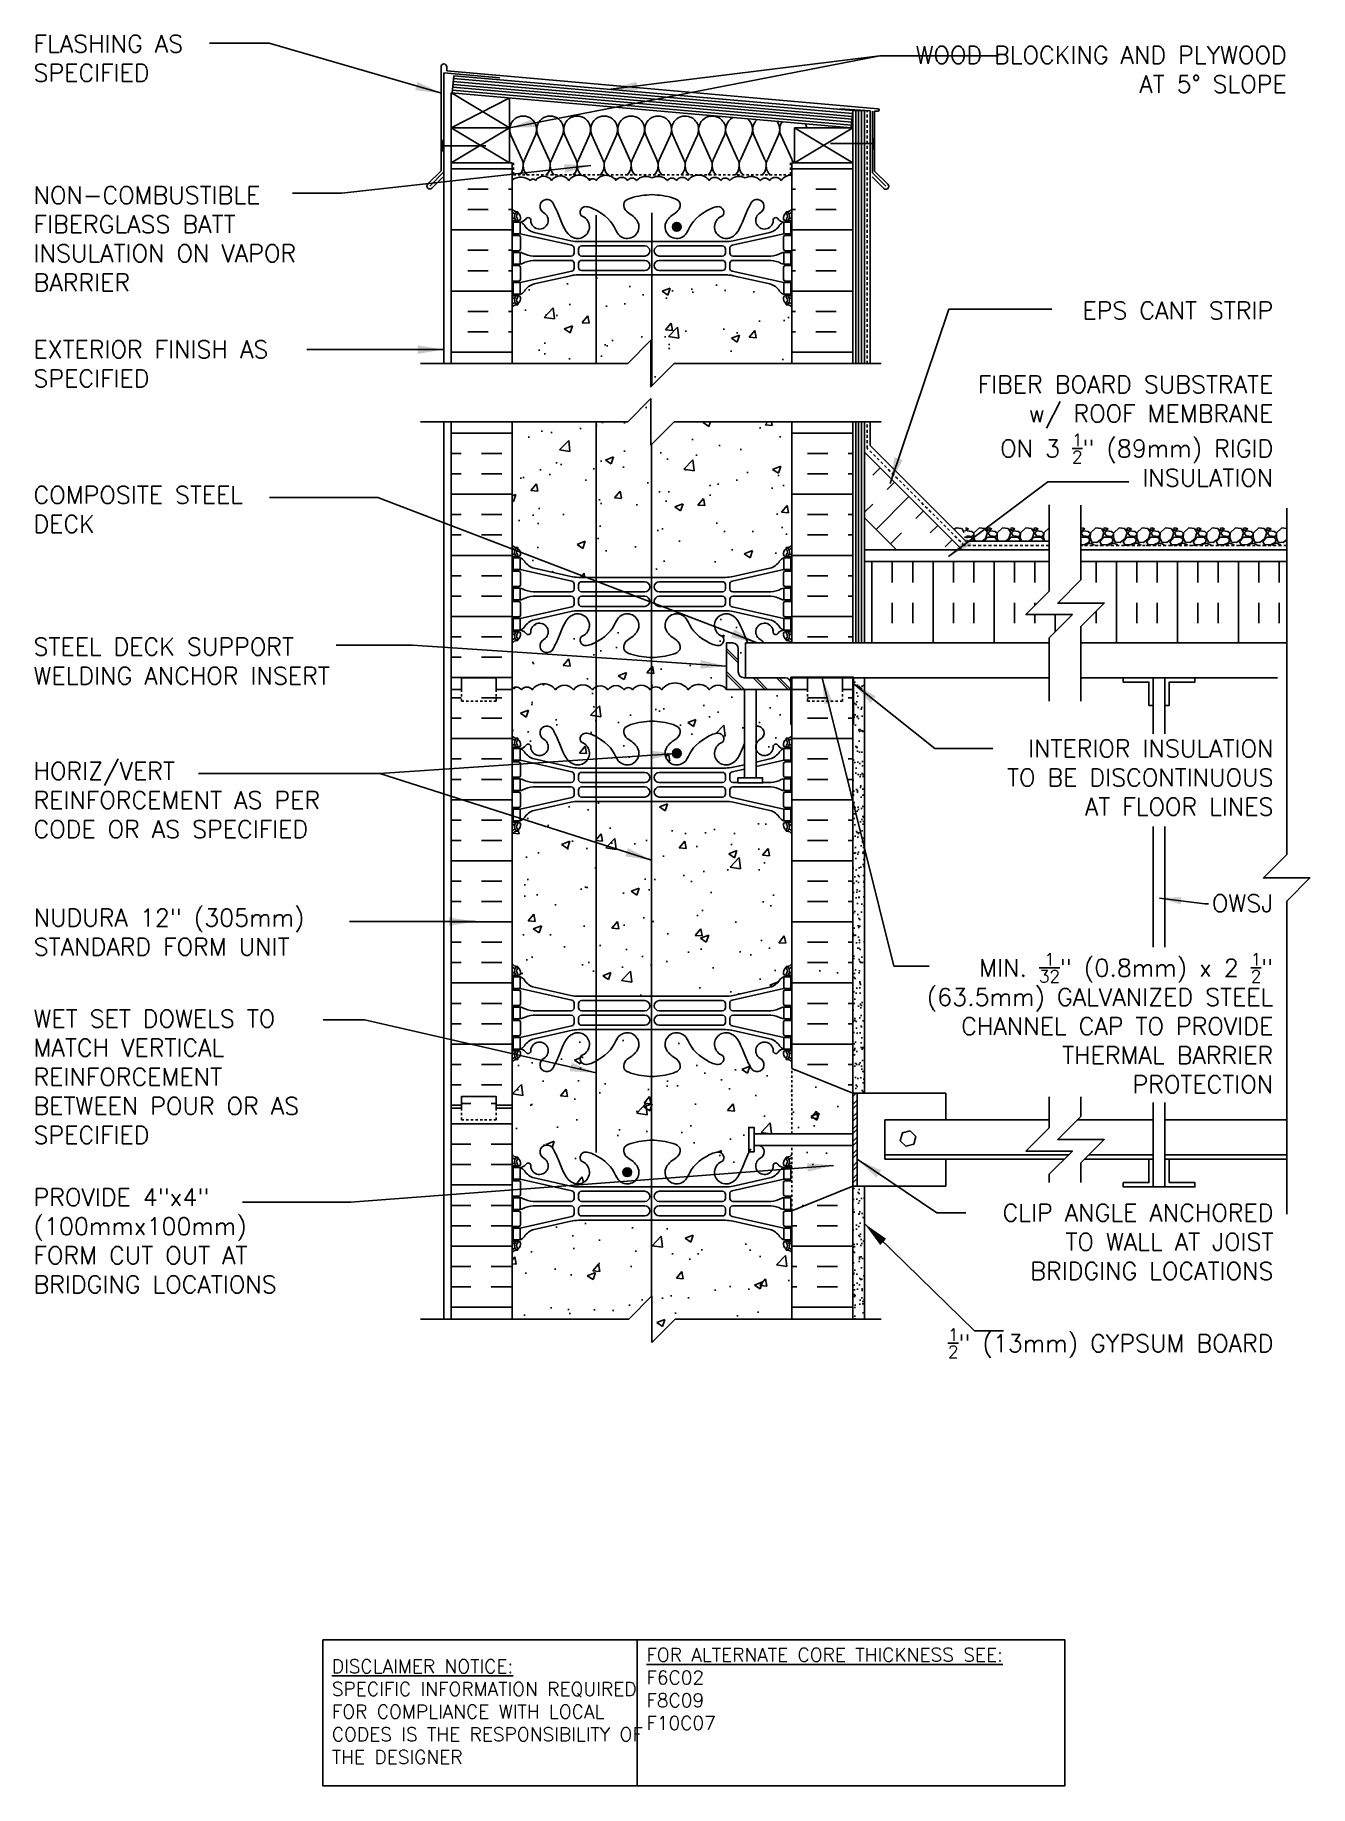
# Model space of a CAD drawing. Header units: inches. Extents: x 251.9 to 306.6, y 242.4 to 317.6.
import ezdxf

# ---------------------------------------------------------------- set-up
doc = ezdxf.new("R2010")
doc.units = ezdxf.units.IN
doc.header["$LTSCALE"] = 0.5
doc.header["$MEASUREMENT"] = 0
doc.linetypes.add('DASHED2', pattern=[0.375, 0.25, -0.125])
for name, color, linetype in [('HATCH', 12, 'Continuous'), ('line25', 2, 'Continuous'), ('LINE3', 3, 'Continuous'), ('LINE50', 5, 'Continuous'), ('LINE9', 9, 'Continuous'), ('TEXT', 4, 'Continuous'), ('Web_Edge', 9, 'Continuous')]:
    doc.layers.add(name, color=color, linetype=linetype)
doc.styles.add('DIM', font='romans.shx', dxfattribs={"width": 0.7})
doc.styles.add('ROMANS', font='romans.shx', dxfattribs={"height": 1.125})
doc.styles.get("Standard").update_dxf_attribs({"font": 'romans.shx', "height": 1.125})
doc.dimstyles.new('ext_12', dxfattribs={"dimscale": 12, "dimtxt": 0.09375, "dimasz": 0.09375, "dimexe": 0.09375, "dimexo": 0.0625, "dimgap": 0.0625, "dimtad": 1, "dimdec": 1, "dimzin": 3, "dimdsep": 46, "dimlunit": 4, "dimtxsty": 'DIM', "dimcen": 0.09, "dimdle": 0.09375, "dimclrt": 4, "dimadec": 0, "dimazin": 0, "dimtfac": 1, "dimtdec": 1, "dimtmove": 2, "dimatfit": 3, "dimfxl": 1, "dimfrac": 2, "dimtolj": 1, "dimtzin": 0, "dimarcsym": 0})
pattern_1 = [(50, (0, 0), (3.5863, -0.31376), [0.375, -4.125]), (355, (0, 0), (-0.693757, 3.76096), [0.3, -3.3]), (100.4514, (0.299, -0.026), (2.892547, 3.447198), [0.3187, -3.50571]), (46.1842, (0, 1), (5.336205, -0.827595), [0.5625, -6.1875]), (96.6356, (0.4447, 0.931), (4.673314, 4.87059), [0.47805, -5.258565]), (351.1842, (0, 1), (4.67331, 4.87059), [0.45, -4.95]), (21, (0.5, 0.75), (2.984535, -2.013094), [0.375, -4.125]), (326, (0.5, 0.75), (1.216577, 3.62575), [0.3, -3.3]), (71.4514, (0.7487, 0.5822), (4.201113, 1.612652), [0.3187, -3.50571]), (37.5, (0, 0), (0.0607993, 1.6644693), [0, -3.26, 0, -3.35, 0, -3.3125]), (7.5, (0, 0), (1.315348, 1.9720586), [0, -1.91, 0, -3.185, 0, -1.2625]), (327.5, (-1.115, 0), (2.669112, -0.1127744), [0, -1.25, 0, -3.9, 0, -5.175]), (317.5, (-1.615, 0), (2.915931, 0.500525), [0, -1.625, 0, -2.59, 0, -3.675])]
pattern_2 = [(37.5, (-101.89844, 39.00143), (-0.01574834, 0.48170594), [0, -0.38, 0, -0.425, 0, -0.40625]), (7.5, (-101.89844, 39.00143), (0.4424442, 0.7055365), [0, -0.205, 0, -0.3425, 0, -0.13125]), (327.5, (-102.20594, 39.00143), (0.77853547, 0.00141476), [0, -0.125, 0, -0.45, 0, -0.5875]), (317.5, (-102.20594, 39.0014), (0.75153165, 0.2194189), [0, -0.0625, 0, -0.295, 0, -0.3375])]
pattern_3 = [(0, (12.0422, 14.3605), (0, 2.625), []), (0, (12.0422, 15.2355), (0, 2.625), [0.875, -0.875]), (0, (12.0422, 16.1105), (0, 2.625), [0.875, -0.875])]
pattern_4 = [(50, (0, 0), (3.5863, -0.31376), [0.375, -4.125]), (355, (0, 0), (-0.693757, 3.76096), [0.3, -3.3]), (100.4514, (0.299, -0.026), (2.892544, 3.4472), [0.3187, -3.50571]), (46.1842, (0, 1), (5.336207, -0.827596), [0.5625, -6.1875]), (96.6356, (0.4447, 0.931), (4.67331, 4.87059), [0.47805, -5.25857]), (351.1842, (0, 1), (4.67331, 4.87059), [0.45, -4.95]), (21, (0.5, 0.75), (2.984535, -2.013094), [0.375, -4.125]), (326, (0.5, 0.75), (1.216577, 3.62575), [0.3, -3.3]), (71.4514, (0.7487, 0.5822), (4.201112, 1.612656), [0.3187, -3.50571]), (37.5, (0, 0), (0.0607993, 1.6644693), [0, -3.26, 0, -3.35, 0, -3.3125]), (7.5, (0, 0), (1.315348, 1.9720586), [0, -1.91, 0, -3.185, 0, -1.2625]), (327.5, (-1.115, 0), (2.669112, -0.1127744), [0, -1.25, 0, -3.9, 0, -5.175]), (317.5, (-1.615, 0), (2.915931, 0.500525), [0, -1.625, 0, -2.59, 0, -3.675])]

msp = doc.modelspace()

# ---------------------------------------------------------------- texts
at = {"layer": 'TEXT', "char_height": 0.75, "style": 'ROMANS'}
for s, insert, width, attachment_point in [('FLASHING AS \\PSPECIFIED', (251.805, 317.594), 8.7776, 1), ('\\A1;WOOD BLOCKING AND PLYWOOD \\PAT 5%%D SLOPE', (305.634, 317.111), 17.3954, 3), ('NON-COMBUSTIBLE\\PFIBERGLASS BATT INSULATION ON VAPOR BARRIER', (251.805, 311.089), 12.44051, 1), ('\\A1;EPS CANT STRIP', (305.059, 306.133), 9.59335, 3), ('EXTERIOR FINISH AS SPECIFIED', (251.799, 304.464), 12.44051, 1), ('\\A1;FIBER BOARD SUBSTRATE\\Pw/ ROOF MEMBRANE \\PON 3 {\\H0.7x;\\S1/2;}" (89mm) RIGID \\PINSULATION', (305.059, 302.957), 26.1134, 3), ('COMPOSITE STEEL DECK', (251.803, 298.208), 10.99211, 1), ('STEEL DECK SUPPORT WELDING ANCHOR INSERT', (251.803, 291.688), 14.65126, 1), ('\\A1;INTERIOR INSULATION TO BE DISCONTINUOUS AT FLOOR LINES', (305.067, 285.69), 13.00001, 6), ('HORIZ/VERT REINFORCEMENT AS PER CODE OR AS SPECIFIED', (251.803, 286.346), 14.65126, 1), ('\\A1;OWSJ', (305.057, 280.289), 12.22718, 6), ('NUDURA 12" (305mm) STANDARD FORM UNIT', (251.81, 280.045), 13.12656, 1), ('\\A1;MIN. {\\H0.7x;\\S1/32;}" (0.8mm) x 2 {\\H0.7x;\\S1/2;}" (63.5mm) GALVANIZED STEEL CHANNEL CAP TO PROVIDE THERMAL BARRIER PROTECTION  ', (305.056, 275.137), 16.71576, 6), ('\\A1;{\\C4;WET SET DOWELS TO MATCH VERTICAL REINFORCEMENT BETWEEN POUR OR AS SPECIFIED}', (251.803, 275.706), 12.44051, 1), ('\\A1;{\\C4;PROVIDE 4"x4" (100mmx100mm) FORM CUT OUT AT BRIDGING LOCATIONS}', (251.803, 268.036), 12.44051, 1), ('\\A1;CLIP ANGLE ANCHORED TO WALL AT JOIST BRIDGING LOCATIONS', (305.067, 265.74), 13.81115, 6), ('\\A1;{\\H0.7x;\\S1/2;}" (13mm) GYPSUM BOARD', (305.067, 261.381), 13.81115, 6)]:
    msp.add_mtext(s, dxfattribs=dict(at, insert=insert, width=width, attachment_point=attachment_point))
at = {"layer": 'TEXT', "char_height": 0.585, "attachment_point": 4}
for s, insert, width in [('{\\LFOR ALTERNATE CORE THICKNESS SEE:\\P}F6C02\\PF8C09\\PF10C07', (278.127, 246.533), 24.26627), ('{\\LDISCLAIMER NOTICE:}\\PSPECIFIC INFORMATION REQUIRED FOR COMPLIANCE WITH LOCAL CODES IS THE RESPONSIBILITY OF THE DESIGNER', (264.616, 245.555), 14.56244)]:
    msp.add_mtext(s, dxfattribs=dict(at, insert=insert, width=width))

# ---------------------------------------------------------------- hatches: boundary and pattern name
at = {"layer": 'HATCH'}
h = msp.add_hatch(dxfattribs=at)
h.set_pattern_fill('INSUL', color=256, scale=7, style=0)
h.set_pattern_definition([(0, (-2653.792, -102.909), (0, 2.625), []), (0, (-2653.792, -102.034), (0, 2.625), [0.875, -0.875]), (0, (-2653.792, -101.159), (0, 2.625), [0.875, -0.875])])
h.paths.add_polyline_path([(269.745, 303.476), (272.37, 303.476), (272.37, 312.101), (271.682, 312.101), (271.682, 312.601), (270.182, 312.601), (270.182, 312.101), (269.745, 312.101)])
h = msp.add_hatch(dxfattribs=at)
h.set_pattern_fill('INSUL', color=256, scale=7, style=0)
h.set_pattern_definition([(180, (3210.5312, -102.909), (0, 2.625), []), (180, (3210.5312, -102.034), (0, 2.625), [0.875, -0.875]), (180, (3210.5312, -101.159), (0, 2.625), [0.875, -0.875])])
h.paths.add_polyline_path([(284.37, 303.476), (286.995, 303.476), (286.995, 312.101), (286.557, 312.101), (286.557, 312.601), (285.057, 312.601), (285.057, 312.101), (284.37, 312.101)])
h = msp.add_hatch(dxfattribs=at)
h.set_pattern_fill('AR-CONC', color=256, scale=0.5)
h.set_pattern_definition(pattern_4)
h.paths.add_polyline_path([(284.224, 306.006), (284.134, 306.006), (284.134, 306.047, -0.249069), (284.024, 306.254), (284.024, 306.322, -0.414214), (284.086, 306.384), (284.134, 306.384), (284.134, 306.454), (284.029, 306.454, -0.155529), (283.853, 306.588, 0.180914), (283.435, 306.9), (281.854, 307.253, 0.054974), (281.527, 307.289), (278.37, 307.289), (275.212, 307.289, 0.054974), (274.885, 307.253), (273.304, 306.9, 0.180914), (272.886, 306.588, -0.155529), (272.711, 306.454), (272.606, 306.454), (272.606, 306.384), (272.653, 306.384, -0.414214), (272.716, 306.322), (272.716, 306.254, -0.249069), (272.606, 306.047), (272.606, 306.006), (272.516, 306.006, 0.088416), (272.37, 305.908), (272.37, 303.476), (277.326, 303.476), (278.326, 304.476), (278.326, 302.476), (279.326, 303.476), (284.37, 303.476), (284.37, 305.908, 0.088416)])
h.paths.add_polyline_path([(284.37, 300.976), (279.326, 300.976), (278.326, 299.976), (278.326, 301.976), (277.326, 300.976), (272.37, 300.976), (272.37, 295.67, 0.088416), (272.516, 295.573), (272.606, 295.573), (272.606, 295.531, -0.249069), (272.716, 295.324), (272.716, 295.257, -0.414214), (272.653, 295.194), (272.606, 295.194), (272.606, 295.124), (272.711, 295.124, -0.155529), (272.886, 294.99, 0.180914), (273.304, 294.679), (274.885, 294.326, 0.054974), (275.212, 294.29), (278.37, 294.29), (281.527, 294.29, 0.054974), (281.854, 294.326), (283.435, 294.679, 0.180914), (283.853, 294.99, -0.155529), (284.029, 295.124), (284.134, 295.124), (284.134, 295.194), (284.086, 295.194, -0.414214), (284.024, 295.257), (284.024, 295.324, -0.249069), (284.134, 295.531), (284.134, 295.573), (284.224, 295.573, 0.088422), (284.37, 295.67)])
edge = h.paths.add_edge_path()
edge.add_line((281.574, 291.476), (281.824, 291.476))
edge.add_arc((281.824, 291.226), 0.25, 0, 90, ccw=False)
edge.add_line((282.074, 291.226), (282.074, 290.226))
edge.add_arc((282.324, 290.226), 0.25, 180, 270)
edge.add_line((282.324, 289.976), (282.389, 289.976))
edge.add_line((282.389, 289.976), (282.389, 291.476))
edge.add_line((282.389, 291.476), (282.486, 291.476))
edge.add_spline(control_points=[(282.486, 291.476), (282.445, 291.559), (282.245, 291.991), (282.084, 292.553), (281.759, 292.683)], knot_values=[0.298239, 0.298239, 0.298239, 0.298239, 0.579211, 1.703896, 1.703896, 1.703896, 1.703896], degree=3, periodic=0)
edge.add_spline(control_points=[(281.759, 292.683), (281.709, 292.703), (281.655, 292.716), (281.598, 292.724)], knot_values=[1.703896, 1.703896, 1.703896, 1.703896, 1.875321, 1.875321, 1.875321, 1.875321], degree=3, periodic=0)
edge.add_arc((281.557, 292.226), 0.5, 85.29258, 251.79367)
edge.add_arc((281.211, 291.601), 0.242, -90, 38.23271, ccw=False)
edge.add_spline(control_points=[(281.211, 291.359), (281.09, 291.357), (280.27, 291.709), (280.025, 292.156), (279.886, 292.436)], knot_values=[0.038125, 0.038125, 0.038125, 0.038125, 0.320663, 1.237398, 1.237398, 1.237398, 1.237398], degree=3, periodic=0)
edge.add_arc((279.432, 292.226), 0.5, 24.81899, 224.18751)
edge.add_spline(control_points=[(279.074, 291.877), (279.181, 291.714), (279.541, 291.624), (279.618, 291.128), (279.07, 290.892), (278.666, 290.864), (278.37, 290.843)], knot_values=[0.229407, 0.229407, 0.229407, 0.229407, 0.844432, 1.128849, 1.464331, 2.389004, 2.389004, 2.389004, 2.389004], degree=3, periodic=0)
edge.add_spline(control_points=[(278.37, 290.843), (278.073, 290.864), (277.669, 290.892), (277.121, 291.128), (277.198, 291.624), (277.558, 291.714), (277.666, 291.877)], knot_values=[0.229407, 0.229407, 0.229407, 0.229407, 1.15408, 1.489562, 1.773979, 2.389004, 2.389004, 2.389004, 2.389004], degree=3, periodic=0)
edge.add_arc((277.307, 292.226), 0.5, 315.81249, 515.18101)
edge.add_spline(control_points=[(276.853, 292.436), (276.714, 292.156), (276.469, 291.709), (275.649, 291.357), (275.528, 291.359)], knot_values=[0.038125, 0.038125, 0.038125, 0.038125, 0.95486, 1.237398, 1.237398, 1.237398, 1.237398], degree=3, periodic=0)
edge.add_arc((275.528, 291.601), 0.242, 141.76729, 270, ccw=False)
edge.add_arc((275.182, 292.226), 0.5, 288.20633, 454.70742)
edge.add_spline(control_points=[(275.141, 292.724), (275.084, 292.716), (275.03, 292.703), (274.98, 292.683)], knot_values=[1.703896, 1.703896, 1.703896, 1.703896, 1.875321, 1.875321, 1.875321, 1.875321], degree=3, periodic=0)
edge.add_spline(control_points=[(274.98, 292.683), (274.655, 292.553), (274.46, 291.872), (274.207, 291.382), (274.121, 291.215)], knot_values=[0, 0, 0, 0, 1.124685, 1.703896, 1.703896, 1.703896, 1.703896], degree=3, periodic=0)
edge.add_arc((273.856, 291.354), 0.3, 116.05748, 333.05649, ccw=False)
edge.add_arc((273.536, 291.948), 0.375, 300.13247, 537.07629)
edge.add_arc((273.05, 291.943), 0.113, -154.05694, 12.18443, ccw=False)
edge.add_arc((272.673, 291.675), 0.352, 38.46686, 83.87092)
edge.add_line((272.711, 292.024), (272.606, 292.024))
edge.add_line((272.606, 292.024), (272.606, 291.954))
edge.add_line((272.606, 291.954), (272.653, 291.954))
edge.add_arc((272.653, 291.892), 0.0625, 0, 90, ccw=False)
edge.add_line((272.716, 291.892), (272.716, 291.824))
edge.add_arc((272.466, 291.824), 0.25, 304.0558, 360, ccw=False)
edge.add_line((272.606, 291.617), (272.606, 291.575))
edge.add_line((272.606, 291.575), (272.516, 291.575))
edge.add_arc((272.716, 291.117), 0.5, 113.57818, 133.78911)
edge.add_line((272.37, 291.478), (272.37, 289.52))
edge.add_arc((272.537, 289.301), 0.276, 35, 127.30731, ccw=False)
edge.add_arc((272.993, 289.297), 0.281, 35, 145, ccw=False)
edge.add_arc((273.723, 289.109), 0.61, 35, 145, ccw=False)
edge.add_arc((274.609, 289.188), 0.471, 35, 145, ccw=False)
edge.add_arc((275.403, 289.173), 0.498, 35, 145, ccw=False)
edge.add_arc((276.144, 289.226), 0.406, 35, 145, ccw=False)
edge.add_arc((276.825, 289.215), 0.425, 35, 145, ccw=False)
edge.add_arc((277.353, 289.332), 0.22, 35, 145, ccw=False)
edge.add_arc((277.912, 289.194), 0.461, 35, 145, ccw=False)
edge.add_arc((278.54, 289.284), 0.305, 35, 145, ccw=False)
edge.add_arc((279.359, 289.06), 0.696, 35, 145, ccw=False)
edge.add_arc((280.381, 289.142), 0.552, 35, 145, ccw=False)
edge.add_arc((281.21, 289.195), 0.46, 37.60838, 145, ccw=False)
edge.add_line((281.574, 289.476), (281.574, 291.476))
h.paths.add_polyline_path([(284.024, 291.824), (284.024, 291.892, -0.414214), (284.086, 291.954), (284.134, 291.954), (284.134, 292.024), (284.029, 292.024, 0.200746), (283.791, 291.893, -0.886605), (283.578, 291.967, 1.679912), (283.015, 291.623, -0.176523), (283.158, 291.476), (284.37, 291.476), (284.37, 291.478, 0.088426), (284.224, 291.575), (284.134, 291.575), (284.134, 291.617, -0.249069)])
h.paths.add_polyline_path([(284.37, 283.286, 0.088414), (284.224, 283.383), (284.134, 283.383), (284.134, 283.425, -0.249069), (284.024, 283.632), (284.024, 283.699, -0.414214), (284.086, 283.762), (284.029, 283.832, -0.168672), (283.843, 283.982, 0.17445), (283.435, 284.277), (281.854, 284.63, 0.054974), (281.527, 284.666), (278.37, 284.666), (275.212, 284.666, 0.054974), (274.885, 284.63), (273.304, 284.277, 0.17445), (272.897, 283.982, -0.168672), (272.711, 283.832), (272.653, 283.762, -0.414214), (272.716, 283.699), (272.716, 283.632, -0.249069), (272.606, 283.425), (272.606, 283.383), (272.516, 283.383, 0.088416), (272.37, 283.286), (272.37, 277.67, 0.088416), (272.516, 277.573), (272.606, 277.573), (272.606, 277.531, -0.249069), (272.716, 277.324), (272.716, 277.257, -0.414214), (272.653, 277.194), (272.711, 277.124, -0.168672), (272.897, 276.975, 0.17445), (273.304, 276.679), (274.885, 276.326, 0.054974), (275.212, 276.29), (278.37, 276.29), (281.527, 276.29, 0.054974), (281.854, 276.326), (283.435, 276.679, 0.17445), (283.843, 276.975, -0.168672), (284.029, 277.124), (284.086, 277.194, -0.414214), (284.024, 277.257), (284.024, 277.324, -0.249069), (284.134, 277.531), (284.134, 277.573), (284.224, 277.573, 0.088412), (284.37, 277.67)])
h.paths.add_polyline_path([(284.37, 265.286, 0.08841), (284.224, 265.383), (284.134, 265.383), (284.134, 265.425, -0.249069), (284.024, 265.632), (284.024, 265.699, -0.414214), (284.086, 265.762), (284.029, 265.832, -0.168672), (283.843, 265.982, 0.17445), (283.435, 266.277), (281.854, 266.63, 0.054974), (281.527, 266.666), (278.37, 266.666), (275.212, 266.666, 0.054974), (274.885, 266.63), (273.304, 266.277, 0.17445), (272.897, 265.982, -0.168672), (272.711, 265.832), (272.653, 265.762, -0.414214), (272.716, 265.699), (272.716, 265.632, -0.249069), (272.606, 265.425), (272.606, 265.383), (272.516, 265.383, 0.088416), (272.37, 265.286), (272.37, 262.419), (277.37, 262.419), (278.37, 263.419), (278.37, 262.419), (278.37, 261.419), (279.37, 262.419), (284.37, 262.419)])
h = msp.add_hatch(dxfattribs=at)
h.set_pattern_fill('INSUL', color=256, scale=7, style=0)
h.set_pattern_definition(pattern_3)
h.paths.add_polyline_path([(272.37, 300.976), (269.745, 300.976), (269.745, 289.478), (270.182, 289.478), (270.182, 289.978), (271.682, 289.978), (271.682, 289.478), (272.37, 289.478)])
h.paths.add_polyline_path([(286.995, 300.976), (284.37, 300.976), (284.37, 291.476), (286.995, 291.476)])
h = msp.add_hatch(dxfattribs=at)
h.set_pattern_fill('INSUL', color=256, scale=7, angle=45, style=0)
h.set_pattern_definition([(45, (180.1914, 136.5745), (-1.856155, 1.856155), []), (45, (179.5727, 137.1932), (-1.856155, 1.856155), [0.875, -0.875]), (45, (178.954, 137.812), (-1.856155, 1.856155), [0.875, -0.875])])
h.paths.add_polyline_path([(288.743, 295.601), (291.571, 295.601), (287.495, 299.677), (287.495, 296.849)])
h = msp.add_hatch(dxfattribs=at)
h.set_pattern_fill('INSUL', color=256, scale=7, angle=90, style=0)
h.set_pattern_definition([(90, (180.1914, 136.5745), (-2.625, 2e-16), []), (90, (179.3164, 136.5745), (-2.625, 2e-16), [0.875, -0.875]), (90, (178.4414, 136.5745), (-2.625, 2e-16), [0.875, -0.875])])
h.paths.add_polyline_path([(295.432, 293.695), (295.432, 294.976), (287.495, 294.976), (287.495, 291.476), (295.432, 291.476), (295.432, 291.695), (296.432, 292.695), (294.432, 292.695)])
h.paths.add_polyline_path([(296.797, 294.976), (296.797, 294.185), (295.797, 293.185), (297.797, 293.185), (296.797, 292.185), (296.797, 291.476), (305.634, 291.476), (305.634, 294.976)])
h = msp.add_hatch(dxfattribs=at)
h.set_pattern_fill('INSUL', color=256, scale=7, style=0)
h.set_pattern_definition(pattern_3)
h.paths.add_polyline_path([(269.745, 271.478), (270.182, 271.478), (270.182, 271.978), (271.682, 271.978), (271.682, 271.478), (272.37, 271.478), (272.37, 289.478), (271.682, 289.478), (271.682, 289.978), (270.182, 289.978), (270.182, 289.478), (269.745, 289.478)])
h.paths.add_polyline_path([(286.995, 272.132), (284.37, 273.19), (284.37, 289.478), (286.995, 289.478)])
h = msp.add_hatch(dxfattribs=at)
h.set_pattern_fill('AR-CONC', color=256, scale=0.5)
h.set_pattern_definition(pattern_4)
h.paths.add_polyline_path([(284.37, 287.976), (284.338, 287.976), (284.338, 289.476), (282.838, 289.476), (282.838, 287.898, -0.85879), (283.015, 287.333, 0.206862), (282.838, 287.094), (282.838, 286.923, 0.868971), (283.578, 286.989, -0.886605), (283.791, 287.063, 0.200746), (284.029, 286.932), (284.134, 286.932), (284.134, 287.002), (284.086, 287.002, -0.414214), (284.024, 287.064), (284.024, 287.132, -0.249069), (284.134, 287.339), (284.134, 287.381), (284.224, 287.381, 0.088415), (284.37, 287.478)])
edge = h.paths.add_edge_path()
edge.add_line((282.338, 289.476), (281.574, 289.476))
edge.add_arc((281.21, 289.195), 0.46, 37.60838, 145)
edge.add_arc((280.381, 289.142), 0.552, 35, 145)
edge.add_arc((279.359, 289.06), 0.696, 35, 145)
edge.add_arc((278.54, 289.284), 0.305, 35, 145)
edge.add_arc((277.912, 289.194), 0.461, 35, 145)
edge.add_arc((277.353, 289.332), 0.22, 35, 145)
edge.add_arc((276.825, 289.215), 0.425, 35, 145)
edge.add_arc((276.144, 289.226), 0.406, 35, 145)
edge.add_arc((275.403, 289.173), 0.498, 35, 145)
edge.add_arc((274.609, 289.188), 0.471, 35, 145)
edge.add_arc((273.723, 289.109), 0.61, 35, 145)
edge.add_arc((272.993, 289.297), 0.281, 35, 145)
edge.add_arc((272.537, 289.301), 0.276, 35, 127.30731)
edge.add_line((272.37, 289.52), (272.37, 289.478))
edge.add_line((272.37, 289.478), (272.37, 287.783))
edge.add_line((272.37, 287.783), (272.37, 287.478))
edge.add_arc((272.716, 287.839), 0.5, 226.21089, 246.42182)
edge.add_line((272.516, 287.381), (272.606, 287.381))
edge.add_line((272.606, 287.381), (272.606, 287.339))
edge.add_arc((272.466, 287.132), 0.25, 0, 55.9442, ccw=False)
edge.add_line((272.716, 287.132), (272.716, 287.064))
edge.add_arc((272.653, 287.064), 0.0625, -90, 0, ccw=False)
edge.add_line((272.653, 287.002), (272.606, 287.002))
edge.add_line((272.606, 287.002), (272.606, 286.932))
edge.add_line((272.606, 286.932), (272.711, 286.932))
edge.add_arc((272.673, 287.281), 0.352, 276.12908, 321.53314)
edge.add_arc((273.05, 287.013), 0.113, -12.18443, 154.05694, ccw=False)
edge.add_arc((273.536, 287.008), 0.375, 182.92371, 419.86753)
edge.add_arc((273.856, 287.602), 0.3, 27.59697, 243.94252, ccw=False)
edge.add_spline(control_points=[(274.121, 287.741), (274.188, 287.612), (274.254, 287.483), (274.318, 287.344)], knot_values=[0, 0, 0, 0, 0.447744, 0.447744, 0.447744, 0.447744], degree=3, periodic=0)
edge.add_spline(control_points=[(274.318, 287.344), (274.336, 287.304), (274.415, 287.125), (274.487, 286.926), (274.551, 286.784)], knot_values=[0.447744, 0.447744, 0.447744, 0.447744, 0.579211, 1.009728, 1.009728, 1.009728, 1.009728], degree=3, periodic=0)
edge.add_spline(control_points=[(274.551, 286.784), (274.566, 286.749), (274.583, 286.715), (274.6, 286.681)], knot_values=[1.009728, 1.009728, 1.009728, 1.009728, 1.116334, 1.116334, 1.116334, 1.116334], degree=3, periodic=0)
edge.add_spline(control_points=[(274.6, 286.681), (274.613, 286.654), (274.628, 286.628), (274.642, 286.603)], knot_values=[1.116334, 1.116334, 1.116334, 1.116334, 1.201719, 1.201719, 1.201719, 1.201719], degree=3, periodic=0)
edge.add_spline(control_points=[(274.642, 286.603), (274.656, 286.579), (274.671, 286.555), (274.686, 286.533)], knot_values=[1.201719, 1.201719, 1.201719, 1.201719, 1.282554, 1.282554, 1.282554, 1.282554], degree=3, periodic=0)
edge.add_spline(control_points=[(274.686, 286.533), (274.696, 286.517), (274.707, 286.501), (274.718, 286.486)], knot_values=[1.282554, 1.282554, 1.282554, 1.282554, 1.339568, 1.339568, 1.339568, 1.339568], degree=3, periodic=0)
edge.add_spline(control_points=[(274.718, 286.486), (274.729, 286.472), (274.74, 286.458), (274.751, 286.445)], knot_values=[1.339568, 1.339568, 1.339568, 1.339568, 1.393854, 1.393854, 1.393854, 1.393854], degree=3, periodic=0)
edge.add_spline(control_points=[(274.751, 286.445), (274.763, 286.431), (274.776, 286.417), (274.788, 286.404)], knot_values=[1.393854, 1.393854, 1.393854, 1.393854, 1.451471, 1.451471, 1.451471, 1.451471], degree=3, periodic=0)
edge.add_spline(control_points=[(274.788, 286.404), (274.8, 286.392), (274.813, 286.381), (274.825, 286.37)], knot_values=[1.451471, 1.451471, 1.451471, 1.451471, 1.505342, 1.505342, 1.505342, 1.505342], degree=3, periodic=0)
edge.add_spline(control_points=[(274.825, 286.37), (274.839, 286.358), (274.853, 286.346), (274.867, 286.336)], knot_values=[1.505342, 1.505342, 1.505342, 1.505342, 1.563384, 1.563384, 1.563384, 1.563384], degree=3, periodic=0)
edge.add_spline(control_points=[(274.867, 286.336), (274.88, 286.326), (274.894, 286.317), (274.908, 286.309)], knot_values=[1.563384, 1.563384, 1.563384, 1.563384, 1.616944, 1.616944, 1.616944, 1.616944], degree=3, periodic=0)
edge.add_spline(control_points=[(274.908, 286.309), (274.92, 286.302), (274.932, 286.295), (274.944, 286.289)], knot_values=[1.616944, 1.616944, 1.616944, 1.616944, 1.660464, 1.660464, 1.660464, 1.660464], degree=3, periodic=0)
edge.add_spline(control_points=[(274.944, 286.289), (274.956, 286.283), (274.968, 286.278), (274.98, 286.273)], knot_values=[1.660464, 1.660464, 1.660464, 1.660464, 1.703896, 1.703896, 1.703896, 1.703896], degree=3, periodic=0)
edge.add_spline(control_points=[(274.98, 286.273), (274.99, 286.269), (275, 286.265), (275.01, 286.262)], knot_values=[1.703896, 1.703896, 1.703896, 1.703896, 1.737704, 1.737704, 1.737704, 1.737704], degree=3, periodic=0)
edge.add_spline(control_points=[(275.01, 286.262), (275.023, 286.258), (275.036, 286.254), (275.049, 286.25)], knot_values=[1.737704, 1.737704, 1.737704, 1.737704, 1.78039, 1.78039, 1.78039, 1.78039], degree=3, periodic=0)
edge.add_spline(control_points=[(275.049, 286.25), (275.063, 286.247), (275.077, 286.244), (275.091, 286.241)], knot_values=[1.78039, 1.78039, 1.78039, 1.78039, 1.824512, 1.824512, 1.824512, 1.824512], degree=3, periodic=0)
edge.add_spline(control_points=[(275.091, 286.241), (275.108, 286.237), (275.124, 286.235), (275.141, 286.232)], knot_values=[1.824512, 1.824512, 1.824512, 1.824512, 1.875321, 1.875321, 1.875321, 1.875321], degree=3, periodic=0)
edge.add_arc((275.182, 286.73), 0.5, 265.29258, 431.79367)
edge.add_arc((275.528, 287.355), 0.242, 90.0949, 218.23271, ccw=False)
edge.add_spline(control_points=[(275.528, 287.597), (275.536, 287.597), (275.545, 287.597), (275.554, 287.596)], knot_values=[0.038125, 0.038125, 0.038125, 0.038125, 0.057028, 0.057028, 0.057028, 0.057028], degree=3, periodic=0)
edge.add_spline(control_points=[(275.554, 287.596), (275.562, 287.596), (275.571, 287.595), (275.58, 287.594)], knot_values=[0.057028, 0.057028, 0.057028, 0.057028, 0.075602, 0.075602, 0.075602, 0.075602], degree=3, periodic=0)
edge.add_spline(control_points=[(275.58, 287.594), (275.59, 287.592), (275.599, 287.591), (275.609, 287.589)], knot_values=[0.075602, 0.075602, 0.075602, 0.075602, 0.094837, 0.094837, 0.094837, 0.094837], degree=3, periodic=0)
edge.add_spline(control_points=[(275.609, 287.589), (275.619, 287.587), (275.63, 287.584), (275.64, 287.582)], knot_values=[0.094837, 0.094837, 0.094837, 0.094837, 0.114375, 0.114375, 0.114375, 0.114375], degree=3, periodic=0)
edge.add_spline(control_points=[(275.64, 287.582), (275.66, 287.577), (275.681, 287.571), (275.702, 287.564)], knot_values=[0.114375, 0.114375, 0.114375, 0.114375, 0.151527, 0.151527, 0.151527, 0.151527], degree=3, periodic=0)
edge.add_spline(control_points=[(275.702, 287.564), (275.725, 287.556), (275.748, 287.548), (275.771, 287.539)], knot_values=[0.151527, 0.151527, 0.151527, 0.151527, 0.190624, 0.190624, 0.190624, 0.190624], degree=3, periodic=0)
edge.add_spline(control_points=[(275.771, 287.539), (275.815, 287.521), (275.861, 287.501), (275.905, 287.479)], knot_values=[0.190624, 0.190624, 0.190624, 0.190624, 0.264926, 0.264926, 0.264926, 0.264926], degree=3, periodic=0)
edge.add_spline(control_points=[(275.905, 287.479), (275.939, 287.463), (275.982, 287.44), (276.023, 287.417), (276.033, 287.412)], knot_values=[0.264926, 0.264926, 0.264926, 0.264926, 0.320663, 0.337943, 0.337943, 0.337943, 0.337943], degree=3, periodic=0)
edge.add_spline(control_points=[(276.033, 287.412), (276.076, 287.387), (276.117, 287.362), (276.156, 287.337)], knot_values=[0.337943, 0.337943, 0.337943, 0.337943, 0.416132, 0.416132, 0.416132, 0.416132], degree=3, periodic=0)
edge.add_spline(control_points=[(276.156, 287.337), (276.192, 287.314), (276.226, 287.29), (276.259, 287.266)], knot_values=[0.416132, 0.416132, 0.416132, 0.416132, 0.48854, 0.48854, 0.48854, 0.48854], degree=3, periodic=0)
edge.add_spline(control_points=[(276.259, 287.266), (276.294, 287.24), (276.327, 287.214), (276.358, 287.188)], knot_values=[0.48854, 0.48854, 0.48854, 0.48854, 0.567329, 0.567329, 0.567329, 0.567329], degree=3, periodic=0)
edge.add_spline(control_points=[(276.358, 287.188), (276.387, 287.163), (276.414, 287.139), (276.439, 287.115)], knot_values=[0.567329, 0.567329, 0.567329, 0.567329, 0.639328, 0.639328, 0.639328, 0.639328], degree=3, periodic=0)
edge.add_spline(control_points=[(276.439, 287.115), (276.467, 287.088), (276.494, 287.061), (276.518, 287.034)], knot_values=[0.639328, 0.639328, 0.639328, 0.639328, 0.718521, 0.718521, 0.718521, 0.718521], degree=3, periodic=0)
edge.add_spline(control_points=[(276.518, 287.034), (276.541, 287.01), (276.561, 286.985), (276.581, 286.961)], knot_values=[0.718521, 0.718521, 0.718521, 0.718521, 0.789856, 0.789856, 0.789856, 0.789856], degree=3, periodic=0)
edge.add_spline(control_points=[(276.581, 286.961), (276.603, 286.934), (276.624, 286.907), (276.644, 286.88)], knot_values=[0.789856, 0.789856, 0.789856, 0.789856, 0.869703, 0.869703, 0.869703, 0.869703], degree=3, periodic=0)
edge.add_spline(control_points=[(276.644, 286.88), (276.664, 286.851), (276.683, 286.823), (276.701, 286.795)], knot_values=[0.869703, 0.869703, 0.869703, 0.869703, 0.95312, 0.95312, 0.95312, 0.95312], degree=3, periodic=0)
edge.add_spline(control_points=[(276.701, 286.795), (276.732, 286.747), (276.759, 286.7), (276.784, 286.654)], knot_values=[0.95312, 0.95312, 0.95312, 0.95312, 1.0964, 1.0964, 1.0964, 1.0964], degree=3, periodic=0)
edge.add_spline(control_points=[(276.784, 286.654), (276.809, 286.608), (276.832, 286.564), (276.853, 286.52)], knot_values=[1.0964, 1.0964, 1.0964, 1.0964, 1.237398, 1.237398, 1.237398, 1.237398], degree=3, periodic=0)
edge.add_arc((277.307, 286.73), 0.5, 204.81899, 404.18751)
edge.add_spline(control_points=[(277.666, 287.079), (277.558, 287.242), (277.198, 287.333), (277.121, 287.828), (277.669, 288.064), (278.073, 288.092), (278.37, 288.113)], knot_values=[0.229407, 0.229407, 0.229407, 0.229407, 0.844432, 1.128849, 1.464331, 2.389004, 2.389004, 2.389004, 2.389004], degree=3, periodic=0)
edge.add_spline(control_points=[(278.37, 288.113), (278.666, 288.092), (279.07, 288.064), (279.618, 287.828), (279.541, 287.333), (279.181, 287.242), (279.074, 287.079)], knot_values=[0.229407, 0.229407, 0.229407, 0.229407, 1.15408, 1.489562, 1.773979, 2.389004, 2.389004, 2.389004, 2.389004], degree=3, periodic=0)
edge.add_arc((279.432, 286.73), 0.5, 135.81249, 335.18101)
edge.add_spline(control_points=[(279.886, 286.52), (279.907, 286.564), (279.93, 286.608), (279.955, 286.654)], knot_values=[1.0964, 1.0964, 1.0964, 1.0964, 1.237398, 1.237398, 1.237398, 1.237398], degree=3, periodic=0)
edge.add_spline(control_points=[(279.955, 286.654), (279.994, 286.727), (280.04, 286.803), (280.095, 286.88)], knot_values=[0.869703, 0.869703, 0.869703, 0.869703, 1.0964, 1.0964, 1.0964, 1.0964], degree=3, periodic=0)
edge.add_spline(control_points=[(280.095, 286.88), (280.115, 286.907), (280.136, 286.934), (280.158, 286.961)], knot_values=[0.789856, 0.789856, 0.789856, 0.789856, 0.869703, 0.869703, 0.869703, 0.869703], degree=3, periodic=0)
edge.add_spline(control_points=[(280.158, 286.961), (280.178, 286.985), (280.199, 287.01), (280.221, 287.034)], knot_values=[0.718521, 0.718521, 0.718521, 0.718521, 0.789856, 0.789856, 0.789856, 0.789856], degree=3, periodic=0)
edge.add_spline(control_points=[(280.221, 287.034), (280.246, 287.061), (280.272, 287.088), (280.3, 287.115)], knot_values=[0.639328, 0.639328, 0.639328, 0.639328, 0.718521, 0.718521, 0.718521, 0.718521], degree=3, periodic=0)
edge.add_spline(control_points=[(280.3, 287.115), (280.325, 287.139), (280.352, 287.163), (280.381, 287.188)], knot_values=[0.567328, 0.567328, 0.567328, 0.567328, 0.639328, 0.639328, 0.639328, 0.639328], degree=3, periodic=0)
edge.add_spline(control_points=[(280.381, 287.188), (280.412, 287.214), (280.445, 287.24), (280.48, 287.266)], knot_values=[0.48854, 0.48854, 0.48854, 0.48854, 0.567328, 0.567328, 0.567328, 0.567328], degree=3, periodic=0)
edge.add_spline(control_points=[(280.48, 287.266), (280.513, 287.29), (280.547, 287.314), (280.583, 287.337)], knot_values=[0.416132, 0.416132, 0.416132, 0.416132, 0.48854, 0.48854, 0.48854, 0.48854], degree=3, periodic=0)
edge.add_spline(control_points=[(280.583, 287.337), (280.622, 287.362), (280.663, 287.387), (280.706, 287.412)], knot_values=[0.337943, 0.337943, 0.337943, 0.337943, 0.416132, 0.416132, 0.416132, 0.416132], degree=3, periodic=0)
edge.add_spline(control_points=[(280.706, 287.412), (280.716, 287.417), (280.757, 287.44), (280.8, 287.463), (280.834, 287.479)], knot_values=[0.264926, 0.264926, 0.264926, 0.264926, 0.282207, 0.337943, 0.337943, 0.337943, 0.337943], degree=3, periodic=0)
edge.add_spline(control_points=[(280.834, 287.479), (280.879, 287.501), (280.924, 287.521), (280.968, 287.539)], knot_values=[0.190624, 0.190624, 0.190624, 0.190624, 0.264926, 0.264926, 0.264926, 0.264926], degree=3, periodic=0)
edge.add_spline(control_points=[(280.968, 287.539), (280.992, 287.548), (281.015, 287.556), (281.037, 287.564)], knot_values=[0.151527, 0.151527, 0.151527, 0.151527, 0.190624, 0.190624, 0.190624, 0.190624], degree=3, periodic=0)
edge.add_spline(control_points=[(281.037, 287.564), (281.058, 287.571), (281.079, 287.577), (281.099, 287.582)], knot_values=[0.114375, 0.114375, 0.114375, 0.114375, 0.151527, 0.151527, 0.151527, 0.151527], degree=3, periodic=0)
edge.add_spline(control_points=[(281.099, 287.582), (281.11, 287.584), (281.12, 287.587), (281.13, 287.589)], knot_values=[0.094837, 0.094837, 0.094837, 0.094837, 0.114375, 0.114375, 0.114375, 0.114375], degree=3, periodic=0)
edge.add_spline(control_points=[(281.13, 287.589), (281.14, 287.591), (281.15, 287.592), (281.159, 287.594)], knot_values=[0.075602, 0.075602, 0.075602, 0.075602, 0.094837, 0.094837, 0.094837, 0.094837], degree=3, periodic=0)
edge.add_spline(control_points=[(281.159, 287.594), (281.168, 287.595), (281.177, 287.596), (281.186, 287.596)], knot_values=[0.057022, 0.057022, 0.057022, 0.057022, 0.075602, 0.075602, 0.075602, 0.075602], degree=3, periodic=0)
edge.add_spline(control_points=[(281.186, 287.596), (281.194, 287.597), (281.203, 287.597), (281.211, 287.597)], knot_values=[0.038125, 0.038125, 0.038125, 0.038125, 0.057022, 0.057022, 0.057022, 0.057022], degree=3, periodic=0)
edge.add_arc((281.211, 287.355), 0.242, -38.23271, 90, ccw=False)
edge.add_arc((281.557, 286.73), 0.5, 108.20633, 274.70742)
edge.add_spline(control_points=[(281.598, 286.232), (281.612, 286.234), (281.625, 286.236), (281.638, 286.239)], knot_values=[1.83472, 1.83472, 1.83472, 1.83472, 1.875321, 1.875321, 1.875321, 1.875321], degree=3, periodic=0)
edge.add_spline(control_points=[(281.638, 286.239), (281.651, 286.241), (281.664, 286.244), (281.676, 286.247)], knot_values=[1.794893, 1.794893, 1.794893, 1.794893, 1.83472, 1.83472, 1.83472, 1.83472], degree=3, periodic=0)
edge.add_spline(control_points=[(281.676, 286.247), (281.689, 286.25), (281.702, 286.254), (281.715, 286.257)], knot_values=[1.753493, 1.753493, 1.753493, 1.753493, 1.794893, 1.794893, 1.794893, 1.794893], degree=3, periodic=0)
edge.add_spline(control_points=[(281.715, 286.257), (281.726, 286.261), (281.738, 286.265), (281.749, 286.269)], knot_values=[1.714612, 1.714612, 1.714612, 1.714612, 1.753493, 1.753493, 1.753493, 1.753493], degree=3, periodic=0)
edge.add_spline(control_points=[(281.749, 286.269), (281.753, 286.27), (281.756, 286.272), (281.759, 286.273)], knot_values=[1.703896, 1.703896, 1.703896, 1.703896, 1.714612, 1.714612, 1.714612, 1.714612], degree=3, periodic=0)
edge.add_spline(control_points=[(281.759, 286.273), (281.766, 286.276), (281.774, 286.279), (281.782, 286.283)], knot_values=[1.67731, 1.67731, 1.67731, 1.67731, 1.703896, 1.703896, 1.703896, 1.703896], degree=3, periodic=0)
edge.add_spline(control_points=[(281.782, 286.283), (281.792, 286.288), (281.803, 286.293), (281.813, 286.298)], knot_values=[1.63936, 1.63936, 1.63936, 1.63936, 1.67731, 1.67731, 1.67731, 1.67731], degree=3, periodic=0)
edge.add_spline(control_points=[(281.813, 286.298), (281.822, 286.303), (281.831, 286.308), (281.839, 286.314)], knot_values=[1.605986, 1.605986, 1.605986, 1.605986, 1.63936, 1.63936, 1.63936, 1.63936], degree=3, periodic=0)
edge.add_spline(control_points=[(281.839, 286.314), (281.848, 286.319), (281.857, 286.325), (281.866, 286.331)], knot_values=[1.571994, 1.571994, 1.571994, 1.571994, 1.605986, 1.605986, 1.605986, 1.605986], degree=3, periodic=0)
edge.add_spline(control_points=[(281.866, 286.331), (281.875, 286.338), (281.884, 286.345), (281.893, 286.352)], knot_values=[1.53468, 1.53468, 1.53468, 1.53468, 1.571994, 1.571994, 1.571994, 1.571994], degree=3, periodic=0)
edge.add_spline(control_points=[(281.893, 286.352), (281.901, 286.358), (281.909, 286.365), (281.916, 286.372)], knot_values=[1.502082, 1.502082, 1.502082, 1.502082, 1.53468, 1.53468, 1.53468, 1.53468], degree=3, periodic=0)
edge.add_spline(control_points=[(281.916, 286.372), (281.925, 286.38), (281.934, 286.388), (281.943, 286.396)], knot_values=[1.463418, 1.463418, 1.463418, 1.463418, 1.502082, 1.502082, 1.502082, 1.502082], degree=3, periodic=0)
edge.add_spline(control_points=[(281.943, 286.396), (281.954, 286.407), (281.964, 286.418), (281.974, 286.429)], knot_values=[1.415341, 1.415341, 1.415341, 1.415341, 1.463418, 1.463418, 1.463418, 1.463418], degree=3, periodic=0)
edge.add_spline(control_points=[(281.974, 286.429), (281.987, 286.443), (281.999, 286.458), (282.011, 286.473)], knot_values=[1.356592, 1.356592, 1.356592, 1.356592, 1.415341, 1.415341, 1.415341, 1.415341], degree=3, periodic=0)
edge.add_spline(control_points=[(282.011, 286.473), (282.023, 286.49), (282.036, 286.507), (282.048, 286.525)], knot_values=[1.29194, 1.29194, 1.29194, 1.29194, 1.356592, 1.356592, 1.356592, 1.356592], degree=3, periodic=0)
edge.add_spline(control_points=[(282.048, 286.525), (282.069, 286.556), (282.089, 286.589), (282.108, 286.623)], knot_values=[1.179049, 1.179049, 1.179049, 1.179049, 1.29194, 1.29194, 1.29194, 1.29194], degree=3, periodic=0)
edge.add_spline(control_points=[(282.108, 286.623), (282.135, 286.67), (282.159, 286.72), (282.183, 286.771)], knot_values=[1.023144, 1.023144, 1.023144, 1.023144, 1.179049, 1.179049, 1.179049, 1.179049], degree=3, periodic=0)
edge.add_spline(control_points=[(282.183, 286.771), (282.206, 286.822), (282.228, 286.875), (282.25, 286.928)], knot_values=[0.866924, 0.866924, 0.866924, 0.866924, 1.023144, 1.023144, 1.023144, 1.023144], degree=3, periodic=0)
edge.add_spline(control_points=[(282.25, 286.928), (282.28, 287.003), (282.309, 287.078), (282.338, 287.15)], knot_values=[0.648708, 0.648708, 0.648708, 0.648708, 0.866924, 0.866924, 0.866924, 0.866924], degree=3, periodic=0)
edge.add_line((282.338, 287.15), (282.338, 289.476))
h = msp.add_hatch(dxfattribs=at)
h.set_pattern_fill('AR-SAND', color=256, scale=0.25, style=0)
h.set_pattern_definition(pattern_2)
h.paths.add_polyline_path([(286.995, 272.419), (286.995, 272.132), (287.495, 272.132), (287.495, 285.917), (287.495, 289.976), (286.995, 289.976)])
h = msp.add_hatch(dxfattribs=at)
h.set_pattern_fill('AR-CONC', color=256, scale=0.5, style=0)
h.set_pattern_definition(pattern_1)
h.paths.add_polyline_path([(286.09, 276.498), (286.09, 277.024, 0.547343), (285.557, 277.365, 0.001055), (285.556, 277.364, 1770.002821), (285.557, 277.365, 0.000111), (285.557, 277.365, 0.000036), (285.557, 277.365, 0.000372), (285.556, 277.364, 0.00032), (285.556, 277.364), (284.678, 276.953, 0.291097), (284.39, 276.5), (284.39, 276.396), (284.39, 276.373, 0.414214), (284.89, 275.873), (285.465, 275.873, 0.414214)])
h = msp.add_hatch(dxfattribs=at)
h.set_pattern_fill('AR-CONC', color=256, scale=0.5, style=0)
h.set_pattern_definition(pattern_1)
h.paths.add_polyline_path([(286.09, 277.024, 0.547343), (285.557, 277.365, 0.001055), (285.556, 277.364, 1770.002821), (285.557, 277.365, 0.000111), (285.557, 277.365, 0.000036), (285.557, 277.365, 0.000372), (285.556, 277.364, 0.00032), (285.556, 277.364), (284.678, 276.953, 0.291097), (284.39, 276.5), (284.39, 276.396), (284.39, 276.373, 0.414214), (284.89, 275.873), (285.465, 275.873, 0.414214), (286.09, 276.498)])
h = msp.add_hatch(dxfattribs=at)
h.set_pattern_fill('AR-CONC', color=256, scale=0.5)
h.set_pattern_definition(pattern_4)
edge = h.paths.add_edge_path()
edge.add_line((284.37, 273.19), (284.37, 273.478))
edge.add_arc((284.024, 273.117), 0.5, 46.21217, 66.42182)
edge.add_line((284.224, 273.575), (284.134, 273.575))
edge.add_line((284.134, 273.575), (284.134, 273.617))
edge.add_arc((284.274, 273.824), 0.25, 180, 235.9442, ccw=False)
edge.add_line((284.024, 273.824), (284.024, 273.892))
edge.add_arc((284.086, 273.892), 0.0625, 90, 180, ccw=False)
edge.add_line((284.086, 273.954), (284.134, 273.954))
edge.add_line((284.134, 273.954), (284.134, 274.024))
edge.add_line((284.134, 274.024), (284.029, 274.024))
edge.add_arc((284.066, 273.675), 0.352, 96.12908, 141.53314)
edge.add_arc((283.689, 273.943), 0.113, 167.81557, 334.05694, ccw=False)
edge.add_arc((283.204, 273.948), 0.375, 2.92371, 239.86753)
edge.add_arc((282.884, 273.354), 0.3, -152.40303, 63.94252, ccw=False)
edge.add_spline(control_points=[(282.618, 273.215), (282.564, 273.319), (282.511, 273.423), (282.459, 273.532)], knot_values=[0, 0, 0, 0, 0.360788, 0.360788, 0.360788, 0.360788], degree=3, periodic=0)
edge.add_spline(control_points=[(282.459, 273.532), (282.446, 273.558), (282.434, 273.585), (282.422, 273.612)], knot_values=[0.360788, 0.360788, 0.360788, 0.360788, 0.447744, 0.447744, 0.447744, 0.447744], degree=3, periodic=0)
edge.add_spline(control_points=[(282.422, 273.612), (282.403, 273.652), (282.385, 273.692), (282.368, 273.734)], knot_values=[0.447744, 0.447744, 0.447744, 0.447744, 0.576203, 0.576203, 0.576203, 0.576203], degree=3, periodic=0)
edge.add_spline(control_points=[(282.368, 273.734), (282.367, 273.735), (282.315, 273.859), (282.266, 273.992), (282.212, 274.118)], knot_values=[0.576203, 0.576203, 0.576203, 0.576203, 0.579211, 0.956178, 0.956178, 0.956178, 0.956178], degree=3, periodic=0)
edge.add_spline(control_points=[(282.212, 274.118), (282.204, 274.136), (282.197, 274.154), (282.189, 274.172)], knot_values=[0.956178, 0.956178, 0.956178, 0.956178, 1.009728, 1.009728, 1.009728, 1.009728], degree=3, periodic=0)
edge.add_spline(control_points=[(282.189, 274.172), (282.181, 274.188), (282.174, 274.204), (282.166, 274.22)], knot_values=[1.009728, 1.009728, 1.009728, 1.009728, 1.058981, 1.058981, 1.058981, 1.058981], degree=3, periodic=0)
edge.add_spline(control_points=[(282.166, 274.22), (282.158, 274.239), (282.149, 274.257), (282.139, 274.275)], knot_values=[1.058981, 1.058981, 1.058981, 1.058981, 1.116334, 1.116334, 1.116334, 1.116334], degree=3, periodic=0)
edge.add_spline(control_points=[(282.139, 274.275), (282.127, 274.3), (282.113, 274.325), (282.1, 274.348)], knot_values=[1.116334, 1.116334, 1.116334, 1.116334, 1.195838, 1.195838, 1.195838, 1.195838], degree=3, periodic=0)
edge.add_spline(control_points=[(282.1, 274.348), (282.099, 274.35), (282.098, 274.352), (282.097, 274.354)], knot_values=[1.195838, 1.195838, 1.195838, 1.195838, 1.201719, 1.201719, 1.201719, 1.201719], degree=3, periodic=0)
edge.add_spline(control_points=[(282.097, 274.354), (282.091, 274.364), (282.085, 274.374), (282.079, 274.384)], knot_values=[1.201719, 1.201719, 1.201719, 1.201719, 1.236438, 1.236438, 1.236438, 1.236438], degree=3, periodic=0)
edge.add_spline(control_points=[(282.079, 274.384), (282.07, 274.398), (282.062, 274.411), (282.053, 274.424)], knot_values=[1.236438, 1.236438, 1.236438, 1.236438, 1.282554, 1.282554, 1.282554, 1.282554], degree=3, periodic=0)
edge.add_spline(control_points=[(282.053, 274.424), (282.045, 274.437), (282.036, 274.449), (282.027, 274.462)], knot_values=[1.282554, 1.282554, 1.282554, 1.282554, 1.329675, 1.329675, 1.329675, 1.329675], degree=3, periodic=0)
edge.add_spline(control_points=[(282.027, 274.462), (282.025, 274.465), (282.023, 274.467), (282.021, 274.47)], knot_values=[1.329675, 1.329675, 1.329675, 1.329675, 1.339569, 1.339569, 1.339569, 1.339569], degree=3, periodic=0)
edge.add_spline(control_points=[(282.021, 274.47), (282.017, 274.474), (282.014, 274.479), (282.01, 274.484)], knot_values=[1.339569, 1.339569, 1.339569, 1.339569, 1.35735, 1.35735, 1.35735, 1.35735], degree=3, periodic=0)
edge.add_spline(control_points=[(282.01, 274.484), (282.003, 274.493), (281.995, 274.502), (281.988, 274.511)], knot_values=[1.35735, 1.35735, 1.35735, 1.35735, 1.393854, 1.393854, 1.393854, 1.393854], degree=3, periodic=0)
edge.add_spline(control_points=[(281.988, 274.511), (281.977, 274.523), (281.967, 274.535), (281.956, 274.547)], knot_values=[1.393854, 1.393854, 1.393854, 1.393854, 1.444102, 1.444102, 1.444102, 1.444102], degree=3, periodic=0)
edge.add_spline(control_points=[(281.956, 274.547), (281.954, 274.549), (281.952, 274.55), (281.951, 274.552)], knot_values=[1.444102, 1.444102, 1.444102, 1.444102, 1.451471, 1.451471, 1.451471, 1.451471], degree=3, periodic=0)
edge.add_spline(control_points=[(281.951, 274.552), (281.946, 274.556), (281.942, 274.561), (281.937, 274.565)], knot_values=[1.451471, 1.451471, 1.451471, 1.451471, 1.471774, 1.471774, 1.471774, 1.471774], degree=3, periodic=0)
edge.add_spline(control_points=[(281.937, 274.565), (281.93, 274.573), (281.922, 274.58), (281.914, 274.587)], knot_values=[1.471774, 1.471774, 1.471774, 1.471774, 1.505342, 1.505342, 1.505342, 1.505342], degree=3, periodic=0)
edge.add_spline(control_points=[(281.914, 274.587), (281.902, 274.598), (281.889, 274.608), (281.876, 274.618)], knot_values=[1.505342, 1.505342, 1.505342, 1.505342, 1.558579, 1.558579, 1.558579, 1.558579], degree=3, periodic=0)
edge.add_spline(control_points=[(281.876, 274.618), (281.874, 274.619), (281.873, 274.619), (281.872, 274.62)], knot_values=[1.558579, 1.558579, 1.558579, 1.558579, 1.563384, 1.563384, 1.563384, 1.563384], degree=3, periodic=0)
edge.add_spline(control_points=[(281.872, 274.62), (281.866, 274.624), (281.861, 274.628), (281.855, 274.632)], knot_values=[1.563384, 1.563384, 1.563384, 1.563384, 1.586244, 1.586244, 1.586244, 1.586244], degree=3, periodic=0)
edge.add_spline(control_points=[(281.855, 274.632), (281.847, 274.638), (281.839, 274.643), (281.831, 274.648)], knot_values=[1.586244, 1.586244, 1.586244, 1.586244, 1.616944, 1.616944, 1.616944, 1.616944], degree=3, periodic=0)
edge.add_spline(control_points=[(281.831, 274.648), (281.821, 274.654), (281.811, 274.659), (281.8, 274.664)], knot_values=[1.616944, 1.616944, 1.616944, 1.616944, 1.654552, 1.654552, 1.654552, 1.654552], degree=3, periodic=0)
edge.add_spline(control_points=[(281.8, 274.664), (281.799, 274.665), (281.797, 274.666), (281.796, 274.667)], knot_values=[1.654552, 1.654552, 1.654552, 1.654552, 1.660464, 1.660464, 1.660464, 1.660464], degree=3, periodic=0)
edge.add_spline(control_points=[(281.796, 274.667), (281.787, 274.671), (281.778, 274.675), (281.769, 274.679)], knot_values=[1.660464, 1.660464, 1.660464, 1.660464, 1.692288, 1.692288, 1.692288, 1.692288], degree=3, periodic=0)
edge.add_spline(control_points=[(281.769, 274.679), (281.765, 274.681), (281.762, 274.682), (281.759, 274.683)], knot_values=[1.692288, 1.692288, 1.692288, 1.692288, 1.703896, 1.703896, 1.703896, 1.703896], degree=3, periodic=0)
edge.add_spline(control_points=[(281.759, 274.683), (281.754, 274.685), (281.749, 274.687), (281.743, 274.689)], knot_values=[1.703896, 1.703896, 1.703896, 1.703896, 1.721446, 1.721446, 1.721446, 1.721446], degree=3, periodic=0)
edge.add_spline(control_points=[(281.743, 274.689), (281.739, 274.691), (281.734, 274.693), (281.729, 274.694)], knot_values=[1.721446, 1.721446, 1.721446, 1.721446, 1.737704, 1.737704, 1.737704, 1.737704], degree=3, periodic=0)
edge.add_spline(control_points=[(281.729, 274.694), (281.721, 274.697), (281.714, 274.699), (281.706, 274.701)], knot_values=[1.737704, 1.737704, 1.737704, 1.737704, 1.762707, 1.762707, 1.762707, 1.762707], degree=3, periodic=0)
edge.add_spline(control_points=[(281.706, 274.701), (281.701, 274.703), (281.695, 274.704), (281.69, 274.706)], knot_values=[1.762707, 1.762707, 1.762707, 1.762707, 1.78039, 1.78039, 1.78039, 1.78039], degree=3, periodic=0)
edge.add_spline(control_points=[(281.69, 274.706), (281.678, 274.709), (281.665, 274.712), (281.653, 274.714)], knot_values=[1.78039, 1.78039, 1.78039, 1.78039, 1.819154, 1.819154, 1.819154, 1.819154], degree=3, periodic=0)
edge.add_spline(control_points=[(281.653, 274.714), (281.651, 274.715), (281.65, 274.715), (281.648, 274.716)], knot_values=[1.819154, 1.819154, 1.819154, 1.819154, 1.824512, 1.824512, 1.824512, 1.824512], degree=3, periodic=0)
edge.add_spline(control_points=[(281.648, 274.716), (281.632, 274.719), (281.615, 274.722), (281.598, 274.724)], knot_values=[1.824512, 1.824512, 1.824512, 1.824512, 1.875321, 1.875321, 1.875321, 1.875321], degree=3, periodic=0)
edge.add_arc((281.557, 274.226), 0.5, 85.29258, 251.79367)
edge.add_arc((281.211, 273.601), 0.242, -90, 38.23271, ccw=False)
edge.add_spline(control_points=[(281.211, 273.359), (281.205, 273.359), (281.198, 273.359), (281.192, 273.359)], knot_values=[0.038125, 0.038125, 0.038125, 0.038125, 0.052355, 0.052355, 0.052355, 0.052355], degree=3, periodic=0)
edge.add_spline(control_points=[(281.186, 273.36), (281.188, 273.36), (281.19, 273.36), (281.192, 273.359)], knot_values=[0.052355, 0.052355, 0.052355, 0.052355, 0.057023, 0.057023, 0.057023, 0.057023], degree=3, periodic=0)
edge.add_spline(control_points=[(281.179, 273.36), (281.172, 273.361), (281.166, 273.362), (281.159, 273.363)], knot_values=[0.061726, 0.061726, 0.061726, 0.061726, 0.075602, 0.075602, 0.075602, 0.075602], degree=3, periodic=0)
edge.add_spline(control_points=[(281.159, 273.363), (281.152, 273.364), (281.145, 273.365), (281.137, 273.366)], knot_values=[0.075602, 0.075602, 0.075602, 0.075602, 0.090236, 0.090236, 0.090236, 0.090236], degree=3, periodic=0)
edge.add_spline(control_points=[(281.137, 273.366), (281.135, 273.367), (281.132, 273.367), (281.13, 273.367)], knot_values=[0.090236, 0.090236, 0.090236, 0.090236, 0.094837, 0.094837, 0.094837, 0.094837], degree=3, periodic=0)
edge.add_spline(control_points=[(281.13, 273.367), (281.123, 273.369), (281.115, 273.371), (281.108, 273.372)], knot_values=[0.094837, 0.094837, 0.094837, 0.094837, 0.109014, 0.109014, 0.109014, 0.109014], degree=3, periodic=0)
edge.add_spline(control_points=[(281.108, 273.372), (281.092, 273.376), (281.077, 273.38), (281.061, 273.385)], knot_values=[0.109014, 0.109014, 0.109014, 0.109014, 0.137576, 0.137576, 0.137576, 0.137576], degree=3, periodic=0)
edge.add_spline(control_points=[(281.061, 273.385), (281.053, 273.387), (281.045, 273.39), (281.037, 273.393)], knot_values=[0.137576, 0.137576, 0.137576, 0.137576, 0.151528, 0.151528, 0.151528, 0.151528], degree=3, periodic=0)
edge.add_spline(control_points=[(281.037, 273.393), (281.031, 273.394), (281.025, 273.396), (281.019, 273.398)], knot_values=[0.151528, 0.151528, 0.151528, 0.151528, 0.161679, 0.161679, 0.161679, 0.161679], degree=3, periodic=0)
edge.add_spline(control_points=[(281.019, 273.398), (281.003, 273.404), (280.985, 273.411), (280.968, 273.417)], knot_values=[0.161679, 0.161679, 0.161679, 0.161679, 0.190624, 0.190624, 0.190624, 0.190624], degree=3, periodic=0)
edge.add_spline(control_points=[(280.968, 273.417), (280.935, 273.431), (280.901, 273.446), (280.867, 273.461)], knot_values=[0.190624, 0.190624, 0.190624, 0.190624, 0.246832, 0.246832, 0.246832, 0.246832], degree=3, periodic=0)
edge.add_spline(control_points=[(280.867, 273.461), (280.856, 273.467), (280.845, 273.472), (280.834, 273.477)], knot_values=[0.246832, 0.246832, 0.246832, 0.246832, 0.264927, 0.264927, 0.264927, 0.264927], degree=3, periodic=0)
edge.add_spline(control_points=[(280.834, 273.477), (280.823, 273.483), (280.811, 273.488), (280.8, 273.494)], knot_values=[0.264927, 0.264927, 0.264927, 0.264927, 0.28378, 0.28378, 0.28378, 0.28378], degree=3, periodic=0)
edge.add_spline(control_points=[(280.8, 273.494), (280.778, 273.505), (280.747, 273.522), (280.716, 273.539), (280.706, 273.544)], knot_values=[0.28378, 0.28378, 0.28378, 0.28378, 0.320663, 0.337943, 0.337943, 0.337943, 0.337943], degree=3, periodic=0)
edge.add_spline(control_points=[(280.706, 273.544), (280.673, 273.563), (280.641, 273.582), (280.61, 273.601)], knot_values=[0.337943, 0.337943, 0.337943, 0.337943, 0.398003, 0.398003, 0.398003, 0.398003], degree=3, periodic=0)
edge.add_spline(control_points=[(280.61, 273.601), (280.601, 273.607), (280.592, 273.613), (280.583, 273.619)], knot_values=[0.398003, 0.398003, 0.398003, 0.398003, 0.416129, 0.416129, 0.416129, 0.416129], degree=3, periodic=0)
edge.add_spline(control_points=[(280.583, 273.619), (280.573, 273.625), (280.563, 273.632), (280.554, 273.638)], knot_values=[0.416129, 0.416129, 0.416129, 0.416129, 0.435727, 0.435727, 0.435727, 0.435727], degree=3, periodic=0)
edge.add_spline(control_points=[(280.554, 273.638), (280.528, 273.655), (280.504, 273.673), (280.48, 273.69)], knot_values=[0.435727, 0.435727, 0.435727, 0.435727, 0.48854, 0.48854, 0.48854, 0.48854], degree=3, periodic=0)
edge.add_spline(control_points=[(280.48, 273.69), (280.453, 273.71), (280.427, 273.73), (280.402, 273.751)], knot_values=[0.48854, 0.48854, 0.48854, 0.48854, 0.549647, 0.549647, 0.549647, 0.549647], degree=3, periodic=0)
edge.add_spline(control_points=[(280.402, 273.751), (280.395, 273.757), (280.388, 273.763), (280.381, 273.769)], knot_values=[0.549647, 0.549647, 0.549647, 0.549647, 0.567329, 0.567329, 0.567329, 0.567329], degree=3, periodic=0)
edge.add_spline(control_points=[(280.381, 273.769), (280.373, 273.775), (280.365, 273.782), (280.357, 273.789)], knot_values=[0.567329, 0.567329, 0.567329, 0.567329, 0.587463, 0.587463, 0.587463, 0.587463], degree=3, periodic=0)
edge.add_spline(control_points=[(280.357, 273.789), (280.337, 273.806), (280.318, 273.824), (280.3, 273.841)], knot_values=[0.587463, 0.587463, 0.587463, 0.587463, 0.639328, 0.639328, 0.639328, 0.639328], degree=3, periodic=0)
edge.add_spline(control_points=[(280.3, 273.841), (280.278, 273.862), (280.257, 273.884), (280.237, 273.905)], knot_values=[0.639328, 0.639328, 0.639328, 0.639328, 0.701312, 0.701312, 0.701312, 0.701312], degree=3, periodic=0)
edge.add_spline(control_points=[(280.237, 273.905), (280.232, 273.91), (280.226, 273.916), (280.221, 273.922)], knot_values=[0.701312, 0.701312, 0.701312, 0.701312, 0.718521, 0.718521, 0.718521, 0.718521], degree=3, periodic=0)
edge.add_spline(control_points=[(280.221, 273.922), (280.214, 273.929), (280.208, 273.936), (280.202, 273.943)], knot_values=[0.718521, 0.718521, 0.718521, 0.718521, 0.739126, 0.739126, 0.739126, 0.739126], degree=3, periodic=0)
edge.add_spline(control_points=[(280.202, 273.943), (280.187, 273.961), (280.172, 273.978), (280.158, 273.995)], knot_values=[0.739126, 0.739126, 0.739126, 0.739126, 0.789856, 0.789856, 0.789856, 0.789856], degree=3, periodic=0)
edge.add_spline(control_points=[(280.158, 273.995), (280.14, 274.017), (280.124, 274.038), (280.108, 274.059)], knot_values=[0.789857, 0.789857, 0.789857, 0.789857, 0.85285, 0.85285, 0.85285, 0.85285], degree=3, periodic=0)
edge.add_spline(control_points=[(280.108, 274.059), (280.104, 274.065), (280.099, 274.071), (280.095, 274.077)], knot_values=[0.85285, 0.85285, 0.85285, 0.85285, 0.869703, 0.869703, 0.869703, 0.869703], degree=3, periodic=0)
edge.add_spline(control_points=[(280.095, 274.077), (280.089, 274.085), (280.084, 274.093), (280.078, 274.101)], knot_values=[0.869703, 0.869703, 0.869703, 0.869703, 0.893861, 0.893861, 0.893861, 0.893861], degree=3, periodic=0)
edge.add_spline(control_points=[(280.078, 274.101), (280.064, 274.121), (280.051, 274.141), (280.038, 274.161)], knot_values=[0.893861, 0.893861, 0.893861, 0.893861, 0.95312, 0.95312, 0.95312, 0.95312], degree=3, periodic=0)
edge.add_spline(control_points=[(280.038, 274.161), (280.015, 274.198), (279.993, 274.234), (279.973, 274.27)], knot_values=[0.95312, 0.95312, 0.95312, 0.95312, 1.062545, 1.062545, 1.062545, 1.062545], degree=3, periodic=0)
edge.add_spline(control_points=[(279.973, 274.27), (279.967, 274.281), (279.961, 274.292), (279.955, 274.303)], knot_values=[1.062545, 1.062545, 1.062545, 1.062545, 1.0964, 1.0964, 1.0964, 1.0964], degree=3, periodic=0)
edge.add_spline(control_points=[(279.955, 274.303), (279.947, 274.316), (279.94, 274.33), (279.933, 274.343)], knot_values=[1.0964, 1.0964, 1.0964, 1.0964, 1.138302, 1.138302, 1.138302, 1.138302], degree=3, periodic=0)
edge.add_spline(control_points=[(279.933, 274.343), (279.917, 274.374), (279.901, 274.405), (279.886, 274.436)], knot_values=[1.138302, 1.138302, 1.138302, 1.138302, 1.237398, 1.237398, 1.237398, 1.237398], degree=3, periodic=0)
edge.add_arc((279.432, 274.226), 0.5, 24.81899, 224.18751)
edge.add_spline(control_points=[(279.074, 273.877), (279.181, 273.714), (279.541, 273.624), (279.618, 273.128), (279.07, 272.892), (278.666, 272.864), (278.37, 272.843)], knot_values=[0.229407, 0.229407, 0.229407, 0.229407, 0.844432, 1.128849, 1.464331, 2.389004, 2.389004, 2.389004, 2.389004], degree=3, periodic=0)
edge.add_spline(control_points=[(278.37, 272.843), (278.073, 272.864), (277.669, 272.892), (277.121, 273.128), (277.198, 273.624), (277.558, 273.714), (277.666, 273.877)], knot_values=[0.229407, 0.229407, 0.229407, 0.229407, 1.15408, 1.489562, 1.773979, 2.389004, 2.389004, 2.389004, 2.389004], degree=3, periodic=0)
edge.add_arc((277.307, 274.226), 0.5, 315.81249, 515.18101)
edge.add_spline(control_points=[(276.853, 274.436), (276.838, 274.405), (276.823, 274.374), (276.806, 274.343)], knot_values=[1.138302, 1.138302, 1.138302, 1.138302, 1.237398, 1.237398, 1.237398, 1.237398], degree=3, periodic=0)
edge.add_spline(control_points=[(276.806, 274.343), (276.799, 274.33), (276.792, 274.316), (276.784, 274.303)], knot_values=[1.0964, 1.0964, 1.0964, 1.0964, 1.138302, 1.138302, 1.138302, 1.138302], degree=3, periodic=0)
edge.add_spline(control_points=[(276.784, 274.303), (276.774, 274.284), (276.764, 274.265), (276.753, 274.246)], knot_values=[1.038752, 1.038752, 1.038752, 1.038752, 1.0964, 1.0964, 1.0964, 1.0964], degree=3, periodic=0)
edge.add_spline(control_points=[(276.753, 274.246), (276.732, 274.209), (276.709, 274.172), (276.684, 274.135)], knot_values=[0.927063, 0.927063, 0.927063, 0.927063, 1.038752, 1.038752, 1.038752, 1.038752], degree=3, periodic=0)
edge.add_spline(control_points=[(276.684, 274.135), (276.671, 274.115), (276.658, 274.096), (276.644, 274.077)], knot_values=[0.869703, 0.869703, 0.869703, 0.869703, 0.927063, 0.927063, 0.927063, 0.927063], degree=3, periodic=0)
edge.add_spline(control_points=[(276.644, 274.077), (276.64, 274.071), (276.635, 274.065), (276.631, 274.059)], knot_values=[0.85285, 0.85285, 0.85285, 0.85285, 0.869703, 0.869703, 0.869703, 0.869703], degree=3, periodic=0)
edge.add_spline(control_points=[(276.631, 274.059), (276.615, 274.038), (276.599, 274.017), (276.581, 273.995)], knot_values=[0.789856, 0.789856, 0.789856, 0.789856, 0.85285, 0.85285, 0.85285, 0.85285], degree=3, periodic=0)
edge.add_spline(control_points=[(276.581, 273.995), (276.567, 273.978), (276.553, 273.961), (276.537, 273.943)], knot_values=[0.739126, 0.739126, 0.739126, 0.739126, 0.789856, 0.789856, 0.789856, 0.789856], degree=3, periodic=0)
edge.add_spline(control_points=[(276.537, 273.943), (276.531, 273.936), (276.525, 273.929), (276.518, 273.922)], knot_values=[0.718521, 0.718521, 0.718521, 0.718521, 0.739126, 0.739126, 0.739126, 0.739126], degree=3, periodic=0)
edge.add_spline(control_points=[(276.518, 273.922), (276.513, 273.916), (276.507, 273.91), (276.502, 273.905)], knot_values=[0.701312, 0.701312, 0.701312, 0.701312, 0.718521, 0.718521, 0.718521, 0.718521], degree=3, periodic=0)
edge.add_spline(control_points=[(276.502, 273.905), (276.482, 273.884), (276.461, 273.862), (276.439, 273.841)], knot_values=[0.639329, 0.639329, 0.639329, 0.639329, 0.701312, 0.701312, 0.701312, 0.701312], degree=3, periodic=0)
edge.add_spline(control_points=[(276.439, 273.841), (276.421, 273.824), (276.402, 273.806), (276.382, 273.789)], knot_values=[0.587463, 0.587463, 0.587463, 0.587463, 0.639328, 0.639328, 0.639328, 0.639328], degree=3, periodic=0)
edge.add_spline(control_points=[(276.382, 273.789), (276.374, 273.782), (276.366, 273.775), (276.358, 273.769)], knot_values=[0.567328, 0.567328, 0.567328, 0.567328, 0.587463, 0.587463, 0.587463, 0.587463], degree=3, periodic=0)
edge.add_spline(control_points=[(276.358, 273.769), (276.351, 273.763), (276.344, 273.757), (276.337, 273.751)], knot_values=[0.549647, 0.549647, 0.549647, 0.549647, 0.567328, 0.567328, 0.567328, 0.567328], degree=3, periodic=0)
edge.add_spline(control_points=[(276.337, 273.751), (276.312, 273.73), (276.286, 273.71), (276.259, 273.69)], knot_values=[0.488541, 0.488541, 0.488541, 0.488541, 0.549647, 0.549647, 0.549647, 0.549647], degree=3, periodic=0)
edge.add_spline(control_points=[(276.259, 273.69), (276.235, 273.673), (276.211, 273.655), (276.185, 273.638)], knot_values=[0.435727, 0.435727, 0.435727, 0.435727, 0.48854, 0.48854, 0.48854, 0.48854], degree=3, periodic=0)
edge.add_spline(control_points=[(276.185, 273.638), (276.176, 273.632), (276.166, 273.625), (276.156, 273.619)], knot_values=[0.416129, 0.416129, 0.416129, 0.416129, 0.435727, 0.435727, 0.435727, 0.435727], degree=3, periodic=0)
edge.add_spline(control_points=[(276.156, 273.619), (276.147, 273.613), (276.138, 273.607), (276.129, 273.601)], knot_values=[0.398003, 0.398003, 0.398003, 0.398003, 0.416129, 0.416129, 0.416129, 0.416129], degree=3, periodic=0)
edge.add_spline(control_points=[(276.129, 273.601), (276.098, 273.582), (276.066, 273.563), (276.033, 273.544)], knot_values=[0.337944, 0.337944, 0.337944, 0.337944, 0.398003, 0.398003, 0.398003, 0.398003], degree=3, periodic=0)
edge.add_spline(control_points=[(276.033, 273.544), (276.023, 273.539), (275.993, 273.522), (275.961, 273.505), (275.939, 273.494)], knot_values=[0.28378, 0.28378, 0.28378, 0.28378, 0.301061, 0.337944, 0.337944, 0.337944, 0.337944], degree=3, periodic=0)
edge.add_spline(control_points=[(275.939, 273.494), (275.928, 273.488), (275.917, 273.483), (275.905, 273.477)], knot_values=[0.264927, 0.264927, 0.264927, 0.264927, 0.28378, 0.28378, 0.28378, 0.28378], degree=3, periodic=0)
edge.add_spline(control_points=[(275.905, 273.477), (275.894, 273.472), (275.883, 273.467), (275.873, 273.461)], knot_values=[0.246832, 0.246832, 0.246832, 0.246832, 0.264927, 0.264927, 0.264927, 0.264927], degree=3, periodic=0)
edge.add_spline(control_points=[(275.873, 273.461), (275.839, 273.446), (275.804, 273.431), (275.771, 273.417)], knot_values=[0.190624, 0.190624, 0.190624, 0.190624, 0.246832, 0.246832, 0.246832, 0.246832], degree=3, periodic=0)
edge.add_spline(control_points=[(275.771, 273.417), (275.754, 273.411), (275.737, 273.404), (275.72, 273.398)], knot_values=[0.161679, 0.161679, 0.161679, 0.161679, 0.190624, 0.190624, 0.190624, 0.190624], degree=3, periodic=0)
edge.add_spline(control_points=[(275.72, 273.398), (275.714, 273.396), (275.708, 273.394), (275.702, 273.393)], knot_values=[0.151527, 0.151527, 0.151527, 0.151527, 0.161679, 0.161679, 0.161679, 0.161679], degree=3, periodic=0)
edge.add_spline(control_points=[(275.702, 273.393), (275.697, 273.391), (275.692, 273.389), (275.687, 273.388)], knot_values=[0.142607, 0.142607, 0.142607, 0.142607, 0.151527, 0.151527, 0.151527, 0.151527], degree=3, periodic=0)
edge.add_spline(control_points=[(275.687, 273.388), (275.671, 273.383), (275.655, 273.378), (275.64, 273.374)], knot_values=[0.114375, 0.114375, 0.114375, 0.114375, 0.142607, 0.142607, 0.142607, 0.142607], degree=3, periodic=0)
edge.add_spline(control_points=[(275.64, 273.374), (275.632, 273.372), (275.625, 273.371), (275.617, 273.369)], knot_values=[0.099933, 0.099933, 0.099933, 0.099933, 0.114375, 0.114375, 0.114375, 0.114375], degree=3, periodic=0)
edge.add_spline(control_points=[(275.617, 273.369), (275.614, 273.369), (275.612, 273.368), (275.609, 273.367)], knot_values=[0.094837, 0.094837, 0.094837, 0.094837, 0.099933, 0.099933, 0.099933, 0.099933], degree=3, periodic=0)
edge.add_spline(control_points=[(275.602, 273.366), (275.595, 273.365), (275.587, 273.364), (275.58, 273.363)], knot_values=[0.075603, 0.075603, 0.075603, 0.075603, 0.090236, 0.090236, 0.090236, 0.090236], degree=3, periodic=0)
edge.add_spline(control_points=[(275.58, 273.363), (275.573, 273.362), (275.567, 273.361), (275.56, 273.36)], knot_values=[0.061726, 0.061726, 0.061726, 0.061726, 0.075603, 0.075603, 0.075603, 0.075603], degree=3, periodic=0)
edge.add_spline(control_points=[(275.56, 273.36), (275.558, 273.36), (275.556, 273.36), (275.554, 273.36)], knot_values=[0.057023, 0.057023, 0.057023, 0.057023, 0.061726, 0.061726, 0.061726, 0.061726], degree=3, periodic=0)
edge.add_spline(control_points=[(275.547, 273.359), (275.541, 273.359), (275.534, 273.359), (275.528, 273.359)], knot_values=[0.038125, 0.038125, 0.038125, 0.038125, 0.052354, 0.052354, 0.052354, 0.052354], degree=3, periodic=0)
edge.add_arc((275.528, 273.601), 0.242, 141.76729, 270.12977, ccw=False)
edge.add_arc((275.182, 274.226), 0.5, 288.20633, 454.70742)
edge.add_spline(control_points=[(275.141, 274.724), (275.124, 274.722), (275.108, 274.719), (275.091, 274.716)], knot_values=[1.824512, 1.824512, 1.824512, 1.824512, 1.875321, 1.875321, 1.875321, 1.875321], degree=3, periodic=0)
edge.add_spline(control_points=[(275.091, 274.716), (275.091, 274.715), (275.091, 274.715), (275.091, 274.715)], knot_values=[1.823974, 1.823974, 1.823974, 1.823974, 1.824512, 1.824512, 1.824512, 1.824512], degree=3, periodic=0)
edge.add_spline(control_points=[(275.091, 274.715), (275.077, 274.713), (275.063, 274.709), (275.049, 274.706)], knot_values=[1.78039, 1.78039, 1.78039, 1.78039, 1.823974, 1.823974, 1.823974, 1.823974], degree=3, periodic=0)
edge.add_spline(control_points=[(275.049, 274.706), (275.049, 274.706), (275.048, 274.706), (275.048, 274.705)], knot_values=[1.778624, 1.778624, 1.778624, 1.778624, 1.78039, 1.78039, 1.78039, 1.78039], degree=3, periodic=0)
edge.add_spline(control_points=[(275.048, 274.705), (275.035, 274.702), (275.023, 274.698), (275.01, 274.694)], knot_values=[1.737704, 1.737704, 1.737704, 1.737704, 1.778624, 1.778624, 1.778624, 1.778624], degree=3, periodic=0)
edge.add_spline(control_points=[(275.01, 274.694), (275.01, 274.694), (275.009, 274.694), (275.009, 274.694)], knot_values=[1.736086, 1.736086, 1.736086, 1.736086, 1.737704, 1.737704, 1.737704, 1.737704], degree=3, periodic=0)
edge.add_spline(control_points=[(275.009, 274.694), (274.999, 274.691), (274.99, 274.687), (274.98, 274.683)], knot_values=[1.703896, 1.703896, 1.703896, 1.703896, 1.736086, 1.736086, 1.736086, 1.736086], degree=3, periodic=0)
edge.add_spline(control_points=[(274.98, 274.683), (274.979, 274.683), (274.978, 274.682), (274.977, 274.682)], knot_values=[1.69951, 1.69951, 1.69951, 1.69951, 1.703896, 1.703896, 1.703896, 1.703896], degree=3, periodic=0)
edge.add_spline(control_points=[(274.977, 274.682), (274.97, 274.679), (274.963, 274.676), (274.956, 274.673)], knot_values=[1.675107, 1.675107, 1.675107, 1.675107, 1.69951, 1.69951, 1.69951, 1.69951], degree=3, periodic=0)
edge.add_spline(control_points=[(274.956, 274.673), (274.952, 274.671), (274.948, 274.669), (274.944, 274.667)], knot_values=[1.660464, 1.660464, 1.660464, 1.660464, 1.675107, 1.675107, 1.675107, 1.675107], degree=3, periodic=0)
edge.add_spline(control_points=[(274.944, 274.667), (274.942, 274.666), (274.94, 274.665), (274.939, 274.664)], knot_values=[1.654551, 1.654551, 1.654551, 1.654551, 1.660464, 1.660464, 1.660464, 1.660464], degree=3, periodic=0)
edge.add_spline(control_points=[(274.939, 274.664), (274.928, 274.659), (274.918, 274.654), (274.908, 274.648)], knot_values=[1.616944, 1.616944, 1.616944, 1.616944, 1.654551, 1.654551, 1.654551, 1.654551], degree=3, periodic=0)
edge.add_spline(control_points=[(274.908, 274.648), (274.9, 274.643), (274.892, 274.638), (274.884, 274.632)], knot_values=[1.586244, 1.586244, 1.586244, 1.586244, 1.616944, 1.616944, 1.616944, 1.616944], degree=3, periodic=0)
edge.add_spline(control_points=[(274.884, 274.632), (274.879, 274.628), (274.873, 274.624), (274.867, 274.62)], knot_values=[1.563384, 1.563384, 1.563384, 1.563384, 1.586244, 1.586244, 1.586244, 1.586244], degree=3, periodic=0)
edge.add_spline(control_points=[(274.867, 274.62), (274.866, 274.619), (274.865, 274.619), (274.864, 274.618)], knot_values=[1.558579, 1.558579, 1.558579, 1.558579, 1.563384, 1.563384, 1.563384, 1.563384], degree=3, periodic=0)
edge.add_spline(control_points=[(274.864, 274.618), (274.85, 274.608), (274.838, 274.598), (274.825, 274.587)], knot_values=[1.505342, 1.505342, 1.505342, 1.505342, 1.558579, 1.558579, 1.558579, 1.558579], degree=3, periodic=0)
edge.add_spline(control_points=[(274.825, 274.587), (274.817, 274.58), (274.81, 274.573), (274.802, 274.565)], knot_values=[1.471771, 1.471771, 1.471771, 1.471771, 1.505342, 1.505342, 1.505342, 1.505342], degree=3, periodic=0)
edge.add_spline(control_points=[(274.802, 274.565), (274.797, 274.561), (274.793, 274.556), (274.788, 274.552)], knot_values=[1.451471, 1.451471, 1.451471, 1.451471, 1.471771, 1.471771, 1.471771, 1.471771], degree=3, periodic=0)
edge.add_spline(control_points=[(274.788, 274.552), (274.787, 274.55), (274.785, 274.549), (274.784, 274.547)], knot_values=[1.444102, 1.444102, 1.444102, 1.444102, 1.451471, 1.451471, 1.451471, 1.451471], degree=3, periodic=0)
edge.add_spline(control_points=[(274.784, 274.547), (274.773, 274.535), (274.762, 274.523), (274.751, 274.511)], knot_values=[1.393854, 1.393854, 1.393854, 1.393854, 1.444102, 1.444102, 1.444102, 1.444102], degree=3, periodic=0)
edge.add_spline(control_points=[(274.751, 274.511), (274.744, 274.502), (274.736, 274.493), (274.729, 274.484)], knot_values=[1.357349, 1.357349, 1.357349, 1.357349, 1.393854, 1.393854, 1.393854, 1.393854], degree=3, periodic=0)
edge.add_spline(control_points=[(274.729, 274.484), (274.725, 274.479), (274.722, 274.474), (274.718, 274.47)], knot_values=[1.339569, 1.339569, 1.339569, 1.339569, 1.357349, 1.357349, 1.357349, 1.357349], degree=3, periodic=0)
edge.add_spline(control_points=[(274.718, 274.47), (274.717, 274.467), (274.715, 274.465), (274.713, 274.462)], knot_values=[1.329675, 1.329675, 1.329675, 1.329675, 1.339569, 1.339569, 1.339569, 1.339569], degree=3, periodic=0)
edge.add_spline(control_points=[(274.713, 274.462), (274.703, 274.449), (274.695, 274.437), (274.686, 274.424)], knot_values=[1.282554, 1.282554, 1.282554, 1.282554, 1.329675, 1.329675, 1.329675, 1.329675], degree=3, periodic=0)
edge.add_spline(control_points=[(274.686, 274.424), (274.677, 274.411), (274.669, 274.398), (274.661, 274.384)], knot_values=[1.236431, 1.236431, 1.236431, 1.236431, 1.282554, 1.282554, 1.282554, 1.282554], degree=3, periodic=0)
edge.add_spline(control_points=[(274.661, 274.384), (274.654, 274.374), (274.648, 274.364), (274.642, 274.354)], knot_values=[1.201719, 1.201719, 1.201719, 1.201719, 1.236431, 1.236431, 1.236431, 1.236431], degree=3, periodic=0)
edge.add_spline(control_points=[(274.642, 274.354), (274.641, 274.352), (274.64, 274.35), (274.639, 274.348)], knot_values=[1.195838, 1.195838, 1.195838, 1.195838, 1.201719, 1.201719, 1.201719, 1.201719], degree=3, periodic=0)
edge.add_spline(control_points=[(274.639, 274.348), (274.626, 274.325), (274.613, 274.3), (274.6, 274.275)], knot_values=[1.116334, 1.116334, 1.116334, 1.116334, 1.195838, 1.195838, 1.195838, 1.195838], degree=3, periodic=0)
edge.add_spline(control_points=[(274.6, 274.275), (274.591, 274.257), (274.582, 274.239), (274.573, 274.22)], knot_values=[1.058967, 1.058967, 1.058967, 1.058967, 1.116334, 1.116334, 1.116334, 1.116334], degree=3, periodic=0)
edge.add_spline(control_points=[(274.573, 274.22), (274.565, 274.204), (274.558, 274.188), (274.551, 274.172)], knot_values=[1.009728, 1.009728, 1.009728, 1.009728, 1.058967, 1.058967, 1.058967, 1.058967], degree=3, periodic=0)
edge.add_spline(control_points=[(274.551, 274.172), (274.542, 274.154), (274.534, 274.136), (274.527, 274.117)], knot_values=[0.955312, 0.955312, 0.955312, 0.955312, 1.009728, 1.009728, 1.009728, 1.009728], degree=3, periodic=0)
edge.add_spline(control_points=[(274.527, 274.117), (274.473, 273.991), (274.424, 273.859), (274.372, 273.735), (274.371, 273.734)], knot_values=[0.576203, 0.576203, 0.576203, 0.576203, 0.952305, 0.955312, 0.955312, 0.955312, 0.955312], degree=3, periodic=0)
edge.add_spline(control_points=[(274.371, 273.734), (274.354, 273.692), (274.336, 273.652), (274.318, 273.612)], knot_values=[0.447744, 0.447744, 0.447744, 0.447744, 0.576203, 0.576203, 0.576203, 0.576203], degree=3, periodic=0)
edge.add_spline(control_points=[(274.318, 273.612), (274.305, 273.585), (274.293, 273.558), (274.28, 273.532)], knot_values=[0.360788, 0.360788, 0.360788, 0.360788, 0.447744, 0.447744, 0.447744, 0.447744], degree=3, periodic=0)
edge.add_spline(control_points=[(274.28, 273.532), (274.228, 273.423), (274.175, 273.319), (274.121, 273.215)], knot_values=[0, 0, 0, 0, 0.360788, 0.360788, 0.360788, 0.360788], degree=3, periodic=0)
edge.add_arc((273.856, 273.354), 0.3, 116.05748, 333.07167, ccw=False)
edge.add_arc((273.536, 273.948), 0.375, 300.13247, 537.07629)
edge.add_arc((273.05, 273.943), 0.113, -154.05694, 12.18443, ccw=False)
edge.add_arc((272.673, 273.675), 0.352, 38.46686, 83.87092)
edge.add_line((272.711, 274.024), (272.606, 274.024))
edge.add_line((272.606, 274.024), (272.606, 273.954))
edge.add_line((272.606, 273.954), (272.653, 273.954))
edge.add_arc((272.653, 273.892), 0.0625, 0, 90, ccw=False)
edge.add_line((272.716, 273.892), (272.716, 273.824))
edge.add_arc((272.466, 273.824), 0.25, 304.0558, 360, ccw=False)
edge.add_line((272.606, 273.617), (272.606, 273.575))
edge.add_line((272.606, 273.575), (272.516, 273.575))
edge.add_arc((272.716, 273.117), 0.5, 113.57818, 133.78911)
edge.add_line((272.37, 273.478), (272.37, 271.478))
edge.add_line((272.37, 271.478), (272.37, 269.478))
edge.add_arc((272.716, 269.839), 0.5, 226.21089, 246.42182)
edge.add_line((272.516, 269.381), (272.606, 269.381))
edge.add_line((272.606, 269.381), (272.606, 269.339))
edge.add_arc((272.466, 269.132), 0.25, 0, 55.9442, ccw=False)
edge.add_line((272.716, 269.132), (272.716, 269.064))
edge.add_arc((272.653, 269.064), 0.0625, -90, 0, ccw=False)
edge.add_line((272.653, 269.002), (272.606, 269.002))
edge.add_line((272.606, 269.002), (272.606, 268.932))
edge.add_line((272.606, 268.932), (272.711, 268.932))
edge.add_arc((272.673, 269.281), 0.352, 276.12908, 321.53314)
edge.add_arc((273.05, 269.013), 0.113, -12.18443, 154.05694, ccw=False)
edge.add_arc((273.536, 269.008), 0.375, 182.92371, 419.86753)
edge.add_arc((273.856, 269.602), 0.3, 27.59697, 243.94252, ccw=False)
edge.add_spline(control_points=[(274.121, 269.741), (274.175, 269.637), (274.228, 269.533), (274.28, 269.424)], knot_values=[0, 0, 0, 0, 0.360788, 0.360788, 0.360788, 0.360788], degree=3, periodic=0)
edge.add_spline(control_points=[(274.28, 269.424), (274.293, 269.398), (274.305, 269.371), (274.318, 269.344)], knot_values=[0.360788, 0.360788, 0.360788, 0.360788, 0.447744, 0.447744, 0.447744, 0.447744], degree=3, periodic=0)
edge.add_spline(control_points=[(274.318, 269.344), (274.336, 269.305), (274.354, 269.264), (274.371, 269.222)], knot_values=[0.447744, 0.447744, 0.447744, 0.447744, 0.576203, 0.576203, 0.576203, 0.576203], degree=3, periodic=0)
edge.add_spline(control_points=[(274.371, 269.222), (274.372, 269.221), (274.424, 269.098), (274.473, 268.964), (274.527, 268.838)], knot_values=[0.576203, 0.576203, 0.576203, 0.576203, 0.579211, 0.955778, 0.955778, 0.955778, 0.955778], degree=3, periodic=0)
edge.add_spline(control_points=[(274.527, 268.838), (274.535, 268.82), (274.542, 268.802), (274.551, 268.784)], knot_values=[0.955778, 0.955778, 0.955778, 0.955778, 1.009728, 1.009728, 1.009728, 1.009728], degree=3, periodic=0)
edge.add_spline(control_points=[(274.551, 268.784), (274.558, 268.768), (274.565, 268.752), (274.573, 268.736)], knot_values=[1.009728, 1.009728, 1.009728, 1.009728, 1.058959, 1.058959, 1.058959, 1.058959], degree=3, periodic=0)
edge.add_spline(control_points=[(274.573, 268.736), (274.582, 268.718), (274.591, 268.699), (274.6, 268.681)], knot_values=[1.058959, 1.058959, 1.058959, 1.058959, 1.116334, 1.116334, 1.116334, 1.116334], degree=3, periodic=0)
edge.add_spline(control_points=[(274.6, 268.681), (274.613, 268.656), (274.626, 268.632), (274.639, 268.608)], knot_values=[1.116334, 1.116334, 1.116334, 1.116334, 1.195838, 1.195838, 1.195838, 1.195838], degree=3, periodic=0)
edge.add_spline(control_points=[(274.639, 268.608), (274.64, 268.606), (274.641, 268.604), (274.642, 268.603)], knot_values=[1.195838, 1.195838, 1.195838, 1.195838, 1.201719, 1.201719, 1.201719, 1.201719], degree=3, periodic=0)
edge.add_spline(control_points=[(274.642, 268.603), (274.648, 268.592), (274.654, 268.582), (274.661, 268.572)], knot_values=[1.201719, 1.201719, 1.201719, 1.201719, 1.236431, 1.236431, 1.236431, 1.236431], degree=3, periodic=0)
edge.add_spline(control_points=[(274.661, 268.572), (274.669, 268.559), (274.677, 268.545), (274.686, 268.533)], knot_values=[1.236431, 1.236431, 1.236431, 1.236431, 1.282554, 1.282554, 1.282554, 1.282554], degree=3, periodic=0)
edge.add_spline(control_points=[(274.686, 268.533), (274.695, 268.52), (274.703, 268.507), (274.713, 268.494)], knot_values=[1.282554, 1.282554, 1.282554, 1.282554, 1.329675, 1.329675, 1.329675, 1.329675], degree=3, periodic=0)
edge.add_spline(control_points=[(274.713, 268.494), (274.715, 268.492), (274.717, 268.489), (274.718, 268.486)], knot_values=[1.329675, 1.329675, 1.329675, 1.329675, 1.339568, 1.339568, 1.339568, 1.339568], degree=3, periodic=0)
edge.add_spline(control_points=[(274.718, 268.486), (274.722, 268.482), (274.725, 268.477), (274.729, 268.473)], knot_values=[1.339568, 1.339568, 1.339568, 1.339568, 1.35735, 1.35735, 1.35735, 1.35735], degree=3, periodic=0)
edge.add_spline(control_points=[(274.729, 268.473), (274.736, 268.463), (274.744, 268.454), (274.751, 268.445)], knot_values=[1.35735, 1.35735, 1.35735, 1.35735, 1.393854, 1.393854, 1.393854, 1.393854], degree=3, periodic=0)
edge.add_spline(control_points=[(274.751, 268.445), (274.762, 268.433), (274.773, 268.421), (274.784, 268.409)], knot_values=[1.393854, 1.393854, 1.393854, 1.393854, 1.444102, 1.444102, 1.444102, 1.444102], degree=3, periodic=0)
edge.add_spline(control_points=[(274.784, 268.409), (274.785, 268.408), (274.787, 268.406), (274.788, 268.404)], knot_values=[1.444102, 1.444102, 1.444102, 1.444102, 1.451471, 1.451471, 1.451471, 1.451471], degree=3, periodic=0)
edge.add_spline(control_points=[(274.788, 268.404), (274.793, 268.4), (274.797, 268.395), (274.802, 268.391)], knot_values=[1.451471, 1.451471, 1.451471, 1.451471, 1.471775, 1.471775, 1.471775, 1.471775], degree=3, periodic=0)
edge.add_spline(control_points=[(274.802, 268.391), (274.81, 268.384), (274.817, 268.376), (274.825, 268.37)], knot_values=[1.471775, 1.471775, 1.471775, 1.471775, 1.505342, 1.505342, 1.505342, 1.505342], degree=3, periodic=0)
edge.add_spline(control_points=[(274.825, 268.37), (274.838, 268.359), (274.85, 268.348), (274.864, 268.339)], knot_values=[1.505342, 1.505342, 1.505342, 1.505342, 1.558579, 1.558579, 1.558579, 1.558579], degree=3, periodic=0)
edge.add_spline(control_points=[(274.864, 268.339), (274.865, 268.338), (274.866, 268.337), (274.867, 268.336)], knot_values=[1.558579, 1.558579, 1.558579, 1.558579, 1.563384, 1.563384, 1.563384, 1.563384], degree=3, periodic=0)
edge.add_spline(control_points=[(274.867, 268.336), (274.873, 268.332), (274.879, 268.328), (274.884, 268.324)], knot_values=[1.563384, 1.563384, 1.563384, 1.563384, 1.586246, 1.586246, 1.586246, 1.586246], degree=3, periodic=0)
edge.add_spline(control_points=[(274.884, 268.324), (274.892, 268.319), (274.9, 268.313), (274.908, 268.309)], knot_values=[1.586246, 1.586246, 1.586246, 1.586246, 1.616944, 1.616944, 1.616944, 1.616944], degree=3, periodic=0)
edge.add_spline(control_points=[(274.908, 268.309), (274.918, 268.303), (274.928, 268.297), (274.939, 268.292)], knot_values=[1.616944, 1.616944, 1.616944, 1.616944, 1.654552, 1.654552, 1.654552, 1.654552], degree=3, periodic=0)
edge.add_spline(control_points=[(274.939, 268.292), (274.94, 268.291), (274.942, 268.29), (274.944, 268.289)], knot_values=[1.654552, 1.654552, 1.654552, 1.654552, 1.660465, 1.660465, 1.660465, 1.660465], degree=3, periodic=0)
edge.add_spline(control_points=[(274.944, 268.289), (274.948, 268.287), (274.952, 268.285), (274.957, 268.283)], knot_values=[1.660465, 1.660465, 1.660465, 1.660465, 1.676205, 1.676205, 1.676205, 1.676205], degree=3, periodic=0)
edge.add_spline(control_points=[(274.957, 268.283), (274.964, 268.279), (274.972, 268.276), (274.98, 268.273)], knot_values=[1.676205, 1.676205, 1.676205, 1.676205, 1.703895, 1.703895, 1.703895, 1.703895], degree=3, periodic=0)
edge.add_spline(control_points=[(274.98, 268.273), (274.98, 268.273), (274.99, 268.269), (275, 268.265), (275.01, 268.262)], knot_values=[1.703895, 1.703895, 1.703895, 1.703895, 1.703896, 1.737704, 1.737704, 1.737704, 1.737704], degree=3, periodic=0)
edge.add_spline(control_points=[(275.01, 268.262), (275.023, 268.258), (275.036, 268.254), (275.049, 268.25)], knot_values=[1.737704, 1.737704, 1.737704, 1.737704, 1.78039, 1.78039, 1.78039, 1.78039], degree=3, periodic=0)
edge.add_spline(control_points=[(275.049, 268.25), (275.063, 268.247), (275.077, 268.244), (275.091, 268.241)], knot_values=[1.78039, 1.78039, 1.78039, 1.78039, 1.824512, 1.824512, 1.824512, 1.824512], degree=3, periodic=0)
edge.add_spline(control_points=[(275.091, 268.241), (275.108, 268.237), (275.124, 268.235), (275.141, 268.232)], knot_values=[1.824512, 1.824512, 1.824512, 1.824512, 1.875321, 1.875321, 1.875321, 1.875321], degree=3, periodic=0)
edge.add_arc((275.182, 268.73), 0.5, 265.29258, 431.79367)
edge.add_arc((275.528, 269.355), 0.242, 90, 218.23271, ccw=False)
edge.add_spline(control_points=[(275.528, 269.597), (275.534, 269.597), (275.541, 269.597), (275.547, 269.597)], knot_values=[0.038125, 0.038125, 0.038125, 0.038125, 0.052355, 0.052355, 0.052355, 0.052355], degree=3, periodic=0)
edge.add_spline(control_points=[(275.554, 269.596), (275.551, 269.597), (275.549, 269.597), (275.547, 269.597)], knot_values=[0.052355, 0.052355, 0.052355, 0.052355, 0.057023, 0.057023, 0.057023, 0.057023], degree=3, periodic=0)
edge.add_spline(control_points=[(275.56, 269.596), (275.567, 269.595), (275.573, 269.595), (275.58, 269.594)], knot_values=[0.061726, 0.061726, 0.061726, 0.061726, 0.075602, 0.075602, 0.075602, 0.075602], degree=3, periodic=0)
edge.add_spline(control_points=[(275.58, 269.594), (275.587, 269.593), (275.595, 269.591), (275.602, 269.59)], knot_values=[0.075602, 0.075602, 0.075602, 0.075602, 0.090236, 0.090236, 0.090236, 0.090236], degree=3, periodic=0)
edge.add_spline(control_points=[(275.609, 269.589), (275.607, 269.589), (275.604, 269.59), (275.602, 269.59)], knot_values=[0.090236, 0.090236, 0.090236, 0.090236, 0.094837, 0.094837, 0.094837, 0.094837], degree=3, periodic=0)
edge.add_spline(control_points=[(275.617, 269.587), (275.625, 269.586), (275.632, 269.584), (275.64, 269.582)], knot_values=[0.099933, 0.099933, 0.099933, 0.099933, 0.114375, 0.114375, 0.114375, 0.114375], degree=3, periodic=0)
edge.add_spline(control_points=[(275.64, 269.582), (275.655, 269.578), (275.671, 269.574), (275.687, 269.569)], knot_values=[0.114375, 0.114375, 0.114375, 0.114375, 0.142607, 0.142607, 0.142607, 0.142607], degree=3, periodic=0)
edge.add_spline(control_points=[(275.687, 269.569), (275.692, 269.567), (275.697, 269.565), (275.702, 269.564)], knot_values=[0.142607, 0.142607, 0.142607, 0.142607, 0.151527, 0.151527, 0.151527, 0.151527], degree=3, periodic=0)
edge.add_spline(control_points=[(275.702, 269.564), (275.718, 269.558), (275.734, 269.553), (275.751, 269.546)], knot_values=[0.151527, 0.151527, 0.151527, 0.151527, 0.179373, 0.179373, 0.179373, 0.179373], degree=3, periodic=0)
edge.add_spline(control_points=[(275.751, 269.546), (275.785, 269.534), (275.819, 269.519), (275.854, 269.503)], knot_values=[0.179373, 0.179373, 0.179373, 0.179373, 0.236436, 0.236436, 0.236436, 0.236436], degree=3, periodic=0)
edge.add_spline(control_points=[(275.854, 269.503), (275.871, 269.496), (275.888, 269.487), (275.905, 269.479)], knot_values=[0.236436, 0.236436, 0.236436, 0.236436, 0.264927, 0.264927, 0.264927, 0.264927], degree=3, periodic=0)
edge.add_spline(control_points=[(275.905, 269.479), (275.917, 269.474), (275.928, 269.468), (275.939, 269.462)], knot_values=[0.264927, 0.264927, 0.264927, 0.264927, 0.283779, 0.283779, 0.283779, 0.283779], degree=3, periodic=0)
edge.add_spline(control_points=[(275.939, 269.462), (275.961, 269.451), (275.993, 269.434), (276.023, 269.417), (276.033, 269.412)], knot_values=[0.283779, 0.283779, 0.283779, 0.283779, 0.320663, 0.337943, 0.337943, 0.337943, 0.337943], degree=3, periodic=0)
edge.add_spline(control_points=[(276.033, 269.412), (276.066, 269.393), (276.098, 269.374), (276.129, 269.355)], knot_values=[0.337943, 0.337943, 0.337943, 0.337943, 0.398005, 0.398005, 0.398005, 0.398005], degree=3, periodic=0)
edge.add_spline(control_points=[(276.129, 269.355), (276.138, 269.349), (276.147, 269.343), (276.156, 269.337)], knot_values=[0.398005, 0.398005, 0.398005, 0.398005, 0.416136, 0.416136, 0.416136, 0.416136], degree=3, periodic=0)
edge.add_spline(control_points=[(276.156, 269.337), (276.166, 269.331), (276.176, 269.325), (276.185, 269.318)], knot_values=[0.416136, 0.416136, 0.416136, 0.416136, 0.435729, 0.435729, 0.435729, 0.435729], degree=3, periodic=0)
edge.add_spline(control_points=[(276.185, 269.318), (276.211, 269.301), (276.235, 269.284), (276.259, 269.266)], knot_values=[0.435729, 0.435729, 0.435729, 0.435729, 0.48854, 0.48854, 0.48854, 0.48854], degree=3, periodic=0)
edge.add_spline(control_points=[(276.259, 269.266), (276.286, 269.246), (276.312, 269.226), (276.337, 269.205)], knot_values=[0.48854, 0.48854, 0.48854, 0.48854, 0.549647, 0.549647, 0.549647, 0.549647], degree=3, periodic=0)
edge.add_spline(control_points=[(276.337, 269.205), (276.344, 269.199), (276.351, 269.194), (276.358, 269.188)], knot_values=[0.549647, 0.549647, 0.549647, 0.549647, 0.567328, 0.567328, 0.567328, 0.567328], degree=3, periodic=0)
edge.add_spline(control_points=[(276.358, 269.188), (276.366, 269.181), (276.374, 269.174), (276.382, 269.167)], knot_values=[0.567328, 0.567328, 0.567328, 0.567328, 0.587463, 0.587463, 0.587463, 0.587463], degree=3, periodic=0)
edge.add_spline(control_points=[(276.382, 269.167), (276.402, 269.15), (276.421, 269.132), (276.439, 269.115)], knot_values=[0.587463, 0.587463, 0.587463, 0.587463, 0.639328, 0.639328, 0.639328, 0.639328], degree=3, periodic=0)
edge.add_spline(control_points=[(276.439, 269.115), (276.461, 269.094), (276.482, 269.073), (276.502, 269.052)], knot_values=[0.639328, 0.639328, 0.639328, 0.639328, 0.701312, 0.701312, 0.701312, 0.701312], degree=3, periodic=0)
edge.add_spline(control_points=[(276.502, 269.052), (276.507, 269.046), (276.513, 269.04), (276.518, 269.034)], knot_values=[0.701312, 0.701312, 0.701312, 0.701312, 0.718521, 0.718521, 0.718521, 0.718521], degree=3, periodic=0)
edge.add_spline(control_points=[(276.518, 269.034), (276.525, 269.027), (276.531, 269.02), (276.537, 269.013)], knot_values=[0.718521, 0.718521, 0.718521, 0.718521, 0.739126, 0.739126, 0.739126, 0.739126], degree=3, periodic=0)
edge.add_spline(control_points=[(276.537, 269.013), (276.553, 268.996), (276.567, 268.978), (276.581, 268.961)], knot_values=[0.739126, 0.739126, 0.739126, 0.739126, 0.789856, 0.789856, 0.789856, 0.789856], degree=3, periodic=0)
edge.add_spline(control_points=[(276.581, 268.961), (276.599, 268.94), (276.615, 268.918), (276.631, 268.897)], knot_values=[0.789856, 0.789856, 0.789856, 0.789856, 0.85285, 0.85285, 0.85285, 0.85285], degree=3, periodic=0)
edge.add_spline(control_points=[(276.631, 268.897), (276.635, 268.891), (276.64, 268.885), (276.644, 268.88)], knot_values=[0.85285, 0.85285, 0.85285, 0.85285, 0.869703, 0.869703, 0.869703, 0.869703], degree=3, periodic=0)
edge.add_spline(control_points=[(276.644, 268.88), (276.65, 268.871), (276.655, 268.863), (276.661, 268.855)], knot_values=[0.869703, 0.869703, 0.869703, 0.869703, 0.893861, 0.893861, 0.893861, 0.893861], degree=3, periodic=0)
edge.add_spline(control_points=[(276.661, 268.855), (276.675, 268.835), (276.688, 268.815), (276.701, 268.795)], knot_values=[0.893861, 0.893861, 0.893861, 0.893861, 0.95312, 0.95312, 0.95312, 0.95312], degree=3, periodic=0)
edge.add_spline(control_points=[(276.701, 268.795), (276.725, 268.759), (276.746, 268.722), (276.766, 268.687)], knot_values=[0.95312, 0.95312, 0.95312, 0.95312, 1.062545, 1.062545, 1.062545, 1.062545], degree=3, periodic=0)
edge.add_spline(control_points=[(276.766, 268.687), (276.772, 268.676), (276.779, 268.665), (276.784, 268.654)], knot_values=[1.062545, 1.062545, 1.062545, 1.062545, 1.0964, 1.0964, 1.0964, 1.0964], degree=3, periodic=0)
edge.add_spline(control_points=[(276.784, 268.654), (276.791, 268.641), (276.798, 268.629), (276.804, 268.617)], knot_values=[1.0964, 1.0964, 1.0964, 1.0964, 1.134043, 1.134043, 1.134043, 1.134043], degree=3, periodic=0)
edge.add_spline(control_points=[(276.804, 268.617), (276.821, 268.584), (276.838, 268.552), (276.853, 268.52)], knot_values=[1.134043, 1.134043, 1.134043, 1.134043, 1.237398, 1.237398, 1.237398, 1.237398], degree=3, periodic=0)
edge.add_arc((277.307, 268.73), 0.5, 204.81899, 404.18751)
edge.add_spline(control_points=[(277.666, 269.079), (277.558, 269.242), (277.198, 269.333), (277.121, 269.828), (277.669, 270.064), (278.073, 270.092), (278.37, 270.113)], knot_values=[0.229407, 0.229407, 0.229407, 0.229407, 0.844432, 1.128849, 1.464331, 2.389004, 2.389004, 2.389004, 2.389004], degree=3, periodic=0)
edge.add_spline(control_points=[(278.37, 270.113), (278.666, 270.092), (279.07, 270.064), (279.618, 269.828), (279.541, 269.333), (279.181, 269.242), (279.074, 269.079)], knot_values=[0.229407, 0.229407, 0.229407, 0.229407, 1.15408, 1.489562, 1.773979, 2.389004, 2.389004, 2.389004, 2.389004], degree=3, periodic=0)
edge.add_arc((279.432, 268.73), 0.5, 135.81249, 335.18101)
edge.add_spline(control_points=[(279.886, 268.52), (279.902, 268.552), (279.918, 268.584), (279.935, 268.617)], knot_values=[1.134043, 1.134043, 1.134043, 1.134043, 1.237398, 1.237398, 1.237398, 1.237398], degree=3, periodic=0)
edge.add_spline(control_points=[(279.935, 268.617), (279.942, 268.629), (279.948, 268.641), (279.955, 268.654)], knot_values=[1.0964, 1.0964, 1.0964, 1.0964, 1.134043, 1.134043, 1.134043, 1.134043], degree=3, periodic=0)
edge.add_spline(control_points=[(279.955, 268.654), (279.965, 268.672), (279.975, 268.691), (279.986, 268.71)], knot_values=[1.038752, 1.038752, 1.038752, 1.038752, 1.0964, 1.0964, 1.0964, 1.0964], degree=3, periodic=0)
edge.add_spline(control_points=[(279.986, 268.71), (280.007, 268.747), (280.03, 268.784), (280.055, 268.822)], knot_values=[0.927063, 0.927063, 0.927063, 0.927063, 1.038752, 1.038752, 1.038752, 1.038752], degree=3, periodic=0)
edge.add_spline(control_points=[(280.055, 268.822), (280.068, 268.841), (280.081, 268.86), (280.095, 268.88)], knot_values=[0.869703, 0.869703, 0.869703, 0.869703, 0.927063, 0.927063, 0.927063, 0.927063], degree=3, periodic=0)
edge.add_spline(control_points=[(280.095, 268.88), (280.099, 268.885), (280.104, 268.891), (280.108, 268.897)], knot_values=[0.85285, 0.85285, 0.85285, 0.85285, 0.869703, 0.869703, 0.869703, 0.869703], degree=3, periodic=0)
edge.add_spline(control_points=[(280.108, 268.897), (280.124, 268.918), (280.14, 268.94), (280.158, 268.961)], knot_values=[0.789856, 0.789856, 0.789856, 0.789856, 0.85285, 0.85285, 0.85285, 0.85285], degree=3, periodic=0)
edge.add_spline(control_points=[(280.158, 268.961), (280.172, 268.978), (280.187, 268.996), (280.202, 269.013)], knot_values=[0.739126, 0.739126, 0.739126, 0.739126, 0.789856, 0.789856, 0.789856, 0.789856], degree=3, periodic=0)
edge.add_spline(control_points=[(280.202, 269.013), (280.208, 269.02), (280.214, 269.027), (280.221, 269.034)], knot_values=[0.718521, 0.718521, 0.718521, 0.718521, 0.739126, 0.739126, 0.739126, 0.739126], degree=3, periodic=0)
edge.add_spline(control_points=[(280.221, 269.034), (280.226, 269.04), (280.232, 269.046), (280.237, 269.052)], knot_values=[0.701312, 0.701312, 0.701312, 0.701312, 0.718521, 0.718521, 0.718521, 0.718521], degree=3, periodic=0)
edge.add_spline(control_points=[(280.237, 269.052), (280.257, 269.073), (280.278, 269.094), (280.3, 269.115)], knot_values=[0.639328, 0.639328, 0.639328, 0.639328, 0.701312, 0.701312, 0.701312, 0.701312], degree=3, periodic=0)
edge.add_spline(control_points=[(280.3, 269.115), (280.318, 269.132), (280.337, 269.15), (280.357, 269.167)], knot_values=[0.587463, 0.587463, 0.587463, 0.587463, 0.639328, 0.639328, 0.639328, 0.639328], degree=3, periodic=0)
edge.add_spline(control_points=[(280.357, 269.167), (280.365, 269.174), (280.373, 269.181), (280.381, 269.188)], knot_values=[0.567328, 0.567328, 0.567328, 0.567328, 0.587463, 0.587463, 0.587463, 0.587463], degree=3, periodic=0)
edge.add_spline(control_points=[(280.381, 269.188), (280.388, 269.194), (280.395, 269.199), (280.402, 269.205)], knot_values=[0.549647, 0.549647, 0.549647, 0.549647, 0.567328, 0.567328, 0.567328, 0.567328], degree=3, periodic=0)
edge.add_spline(control_points=[(280.402, 269.205), (280.427, 269.226), (280.453, 269.246), (280.48, 269.266)], knot_values=[0.48854, 0.48854, 0.48854, 0.48854, 0.549647, 0.549647, 0.549647, 0.549647], degree=3, periodic=0)
edge.add_spline(control_points=[(280.48, 269.266), (280.504, 269.284), (280.528, 269.301), (280.554, 269.318)], knot_values=[0.435728, 0.435728, 0.435728, 0.435728, 0.48854, 0.48854, 0.48854, 0.48854], degree=3, periodic=0)
edge.add_spline(control_points=[(280.554, 269.318), (280.563, 269.325), (280.573, 269.331), (280.583, 269.337)], knot_values=[0.416132, 0.416132, 0.416132, 0.416132, 0.435728, 0.435728, 0.435728, 0.435728], degree=3, periodic=0)
edge.add_spline(control_points=[(280.583, 269.337), (280.592, 269.343), (280.601, 269.349), (280.61, 269.355)], knot_values=[0.398004, 0.398004, 0.398004, 0.398004, 0.416132, 0.416132, 0.416132, 0.416132], degree=3, periodic=0)
edge.add_spline(control_points=[(280.61, 269.355), (280.641, 269.374), (280.673, 269.393), (280.706, 269.412)], knot_values=[0.337943, 0.337943, 0.337943, 0.337943, 0.398004, 0.398004, 0.398004, 0.398004], degree=3, periodic=0)
edge.add_spline(control_points=[(280.706, 269.412), (280.716, 269.417), (280.747, 269.434), (280.778, 269.451), (280.8, 269.462)], knot_values=[0.283779, 0.283779, 0.283779, 0.283779, 0.30106, 0.337943, 0.337943, 0.337943, 0.337943], degree=3, periodic=0)
edge.add_spline(control_points=[(280.8, 269.462), (280.811, 269.468), (280.823, 269.474), (280.834, 269.479)], knot_values=[0.264926, 0.264926, 0.264926, 0.264926, 0.283779, 0.283779, 0.283779, 0.283779], degree=3, periodic=0)
edge.add_spline(control_points=[(280.834, 269.479), (280.845, 269.484), (280.856, 269.49), (280.867, 269.495)], knot_values=[0.246832, 0.246832, 0.246832, 0.246832, 0.264926, 0.264926, 0.264926, 0.264926], degree=3, periodic=0)
edge.add_spline(control_points=[(280.867, 269.495), (280.901, 269.511), (280.935, 269.526), (280.968, 269.539)], knot_values=[0.190624, 0.190624, 0.190624, 0.190624, 0.246832, 0.246832, 0.246832, 0.246832], degree=3, periodic=0)
edge.add_spline(control_points=[(280.968, 269.539), (280.985, 269.546), (281.003, 269.552), (281.019, 269.558)], knot_values=[0.161679, 0.161679, 0.161679, 0.161679, 0.190624, 0.190624, 0.190624, 0.190624], degree=3, periodic=0)
edge.add_spline(control_points=[(281.019, 269.558), (281.025, 269.56), (281.031, 269.562), (281.037, 269.564)], knot_values=[0.151527, 0.151527, 0.151527, 0.151527, 0.161679, 0.161679, 0.161679, 0.161679], degree=3, periodic=0)
edge.add_spline(control_points=[(281.037, 269.564), (281.042, 269.565), (281.047, 269.567), (281.052, 269.569)], knot_values=[0.142607, 0.142607, 0.142607, 0.142607, 0.151527, 0.151527, 0.151527, 0.151527], degree=3, periodic=0)
edge.add_spline(control_points=[(281.052, 269.569), (281.068, 269.574), (281.084, 269.578), (281.099, 269.582)], knot_values=[0.114375, 0.114375, 0.114375, 0.114375, 0.142607, 0.142607, 0.142607, 0.142607], degree=3, periodic=0)
edge.add_spline(control_points=[(281.099, 269.582), (281.107, 269.584), (281.115, 269.586), (281.122, 269.587)], knot_values=[0.099933, 0.099933, 0.099933, 0.099933, 0.114375, 0.114375, 0.114375, 0.114375], degree=3, periodic=0)
edge.add_spline(control_points=[(281.122, 269.587), (281.125, 269.588), (281.127, 269.588), (281.13, 269.589)], knot_values=[0.094837, 0.094837, 0.094837, 0.094837, 0.099933, 0.099933, 0.099933, 0.099933], degree=3, periodic=0)
edge.add_spline(control_points=[(281.137, 269.59), (281.145, 269.591), (281.152, 269.593), (281.159, 269.594)], knot_values=[0.075602, 0.075602, 0.075602, 0.075602, 0.090236, 0.090236, 0.090236, 0.090236], degree=3, periodic=0)
edge.add_spline(control_points=[(281.159, 269.594), (281.166, 269.595), (281.172, 269.595), (281.179, 269.596)], knot_values=[0.061726, 0.061726, 0.061726, 0.061726, 0.075602, 0.075602, 0.075602, 0.075602], degree=3, periodic=0)
edge.add_spline(control_points=[(281.179, 269.596), (281.181, 269.596), (281.183, 269.596), (281.186, 269.596)], knot_values=[0.057022, 0.057022, 0.057022, 0.057022, 0.061726, 0.061726, 0.061726, 0.061726], degree=3, periodic=0)
edge.add_spline(control_points=[(281.192, 269.597), (281.198, 269.597), (281.205, 269.597), (281.211, 269.597)], knot_values=[0.038125, 0.038125, 0.038125, 0.038125, 0.052354, 0.052354, 0.052354, 0.052354], degree=3, periodic=0)
edge.add_arc((281.211, 269.355), 0.242, -38.23271, 90.12975, ccw=False)
edge.add_arc((281.557, 268.73), 0.5, 108.20633, 274.70742)
edge.add_spline(control_points=[(281.598, 268.232), (281.615, 268.235), (281.632, 268.237), (281.648, 268.241)], knot_values=[1.824512, 1.824512, 1.824512, 1.824512, 1.875321, 1.875321, 1.875321, 1.875321], degree=3, periodic=0)
edge.add_spline(control_points=[(281.648, 268.241), (281.662, 268.244), (281.676, 268.247), (281.69, 268.25)], knot_values=[1.78039, 1.78039, 1.78039, 1.78039, 1.824512, 1.824512, 1.824512, 1.824512], degree=3, periodic=0)
edge.add_spline(control_points=[(281.69, 268.25), (281.703, 268.254), (281.716, 268.258), (281.729, 268.262)], knot_values=[1.737704, 1.737704, 1.737704, 1.737704, 1.78039, 1.78039, 1.78039, 1.78039], degree=3, periodic=0)
edge.add_spline(control_points=[(281.729, 268.262), (281.739, 268.265), (281.749, 268.269), (281.759, 268.273), (281.759, 268.273)], knot_values=[1.703895, 1.703895, 1.703895, 1.703895, 1.737704, 1.737704, 1.737704, 1.737704, 1.737704], degree=3, periodic=0)
edge.add_spline(control_points=[(281.759, 268.273), (281.767, 268.276), (281.774, 268.279), (281.782, 268.283)], knot_values=[1.676827, 1.676827, 1.676827, 1.676827, 1.703895, 1.703895, 1.703895, 1.703895], degree=3, periodic=0)
edge.add_spline(control_points=[(281.782, 268.283), (281.786, 268.285), (281.79, 268.286), (281.794, 268.288)], knot_values=[1.662935, 1.662935, 1.662935, 1.662935, 1.676827, 1.676827, 1.676827, 1.676827], degree=3, periodic=0)
edge.add_spline(control_points=[(281.794, 268.288), (281.796, 268.289), (281.797, 268.29), (281.799, 268.291)], knot_values=[1.655793, 1.655793, 1.655793, 1.655793, 1.662935, 1.662935, 1.662935, 1.662935], degree=3, periodic=0)
edge.add_spline(control_points=[(281.799, 268.291), (281.809, 268.296), (281.819, 268.302), (281.829, 268.307)], knot_values=[1.619499, 1.619499, 1.619499, 1.619499, 1.655793, 1.655793, 1.655793, 1.655793], degree=3, periodic=0)
edge.add_spline(control_points=[(281.829, 268.307), (281.837, 268.312), (281.845, 268.317), (281.853, 268.323)], knot_values=[1.58873, 1.58873, 1.58873, 1.58873, 1.619499, 1.619499, 1.619499, 1.619499], degree=3, periodic=0)
edge.add_spline(control_points=[(281.853, 268.323), (281.857, 268.326), (281.862, 268.329), (281.866, 268.332)], knot_values=[1.570743, 1.570743, 1.570743, 1.570743, 1.58873, 1.58873, 1.58873, 1.58873], degree=3, periodic=0)
edge.add_spline(control_points=[(281.866, 268.332), (281.869, 268.333), (281.871, 268.335), (281.873, 268.337)], knot_values=[1.562282, 1.562282, 1.562282, 1.562282, 1.570743, 1.570743, 1.570743, 1.570743], degree=3, periodic=0)
edge.add_spline(control_points=[(281.873, 268.337), (281.885, 268.345), (281.897, 268.355), (281.909, 268.365)], knot_values=[1.513085, 1.513085, 1.513085, 1.513085, 1.562282, 1.562282, 1.562282, 1.562282], degree=3, periodic=0)
edge.add_spline(control_points=[(281.909, 268.365), (281.917, 268.372), (281.925, 268.38), (281.934, 268.388)], knot_values=[1.476854, 1.476854, 1.476854, 1.476854, 1.513085, 1.513085, 1.513085, 1.513085], degree=3, periodic=0)
edge.add_spline(control_points=[(281.934, 268.388), (281.937, 268.39), (281.94, 268.393), (281.942, 268.396)], knot_values=[1.463879, 1.463879, 1.463879, 1.463879, 1.476854, 1.476854, 1.476854, 1.476854], degree=3, periodic=0)
edge.add_spline(control_points=[(281.942, 268.396), (281.945, 268.399), (281.948, 268.401), (281.95, 268.404)], knot_values=[1.452161, 1.452161, 1.452161, 1.452161, 1.463879, 1.463879, 1.463879, 1.463879], degree=3, periodic=0)
edge.add_spline(control_points=[(281.95, 268.404), (281.959, 268.412), (281.967, 268.421), (281.975, 268.43)], knot_values=[1.414243, 1.414243, 1.414243, 1.414243, 1.452161, 1.452161, 1.452161, 1.452161], degree=3, periodic=0)
edge.add_spline(control_points=[(281.975, 268.43), (281.985, 268.442), (281.995, 268.453), (282.004, 268.465)], knot_values=[1.366946, 1.366946, 1.366946, 1.366946, 1.414243, 1.414243, 1.414243, 1.414243], degree=3, periodic=0)
edge.add_spline(control_points=[(282.004, 268.465), (282.006, 268.468), (282.008, 268.47), (282.01, 268.473)], knot_values=[1.356974, 1.356974, 1.356974, 1.356974, 1.366946, 1.366946, 1.366946, 1.366946], degree=3, periodic=0)
edge.add_spline(control_points=[(282.01, 268.473), (282.015, 268.478), (282.019, 268.484), (282.023, 268.49)], knot_values=[1.335597, 1.335597, 1.335597, 1.335597, 1.356974, 1.356974, 1.356974, 1.356974], degree=3, periodic=0)
edge.add_spline(control_points=[(282.023, 268.49), (282.032, 268.502), (282.041, 268.514), (282.05, 268.527)], knot_values=[1.289283, 1.289283, 1.289283, 1.289283, 1.335597, 1.335597, 1.335597, 1.335597], degree=3, periodic=0)
edge.add_spline(control_points=[(282.05, 268.527), (282.058, 268.54), (282.066, 268.552), (282.074, 268.565)], knot_values=[1.244268, 1.244268, 1.244268, 1.244268, 1.289283, 1.289283, 1.289283, 1.289283], degree=3, periodic=0)
edge.add_spline(control_points=[(282.074, 268.565), (282.078, 268.57), (282.081, 268.576), (282.084, 268.581)], knot_values=[1.225926, 1.225926, 1.225926, 1.225926, 1.244268, 1.244268, 1.244268, 1.244268], degree=3, periodic=0)
edge.add_spline(control_points=[(282.084, 268.581), (282.087, 268.586), (282.09, 268.592), (282.093, 268.597)], knot_values=[1.208231, 1.208231, 1.208231, 1.208231, 1.225926, 1.225926, 1.225926, 1.225926], degree=3, periodic=0)
edge.add_spline(control_points=[(282.093, 268.597), (282.105, 268.616), (282.115, 268.635), (282.126, 268.655)], knot_values=[1.14408, 1.14408, 1.14408, 1.14408, 1.208231, 1.208231, 1.208231, 1.208231], degree=3, periodic=0)
edge.add_spline(control_points=[(282.126, 268.655), (282.137, 268.677), (282.148, 268.699), (282.159, 268.721)], knot_values=[1.074249, 1.074249, 1.074249, 1.074249, 1.14408, 1.14408, 1.14408, 1.14408], degree=3, periodic=0)
edge.add_spline(control_points=[(282.159, 268.721), (282.164, 268.732), (282.169, 268.742), (282.174, 268.753)], knot_values=[1.041664, 1.041664, 1.041664, 1.041664, 1.074249, 1.074249, 1.074249, 1.074249], degree=3, periodic=0)
edge.add_spline(control_points=[(282.174, 268.753), (282.177, 268.759), (282.18, 268.765), (282.182, 268.771)], knot_values=[1.02359, 1.02359, 1.02359, 1.02359, 1.041664, 1.041664, 1.041664, 1.041664], degree=3, periodic=0)
edge.add_spline(control_points=[(282.182, 268.771), (282.195, 268.799), (282.208, 268.828), (282.22, 268.857)], knot_values=[0.93766, 0.93766, 0.93766, 0.93766, 1.02359, 1.02359, 1.02359, 1.02359], degree=3, periodic=0)
edge.add_spline(control_points=[(282.22, 268.857), (282.271, 268.977), (282.318, 269.104), (282.368, 269.222), (282.368, 269.223)], knot_values=[0.575458, 0.575458, 0.575458, 0.575458, 0.933908, 0.93766, 0.93766, 0.93766, 0.93766], degree=3, periodic=0)
edge.add_spline(control_points=[(282.368, 269.223), (282.377, 269.245), (282.387, 269.266), (282.396, 269.288)], knot_values=[0.508019, 0.508019, 0.508019, 0.508019, 0.575458, 0.575458, 0.575458, 0.575458], degree=3, periodic=0)
edge.add_spline(control_points=[(282.396, 269.288), (282.41, 269.32), (282.425, 269.352), (282.44, 269.384)], knot_values=[0.404992, 0.404992, 0.404992, 0.404992, 0.508019, 0.508019, 0.508019, 0.508019], degree=3, periodic=0)
edge.add_spline(control_points=[(282.44, 269.384), (282.475, 269.459), (282.511, 269.532), (282.547, 269.603)], knot_values=[0.159083, 0.159083, 0.159083, 0.159083, 0.404992, 0.404992, 0.404992, 0.404992], degree=3, periodic=0)
edge.add_line((282.547, 269.603), (282.528, 269.603))
edge.add_line((282.528, 269.603), (282.528, 270.132))
edge.add_line((282.528, 270.132), (282.528, 270.66))
edge.add_line((282.528, 270.66), (282.755, 270.66))
edge.add_line((282.755, 270.66), (282.755, 270.382))
edge.add_line((282.755, 270.382), (284.37, 270.382))
edge.add_line((284.37, 270.382), (284.37, 273.19))
h.paths.add_polyline_path([(286.995, 272.132), (284.37, 273.19), (284.37, 270.382), (286.995, 270.382)])
h = msp.add_hatch(dxfattribs=at)
h.set_pattern_fill('INSUL', color=256, scale=7, style=0)
h.set_pattern_definition([(0, (285.461, 265.557), (0, 2.625), []), (0, (285.461, 266.432), (0, 2.625), [0.875, -0.875]), (0, (285.461, 267.307), (0, 2.625), [0.875, -0.875])])
h.paths.add_polyline_path([(286.995, 268.132), (284.37, 267.073), (284.37, 262.419), (286.995, 262.419)])
h.paths.add_polyline_path([(269.745, 262.419), (272.37, 262.419), (272.37, 271.478), (271.682, 271.478), (271.682, 271.978), (270.182, 271.978), (270.182, 271.478), (269.745, 271.478)])
h = msp.add_hatch(dxfattribs=at)
h.set_pattern_fill('ANSI32', color=256, style=0)
h.set_pattern_definition([(45, (-101.71094, 41.49893), (-0.26516504, 0.26516504), []), (45, (-101.53417, 41.49893), (-0.26516504, 0.26516504), [])])
h.paths.add_polyline_path([(287.182, 272.132), (286.995, 272.132), (286.995, 268.132), (287.182, 268.132)])
h = msp.add_hatch(dxfattribs=at)
h.set_pattern_fill('AR-CONC', color=256, scale=0.5)
h.set_pattern_definition(pattern_4)
h.paths.add_polyline_path([(286.995, 269.882), (284.37, 269.882), (284.37, 267.073), (286.995, 268.132)])
h = msp.add_hatch(dxfattribs=at)
h.set_pattern_fill('AR-SAND', color=256, scale=0.25, style=0)
h.set_pattern_definition(pattern_2)
h.paths.add_polyline_path([(287.495, 268.132), (286.995, 268.132), (286.995, 262.419), (287.495, 262.419)])
at = {"layer": 'LINE3'}
h = msp.add_hatch(color=256, dxfattribs=at)
h.paths.add_polyline_path([(279.616, 309.387, 0.831395), (279.248, 309.387)])
h.paths.add_polyline_path([(279.62, 309.353, 0.045935), (279.616, 309.387), (279.248, 309.387, 0.045935), (279.245, 309.353, 1)])
h = msp.add_hatch(color=256, dxfattribs=at)
h.paths.add_polyline_path([(279.616, 286.765, 0.831395), (279.248, 286.765)])
h.paths.add_polyline_path([(279.62, 286.73, 0.045935), (279.616, 286.765), (279.248, 286.765, 0.045935), (279.245, 286.73, 1)])
h = msp.add_hatch(color=256, dxfattribs=at)
h.paths.add_polyline_path([(277.491, 268.765, 0.831395), (277.123, 268.765)])
h.paths.add_polyline_path([(277.495, 268.73, 0.045935), (277.491, 268.765), (277.123, 268.765, 0.045935), (277.12, 268.73, 1)])

# ---------------------------------------------------------------- linework, layer by layer
at = {"layer": 'HATCH'}
for p, q in [((269.307, 311.763), (269.307, 316.225)), ((269.557, 316.049), (269.557, 316.225)), ((288.076, 314.429), (269.557, 316.049)), ((269.432, 311.711), (269.432, 315.966)), ((271.836, 315.756), (269.432, 315.966)), ((286.951, 313.85), (269.812, 315.349)), ((286.962, 313.974), (269.823, 315.474)), ((286.972, 314.099), (269.834, 315.598)), ((286.983, 314.223), (269.845, 315.723)), ((272.234, 314.886), (269.745, 313.601)), ((269.76, 315.103), (272.245, 313.601)), ((286.94, 313.725), (269.801, 315.225)), ((287.745, 314.335), (286.438, 314.426)), ((287.12, 303.476), (287.12, 314.352)), ((287.245, 303.476), (287.245, 314.352)), ((287.37, 303.476), (287.37, 314.352)), ((287.745, 303.476), (287.745, 314.335)), ((287.838, 311.667), (287.838, 314.327)), ((288.069, 314.315), (287.932, 314.323)), ((287.932, 311.75), (287.932, 314.323)), ((272.245, 312.101), (269.745, 313.601)), ((272.245, 313.601), (269.745, 312.101)), ((272.308, 313.297), (272.787, 312.224)), ((273.366, 313.297), (272.888, 312.224)), ((273.467, 313.297), (273.946, 312.224)), ((274.526, 313.297), (274.047, 312.224)), ((274.626, 313.297), (275.106, 312.224)), ((275.685, 313.297), (275.206, 312.224)), ((275.785, 313.297), (276.265, 312.224)), ((276.844, 313.297), (276.366, 312.224)), ((276.945, 313.297), (277.424, 312.224)), ((278.004, 313.297), (277.525, 312.224)), ((278.104, 313.297), (278.584, 312.224)), ((279.163, 313.297), (278.684, 312.224)), ((279.264, 313.297), (279.743, 312.224)), ((280.323, 313.297), (279.844, 312.224)), ((280.424, 313.297), (280.904, 312.224)), ((281.484, 313.297), (281.004, 312.224)), ((281.585, 313.297), (282.064, 312.224)), ((282.644, 313.297), (282.165, 312.224)), ((282.745, 313.297), (283.224, 312.224)), ((283.805, 313.297), (283.325, 312.224)), ((283.905, 313.297), (284.385, 312.224)), ((284.495, 312.101), (286.995, 313.601)), ((284.495, 313.601), (286.995, 312.101)), ((284.495, 312.244), (284.486, 312.224)), ((269.307, 311.763), (268.738, 311.194)), ((269.432, 311.711), (268.827, 311.106)), ((269.382, 311.485), (268.915, 311.018)), ((287.825, 311.503), (288.324, 311.005)), ((287.838, 311.667), (288.412, 311.093)), ((287.932, 311.75), (288.501, 311.181)), ((287.12, 291.476), (287.12, 300.976)), ((287.245, 291.476), (287.245, 300.976)), ((287.37, 291.476), (287.37, 300.976)), ((287.745, 299.958), (287.745, 300.976)), ((291.852, 295.851), (287.745, 299.958)), ((291.432, 296.414), (291.356, 296.346)), ((291.672, 296.394), (291.432, 296.414)), ((291.783, 296.215), (291.673, 296.395)), ((291.791, 296.024), (292.051, 296.024)), ((291.811, 296.285), (291.961, 296.375)), ((291.962, 296.375), (291.842, 296.415)), ((295.432, 295.851), (291.852, 295.851)), ((291.892, 296.074), (292.142, 296.044)), ((292.112, 296.265), (291.912, 296.295)), ((292.051, 296.026), (292.181, 295.936)), ((292.193, 296.193), (292.113, 296.263)), ((292.142, 296.045), (292.192, 296.135)), ((292.182, 295.934), (292.158, 295.851)), ((292.19, 295.996), (292.251, 295.851)), ((292.201, 296.205), (292.191, 295.995)), ((292.191, 296.134), (292.191, 296.194)), ((292.432, 296.414), (292.202, 296.204)), ((292.672, 296.394), (292.432, 296.414)), ((292.553, 295.851), (292.701, 295.965)), ((292.635, 295.851), (292.791, 296.024)), ((292.783, 296.215), (292.673, 296.395)), ((292.701, 295.964), (292.781, 296.214)), ((292.841, 296.414), (292.771, 296.384)), ((292.771, 296.384), (292.811, 296.284)), ((292.791, 296.024), (293.051, 296.024)), ((292.811, 296.285), (292.961, 296.375)), ((292.911, 296.294), (292.811, 296.194)), ((292.811, 296.195), (292.891, 296.075)), ((292.962, 296.375), (292.842, 296.415)), ((292.892, 296.074), (293.142, 296.044)), ((293.112, 296.265), (292.912, 296.295)), ((293.051, 296.026), (293.181, 295.936)), ((293.193, 296.193), (293.113, 296.263)), ((293.142, 296.045), (293.192, 296.135)), ((293.182, 295.934), (293.158, 295.851)), ((293.19, 295.996), (293.251, 295.851)), ((293.201, 296.205), (293.191, 295.995)), ((293.191, 296.134), (293.191, 296.194)), ((293.432, 296.414), (293.202, 296.204)), ((293.672, 296.394), (293.432, 296.414)), ((293.553, 295.851), (293.701, 295.965)), ((293.635, 295.851), (293.791, 296.024)), ((293.783, 296.215), (293.673, 296.395)), ((293.701, 295.964), (293.781, 296.214)), ((293.841, 296.414), (293.771, 296.384)), ((293.771, 296.384), (293.811, 296.284)), ((293.791, 296.024), (294.051, 296.024)), ((293.811, 296.285), (293.961, 296.375)), ((293.911, 296.294), (293.811, 296.194)), ((293.811, 296.195), (293.891, 296.075)), ((293.962, 296.375), (293.842, 296.415)), ((293.892, 296.074), (294.142, 296.044)), ((294.112, 296.265), (293.912, 296.295)), ((294.051, 296.026), (294.181, 295.936)), ((294.193, 296.193), (294.113, 296.263)), ((294.142, 296.045), (294.192, 296.135)), ((294.182, 295.934), (294.158, 295.851)), ((294.19, 295.996), (294.251, 295.851)), ((294.201, 296.205), (294.191, 295.995)), ((294.191, 296.134), (294.191, 296.194)), ((294.432, 296.414), (294.202, 296.204)), ((294.672, 296.394), (294.432, 296.414)), ((294.553, 295.851), (294.701, 295.965)), ((294.635, 295.851), (294.791, 296.024)), ((294.783, 296.215), (294.673, 296.395)), ((294.701, 295.964), (294.781, 296.214)), ((294.841, 296.414), (294.771, 296.384)), ((294.771, 296.384), (294.811, 296.284)), ((294.791, 296.024), (295.051, 296.024)), ((294.811, 296.285), (294.961, 296.375)), ((294.911, 296.294), (294.811, 296.194)), ((294.811, 296.195), (294.891, 296.075)), ((294.962, 296.375), (294.842, 296.415)), ((294.892, 296.074), (295.142, 296.044)), ((295.112, 296.265), (294.912, 296.295)), ((295.051, 296.026), (295.181, 295.936)), ((295.193, 296.193), (295.113, 296.263)), ((295.142, 296.045), (295.192, 296.135)), ((295.182, 295.934), (295.158, 295.851)), ((295.19, 295.996), (295.251, 295.851)), ((295.201, 296.205), (295.191, 295.995)), ((295.191, 296.134), (295.191, 296.194)), ((295.432, 296.414), (295.202, 296.204)), ((295.432, 296.414), (295.432, 296.414)), ((296.841, 296.414), (296.797, 296.395)), ((296.797, 296.319), (296.811, 296.284)), ((296.797, 296.024), (297.051, 296.024)), ((296.931, 295.686), (296.797, 295.697)), ((296.811, 296.285), (296.961, 296.375)), ((296.911, 296.294), (296.811, 296.194)), ((296.811, 296.195), (296.891, 296.075)), ((296.962, 296.375), (296.842, 296.415)), ((296.892, 296.074), (297.142, 296.044)), ((297.112, 296.265), (296.912, 296.295)), ((297.142, 295.794), (296.932, 295.684)), ((297.009, 295.663), (297.031, 295.714)), ((297.031, 295.714), (297.191, 295.764)), ((297.051, 296.026), (297.181, 295.936)), ((297.193, 296.193), (297.113, 296.263)), ((297.142, 296.045), (297.192, 296.135)), ((297.182, 295.934), (297.142, 295.794)), ((297.19, 295.996), (297.27, 295.806)), ((297.201, 296.205), (297.191, 295.995)), ((297.191, 296.134), (297.191, 296.194)), ((297.191, 295.764), (297.351, 295.704)), ((297.432, 296.414), (297.202, 296.204)), ((297.271, 295.804), (297.481, 295.794)), ((297.352, 295.704), (297.371, 295.663)), ((297.672, 296.394), (297.432, 296.414)), ((297.481, 295.795), (297.701, 295.965)), ((297.702, 295.673), (297.601, 295.663)), ((297.611, 295.824), (297.791, 296.024)), ((297.683, 295.704), (297.613, 295.824)), ((297.783, 296.215), (297.673, 296.395)), ((297.931, 295.686), (297.681, 295.706)), ((297.701, 295.964), (297.781, 296.214)), ((297.75, 295.663), (297.701, 295.675)), ((297.841, 296.414), (297.771, 296.384)), ((297.771, 296.384), (297.811, 296.284)), ((297.791, 296.024), (298.051, 296.024)), ((297.811, 296.285), (297.961, 296.375)), ((297.911, 296.294), (297.811, 296.194)), ((297.811, 296.195), (297.891, 296.075)), ((297.962, 296.375), (297.842, 296.415)), ((297.892, 296.074), (298.142, 296.044)), ((298.112, 296.265), (297.912, 296.295)), ((298.142, 295.794), (297.932, 295.684)), ((298.009, 295.663), (298.031, 295.714)), ((298.031, 295.714), (298.191, 295.764)), ((298.051, 296.026), (298.181, 295.936)), ((298.193, 296.193), (298.113, 296.263)), ((298.142, 296.045), (298.192, 296.135)), ((298.182, 295.934), (298.142, 295.794)), ((298.19, 295.996), (298.27, 295.806)), ((298.201, 296.205), (298.191, 295.995)), ((298.191, 296.134), (298.191, 296.194)), ((298.191, 295.764), (298.351, 295.704)), ((298.432, 296.414), (298.202, 296.204)), ((298.271, 295.804), (298.481, 295.794)), ((298.352, 295.704), (298.371, 295.663)), ((298.672, 296.394), (298.432, 296.414)), ((298.481, 295.795), (298.701, 295.965)), ((298.702, 295.673), (298.601, 295.663)), ((298.611, 295.824), (298.791, 296.024)), ((298.683, 295.704), (298.613, 295.824)), ((298.783, 296.215), (298.673, 296.395)), ((298.931, 295.686), (298.681, 295.706)), ((298.701, 295.964), (298.781, 296.214)), ((298.75, 295.663), (298.701, 295.675)), ((298.841, 296.414), (298.771, 296.384)), ((298.771, 296.384), (298.811, 296.284)), ((298.791, 296.024), (299.051, 296.024)), ((298.811, 296.285), (298.961, 296.375)), ((298.911, 296.294), (298.811, 296.194)), ((298.811, 296.195), (298.891, 296.075)), ((298.962, 296.375), (298.842, 296.415)), ((298.892, 296.074), (299.142, 296.044)), ((299.112, 296.265), (298.912, 296.295)), ((299.142, 295.794), (298.932, 295.684)), ((299.009, 295.663), (299.031, 295.714)), ((299.031, 295.714), (299.191, 295.764)), ((299.051, 296.026), (299.181, 295.936)), ((299.193, 296.193), (299.113, 296.263)), ((299.142, 296.045), (299.192, 296.135)), ((299.182, 295.934), (299.142, 295.794)), ((299.19, 295.996), (299.27, 295.806)), ((299.201, 296.205), (299.191, 295.995)), ((299.191, 296.134), (299.191, 296.194)), ((299.191, 295.764), (299.351, 295.704)), ((299.432, 296.414), (299.202, 296.204)), ((299.271, 295.804), (299.481, 295.794)), ((299.352, 295.704), (299.371, 295.663)), ((299.672, 296.394), (299.432, 296.414)), ((299.481, 295.795), (299.701, 295.965)), ((299.702, 295.673), (299.601, 295.663)), ((299.611, 295.824), (299.791, 296.024)), ((299.683, 295.704), (299.613, 295.824)), ((299.783, 296.215), (299.673, 296.395)), ((299.931, 295.686), (299.681, 295.706)), ((299.701, 295.964), (299.781, 296.214)), ((299.75, 295.663), (299.701, 295.675)), ((299.841, 296.414), (299.771, 296.384)), ((299.771, 296.384), (299.811, 296.284)), ((299.791, 296.024), (300.051, 296.024)), ((299.811, 296.285), (299.961, 296.375)), ((299.911, 296.294), (299.811, 296.194)), ((299.811, 296.195), (299.891, 296.075)), ((299.962, 296.375), (299.842, 296.415)), ((299.892, 296.074), (300.142, 296.044)), ((300.112, 296.265), (299.912, 296.295)), ((300.142, 295.794), (299.932, 295.684)), ((300.009, 295.663), (300.031, 295.714)), ((300.031, 295.714), (300.191, 295.764)), ((300.051, 296.026), (300.181, 295.936)), ((300.193, 296.193), (300.113, 296.263)), ((300.142, 296.045), (300.192, 296.135)), ((300.182, 295.934), (300.142, 295.794)), ((300.19, 295.996), (300.27, 295.806)), ((300.201, 296.205), (300.191, 295.995)), ((300.191, 296.134), (300.191, 296.194)), ((300.191, 295.764), (300.351, 295.704)), ((300.432, 296.414), (300.202, 296.204)), ((300.271, 295.804), (300.481, 295.794)), ((300.352, 295.704), (300.371, 295.663)), ((300.672, 296.394), (300.432, 296.414)), ((300.481, 295.795), (300.701, 295.965)), ((300.702, 295.673), (300.601, 295.663)), ((300.611, 295.824), (300.791, 296.024)), ((300.683, 295.704), (300.613, 295.824)), ((300.783, 296.215), (300.673, 296.395)), ((300.931, 295.686), (300.681, 295.706)), ((300.701, 295.964), (300.781, 296.214)), ((300.75, 295.663), (300.701, 295.675)), ((300.841, 296.414), (300.771, 296.384)), ((300.771, 296.384), (300.811, 296.284)), ((300.791, 296.024), (301.051, 296.024)), ((300.811, 296.285), (300.961, 296.375)), ((300.911, 296.294), (300.811, 296.194)), ((300.811, 296.195), (300.891, 296.075)), ((300.962, 296.375), (300.842, 296.415)), ((300.892, 296.074), (301.142, 296.044)), ((301.112, 296.265), (300.912, 296.295)), ((301.142, 295.794), (300.932, 295.684)), ((301.009, 295.663), (301.031, 295.714)), ((301.031, 295.714), (301.191, 295.764)), ((301.051, 296.026), (301.181, 295.936)), ((301.193, 296.193), (301.113, 296.263)), ((301.142, 296.045), (301.192, 296.135)), ((301.182, 295.934), (301.142, 295.794)), ((301.19, 295.996), (301.27, 295.806)), ((301.201, 296.205), (301.191, 295.995)), ((301.191, 296.134), (301.191, 296.194)), ((301.191, 295.764), (301.351, 295.704)), ((301.432, 296.414), (301.202, 296.204)), ((301.271, 295.804), (301.481, 295.794)), ((301.352, 295.704), (301.371, 295.663)), ((301.672, 296.394), (301.432, 296.414)), ((301.481, 295.795), (301.701, 295.965)), ((301.702, 295.673), (301.601, 295.663)), ((301.611, 295.824), (301.791, 296.024)), ((301.683, 295.704), (301.613, 295.824)), ((301.783, 296.215), (301.673, 296.395)), ((301.931, 295.686), (301.681, 295.706)), ((301.701, 295.964), (301.781, 296.214)), ((301.75, 295.663), (301.701, 295.675)), ((301.841, 296.414), (301.771, 296.384)), ((301.771, 296.384), (301.811, 296.284)), ((301.791, 296.024), (302.051, 296.024)), ((301.811, 296.285), (301.961, 296.375)), ((301.911, 296.294), (301.811, 296.194)), ((301.811, 296.195), (301.891, 296.075)), ((301.962, 296.375), (301.842, 296.415)), ((301.892, 296.074), (302.142, 296.044)), ((302.112, 296.265), (301.912, 296.295)), ((302.142, 295.794), (301.932, 295.684)), ((302.009, 295.663), (302.031, 295.714)), ((302.031, 295.714), (302.191, 295.764)), ((302.051, 296.026), (302.181, 295.936)), ((302.193, 296.193), (302.113, 296.263)), ((302.142, 296.045), (302.192, 296.135)), ((302.182, 295.934), (302.142, 295.794)), ((302.19, 295.996), (302.27, 295.806)), ((302.201, 296.205), (302.191, 295.995)), ((302.191, 296.134), (302.191, 296.194)), ((302.191, 295.764), (302.351, 295.704)), ((302.432, 296.414), (302.202, 296.204)), ((302.271, 295.804), (302.481, 295.794)), ((302.352, 295.704), (302.371, 295.663)), ((302.672, 296.394), (302.432, 296.414)), ((302.481, 295.795), (302.701, 295.965)), ((302.702, 295.673), (302.601, 295.663)), ((302.611, 295.824), (302.791, 296.024)), ((302.683, 295.704), (302.613, 295.824)), ((302.783, 296.215), (302.673, 296.395)), ((302.931, 295.686), (302.681, 295.706)), ((302.701, 295.964), (302.781, 296.214)), ((302.75, 295.663), (302.701, 295.675)), ((302.841, 296.414), (302.771, 296.384)), ((302.771, 296.384), (302.811, 296.284)), ((302.791, 296.024), (303.051, 296.024)), ((302.811, 296.285), (302.961, 296.375)), ((302.911, 296.294), (302.811, 296.194)), ((302.811, 296.195), (302.891, 296.075)), ((302.962, 296.375), (302.842, 296.415)), ((302.892, 296.074), (303.142, 296.044)), ((303.112, 296.265), (302.912, 296.295)), ((303.142, 295.794), (302.932, 295.684)), ((303.009, 295.663), (303.031, 295.714)), ((303.031, 295.714), (303.191, 295.764)), ((303.051, 296.026), (303.181, 295.936)), ((303.193, 296.193), (303.113, 296.263)), ((303.142, 296.045), (303.192, 296.135)), ((303.182, 295.934), (303.142, 295.794)), ((303.19, 295.996), (303.27, 295.806)), ((303.201, 296.205), (303.191, 295.995)), ((303.191, 296.134), (303.191, 296.194)), ((303.191, 295.764), (303.351, 295.704)), ((303.432, 296.414), (303.202, 296.204)), ((303.271, 295.804), (303.481, 295.794)), ((303.352, 295.704), (303.371, 295.663)), ((303.672, 296.394), (303.432, 296.414)), ((303.481, 295.795), (303.701, 295.965)), ((303.702, 295.673), (303.601, 295.663)), ((303.611, 295.824), (303.791, 296.024)), ((303.683, 295.704), (303.613, 295.824)), ((303.783, 296.215), (303.673, 296.395)), ((303.931, 295.686), (303.681, 295.706)), ((303.701, 295.964), (303.781, 296.214)), ((303.75, 295.663), (303.701, 295.675)), ((303.841, 296.414), (303.771, 296.384)), ((303.771, 296.384), (303.811, 296.284)), ((303.791, 296.024), (304.051, 296.024)), ((303.811, 296.285), (303.961, 296.375)), ((303.911, 296.294), (303.811, 296.194)), ((303.811, 296.195), (303.891, 296.075)), ((303.962, 296.375), (303.842, 296.415)), ((303.892, 296.074), (304.142, 296.044)), ((304.112, 296.265), (303.912, 296.295)), ((304.142, 295.794), (303.932, 295.684)), ((304.009, 295.663), (304.031, 295.714)), ((304.031, 295.714), (304.191, 295.764)), ((304.051, 296.026), (304.181, 295.936)), ((304.193, 296.193), (304.113, 296.263)), ((304.142, 296.045), (304.192, 296.135)), ((304.182, 295.934), (304.142, 295.794)), ((304.19, 295.996), (304.27, 295.806)), ((304.201, 296.205), (304.191, 295.995)), ((304.191, 296.134), (304.191, 296.194)), ((304.191, 295.764), (304.351, 295.704)), ((304.432, 296.414), (304.202, 296.204)), ((304.271, 295.804), (304.481, 295.794)), ((304.352, 295.704), (304.371, 295.663)), ((304.672, 296.394), (304.432, 296.414)), ((304.481, 295.795), (304.701, 295.965)), ((304.702, 295.673), (304.601, 295.663)), ((304.611, 295.824), (304.791, 296.024)), ((304.683, 295.704), (304.613, 295.824)), ((304.783, 296.215), (304.673, 296.395)), ((304.931, 295.686), (304.681, 295.706)), ((304.701, 295.964), (304.781, 296.214)), ((304.75, 295.663), (304.701, 295.675)), ((304.841, 296.414), (304.771, 296.384)), ((304.771, 296.384), (304.811, 296.284)), ((304.791, 296.024), (305.051, 296.024)), ((304.811, 296.285), (304.961, 296.375)), ((304.911, 296.294), (304.811, 296.194)), ((304.811, 296.195), (304.891, 296.075)), ((304.962, 296.375), (304.842, 296.415)), ((304.892, 296.074), (305.142, 296.044)), ((305.112, 296.265), (304.912, 296.295)), ((305.142, 295.794), (304.932, 295.684)), ((305.009, 295.663), (305.031, 295.714)), ((305.031, 295.714), (305.191, 295.764)), ((305.051, 296.026), (305.181, 295.936)), ((305.193, 296.193), (305.113, 296.263)), ((305.142, 296.045), (305.192, 296.135)), ((305.182, 295.934), (305.142, 295.794)), ((305.19, 295.996), (305.27, 295.806)), ((305.201, 296.205), (305.191, 295.995)), ((305.191, 296.134), (305.191, 296.194)), ((305.191, 295.764), (305.351, 295.704)), ((305.432, 296.414), (305.202, 296.204)), ((305.271, 295.804), (305.481, 295.794)), ((305.352, 295.704), (305.371, 295.663)), ((305.634, 296.397), (305.432, 296.414)), ((305.481, 295.795), (305.634, 295.913)), ((305.611, 295.824), (305.634, 295.85)), ((305.634, 295.787), (305.613, 295.824)), ((305.634, 295.666), (305.601, 295.663)), ((281.574, 291.24), (282.074, 290.74)), ((281.574, 291.115), (282.074, 290.615)), ((281.574, 290.24), (282.338, 289.476)), ((281.574, 290.115), (282.213, 289.476)), ((282.713, 289.976), (283.213, 289.476)), ((282.838, 289.976), (283.338, 289.476)), ((283.713, 289.976), (284.213, 289.476)), ((283.838, 289.976), (284.338, 289.476))]:
    msp.add_line(p, q, dxfattribs=at)
at = {"layer": 'HATCH', "color": 6, "linetype": 'DASHED2', "ltscale": 0.5}
for points in [[(271.057, 312.101), (272.414, 312.101), (272.414, 311.58), (277.37, 311.58)], [(285.682, 312.101), (284.326, 312.101), (284.326, 311.58), (277.37, 311.58)]]:
    msp.add_lwpolyline(points, dxfattribs=at)
at = {"layer": 'HATCH'}
for points in [[(272.37, 311.372, -0.321585), (273.145, 311.346, -0.520567), (273.365, 311.346, -0.520567), (274.058, 311.346, -0.520567), (274.798, 311.346, -0.520567), (275.692, 311.346, -0.520567), (275.974, 311.346, -0.520567), (276.821, 311.346, -0.520567), (277.321, 311.346, -0.520567), (277.708, 311.346, -0.336749), (278.37, 311.452)], [(280.37, 311.566, 0.259173), (279.918, 311.346, 0.520567), (279.418, 311.346, 0.520567), (279.031, 311.346, 0.336749), (278.37, 311.452)], [(280.37, 311.566, -0.259173), (280.821, 311.346, -0.520567), (281.321, 311.346, -0.520567), (281.708, 311.346, -0.336749), (282.37, 311.452)], [(284.37, 311.566, 0.259173), (283.918, 311.346, 0.520567), (283.418, 311.346, 0.520567), (283.031, 311.346, 0.336749), (282.37, 311.452)], [(281.574, 289.476, 0.506186), (280.833, 289.459, 0.520567), (279.929, 289.459, 0.520567), (278.789, 289.459, 0.520567), (278.29, 289.459, 0.520567), (277.534, 289.459, 0.520567), (277.173, 289.459, 0.520567), (276.477, 289.459, 0.520567), (275.811, 289.459, 0.520567), (274.995, 289.459, 0.520567), (274.224, 289.459, 0.520567), (273.223, 289.459, 0.520567), (272.763, 289.459, 0.426058), (272.37, 289.52, 0.426058)]]:
    msp.add_lwpolyline(points, format="xyb", dxfattribs=at)
for centre, radius, start, end in [((269.432, 316.225), 0.125, 0, 180), ((272.837, 313.534), 0.58, 335.96637, 204.06937), ((273.996, 313.534), 0.58, 335.96637, 204.06937), ((275.156, 313.534), 0.58, 335.96637, 204.06937), ((276.315, 313.534), 0.58, 335.96637, 204.06937), ((277.474, 313.534), 0.58, 335.96637, 204.06937), ((278.634, 313.534), 0.58, 335.96637, 204.06937), ((279.793, 313.534), 0.58, 67.46875, 204.06044), ((279.794, 313.534), 0.58, 335.93063, 67.52103), ((280.954, 313.534), 0.58, 67.46875, 204.06044), ((280.954, 313.534), 0.58, 335.93063, 67.52103), ((282.114, 313.534), 0.58, 118.00676, 204.06044), ((282.115, 313.534), 0.58, 335.93063, 52.01765), ((283.275, 313.534), 0.58, 133.37511, 204.06044), ((283.275, 313.534), 0.58, 335.93063, 36.63774), ((284.435, 313.534), 0.58, 145.66756, 204.06044), ((284.436, 313.534), 0.58, 6.64068, 24.33923), ((288.072, 314.372), 0.0568, 266.63891, 86.63891), ((272.258, 311.987), 0.58, 315.31494, 24.06937), ((273.417, 311.987), 0.58, 155.96637, 224.68506), ((273.417, 311.987), 0.58, 315.31494, 24.06937), ((274.576, 311.987), 0.58, 155.96637, 224.68506), ((274.576, 311.987), 0.58, 315.31494, 24.06937), ((275.736, 311.987), 0.58, 155.96637, 224.68506), ((275.735, 311.987), 0.58, 315.31494, 24.06937), ((276.895, 311.987), 0.58, 155.96637, 224.68506), ((276.895, 311.987), 0.58, 315.31494, 24.06937), ((278.055, 311.987), 0.58, 155.96637, 224.68506), ((278.054, 311.987), 0.58, 315.31494, 24.06937), ((279.214, 311.987), 0.58, 155.96637, 224.68506), ((279.214, 311.987), 0.58, 315.31494, 24.06937), ((280.373, 311.987), 0.58, 155.93063, 224.68506), ((280.374, 311.987), 0.58, 315.31494, 24.06937), ((281.534, 311.987), 0.58, 155.93063, 224.68506), ((281.535, 311.987), 0.58, 315.31494, 24.06937), ((282.694, 311.987), 0.58, 155.93063, 224.68506), ((282.695, 311.987), 0.58, 315.31494, 24.06937), ((283.855, 311.987), 0.58, 155.93063, 224.68506), ((283.855, 311.987), 0.58, 11.25852, 24.06937), ((285.015, 311.987), 0.58, 155.93063, 168.74148), ((268.827, 311.106), 0.125, 135, 315), ((275.736, 311.987), 0.58, 259.88781, 270), ((276.895, 311.987), 0.58, 255.83684, 268.33023), ((288.412, 311.093), 0.125, 225, 45)]:
    msp.add_arc(centre, radius, start, end, dxfattribs=at)
at = {"layer": 'line25'}
for p, q in [((269.79, 315.1), (269.856, 315.847)), ((286.994, 314.348), (269.856, 315.847)), ((269.745, 315.104), (269.745, 312.101)), ((286.929, 313.601), (269.745, 315.104)), ((272.245, 312.101), (272.245, 314.885)), ((286.929, 313.601), (286.994, 314.348)), ((286.995, 313.601), (286.995, 314.352)), ((287.495, 314.352), (286.995, 314.352)), ((287.495, 303.476), (287.495, 314.352)), ((272.245, 313.601), (269.745, 313.601)), ((272.37, 312.101), (272.37, 303.476)), ((284.37, 303.476), (284.37, 312.101)), ((272.37, 300.976), (272.37, 289.478)), ((272.37, 300.976), (272.37, 289.478)), ((284.37, 300.976), (284.37, 291.476)), ((287.495, 291.476), (287.495, 300.976)), ((291.696, 295.476), (287.495, 299.677)), ((288.868, 295.476), (287.495, 296.849)), ((281.574, 291.476), (281.574, 289.476)), ((281.574, 291.476), (281.824, 291.476)), ((282.074, 291.226), (282.074, 290.226)), ((282.324, 289.976), (284.088, 289.976)), ((287.026, 290.007), (284.338, 290.007)), ((284.338, 287.976), (284.338, 290.007)), ((284.338, 289.476), (284.338, 289.726)), ((286.995, 289.976), (284.37, 289.976)), ((286.995, 289.976), (284.37, 289.976)), ((284.37, 289.976), (284.37, 287.976)), ((286.995, 289.976), (286.995, 287.976)), ((287.026, 287.976), (287.026, 290.007)), ((272.37, 289.478), (272.37, 287.783)), ((281.574, 289.476), (284.338, 289.476)), ((282.338, 285.683), (282.338, 289.476)), ((282.838, 285.683), (282.838, 289.476)), ((284.37, 289.478), (284.37, 273.19)), ((272.37, 287.783), (272.37, 271.478)), ((284.37, 287.976), (284.338, 287.976)), ((286.995, 287.976), (287.026, 287.976)), ((286.995, 272.132), (284.37, 273.19)), ((287.182, 272.132), (287.182, 268.132)), ((272.37, 271.478), (272.37, 262.419)), ((288.37, 270.976), (295.432, 270.976)), ((288.37, 270.976), (288.37, 269.288)), ((296.641, 270.976), (299.901, 270.976)), ((300.401, 270.976), (305.634, 270.976)), ((282.755, 270.382), (286.995, 270.382)), ((282.755, 269.882), (286.995, 269.882)), ((288.37, 269.476), (296.267, 269.476)), ((297.141, 269.476), (299.901, 269.476)), ((300.401, 269.476), (305.634, 269.476)), ((288.37, 269.288), (296.079, 269.288)), ((296.954, 269.288), (299.901, 269.288)), ((300.401, 269.288), (305.634, 269.288)), ((286.995, 268.132), (284.37, 267.073)), ((284.37, 267.073), (284.37, 262.419))]:
    msp.add_line(p, q, dxfattribs=at)
at = {"layer": 'line25', "color": 192}
for p, q in [((286.557, 289.976), (295.432, 289.976)), ((296.797, 289.976), (305.235, 289.976))]:
    msp.add_line(p, q, dxfattribs=at)
at = {"layer": 'line25', "color": 12}
for p, q in [((290.995, 272.132), (286.995, 272.132)), ((290.995, 270.976), (290.995, 272.132)), ((290.995, 268.132), (290.995, 269.288)), ((286.995, 268.132), (290.995, 268.132))]:
    msp.add_line(p, q, dxfattribs=at)
at = {"layer": 'line25'}
msp.add_lwpolyline([(286.995, 313.601), (286.995, 312.101), (284.495, 312.101), (284.495, 313.601)], close=True, dxfattribs=at)
for points in [[(295.432, 294.976), (287.495, 294.976)], [(305.634, 294.976), (296.797, 294.976)], [(282.588, 285.683), (282.06, 285.683), (282.06, 285.457), (282.588, 285.457)], [(282.588, 285.683), (283.117, 285.683), (283.117, 285.457), (282.857, 285.457)], [(282.857, 285.457), (282.588, 285.457)], [(287.182, 272.132), (286.995, 272.132), (286.995, 268.132), (287.182, 268.132)], [(282.755, 270.132), (282.755, 270.66), (282.528, 270.66), (282.528, 270.132)], [(282.755, 270.132), (282.755, 269.603), (282.528, 269.603), (282.528, 270.132)]]:
    msp.add_lwpolyline(points, dxfattribs=at)
at = {"layer": 'line25', "color": 12}
msp.add_lwpolyline([(289.458, 270.508), (289.126, 270.419), (289.037, 270.087), (289.28, 269.844), (289.612, 269.933), (289.701, 270.265)], close=True, dxfattribs=at)
at = {"layer": 'line25'}
for centre, start, end in [((281.824, 291.226), 0, 90), ((282.324, 290.226), 180, 270), ((284.088, 289.726), 0, 90)]:
    msp.add_arc(centre, 0.25, start, end, dxfattribs=at)
at = {"layer": 'LINE3'}
for p, q in [((275.974, 303.476), (275.974, 309.847)), ((278.37, 302.52), (278.37, 309.952)), ((275.974, 300.976), (275.974, 269.576)), ((278.35, 300), (278.35, 263.399))]:
    msp.add_line(p, q, dxfattribs=at)
for centre in [(279.432, 309.353), (279.432, 286.73), (277.307, 268.73)]:
    msp.add_circle(centre, 0.188, dxfattribs=at)
at = {"layer": 'LINE50', "color": 9, "linetype": 'DASHED2'}
for p, q in [((287.62, 303.476), (287.62, 314.343)), ((287.62, 299.833), (287.62, 300.976)), ((291.789, 295.663), (287.62, 299.833)), ((295.432, 295.663), (291.789, 295.663)), ((305.634, 295.663), (296.797, 295.663))]:
    msp.add_line(p, q, dxfattribs=at)
at = {"layer": 'LINE50'}
for p, q in [((269.745, 312.101), (272.37, 312.101)), ((269.745, 303.476), (269.745, 312.101)), ((284.37, 312.101), (286.995, 312.101)), ((286.995, 303.476), (286.995, 312.101)), ((269.745, 289.478), (269.745, 300.976)), ((286.995, 291.476), (286.995, 300.976)), ((285.057, 289.478), (285.057, 289.978)), ((285.057, 289.978), (286.557, 289.978)), ((285.057, 289.978), (286.557, 289.978)), ((286.557, 289.978), (286.557, 289.478)), ((269.745, 271.478), (269.745, 289.478)), ((284.37, 289.478), (285.057, 289.478)), ((286.557, 289.478), (286.995, 289.478)), ((286.995, 272.132), (286.995, 289.478)), ((269.745, 262.419), (269.745, 271.478)), ((286.995, 268.132), (286.995, 262.419))]:
    msp.add_line(p, q, dxfattribs=at)
at = {"layer": 'LINE50', "color": 9}
for p, q in [((287.495, 272.132), (287.495, 289.976)), ((287.495, 262.419), (287.495, 268.132))]:
    msp.add_line(p, q, dxfattribs=at)
at = {"layer": 'LINE50'}
for points in [[(272.37, 289.478), (271.682, 289.478), (271.682, 289.978), (270.182, 289.978), (270.182, 289.478), (269.745, 289.478)], [(269.745, 289.478), (270.182, 289.478), (270.182, 289.978), (271.682, 289.978), (271.682, 289.478), (272.37, 289.478)], [(286.995, 289.478), (286.557, 289.478), (286.557, 289.978), (285.057, 289.978), (285.057, 289.478), (284.37, 289.478)], [(272.37, 271.478), (271.682, 271.478), (271.682, 271.978), (270.182, 271.978), (270.182, 271.478), (269.745, 271.478)], [(269.745, 271.478), (270.182, 271.478), (270.182, 271.978), (271.682, 271.978), (271.682, 271.478), (272.37, 271.478)]]:
    msp.add_lwpolyline(points, dxfattribs=at)
at = {"layer": 'LINE9'}
for p, q in [((269.387, 312.836), (269.387, 313.086)), ((287.885, 312.93), (287.885, 313.18)), ((269.387, 312.836), (271.233, 312.836)), ((269.387, 312.836), (269.387, 312.586)), ((287.885, 312.93), (286.039, 312.93)), ((287.885, 312.93), (287.885, 312.68)), ((269.432, 303.476), (269.432, 311.711)), ((277.326, 300.976), (278.326, 301.976)), ((278.326, 299.976), (278.326, 301.976)), ((268.432, 300.976), (277.326, 300.976)), ((269.432, 300.976), (269.432, 262.419)), ((279.326, 300.976), (278.326, 299.976)), ((279.326, 300.976), (288.219, 300.976)), ((282.389, 291.476), (295.432, 291.476)), ((282.389, 291.476), (282.389, 289.976)), ((296.797, 291.476), (305.634, 291.476)), ((299.901, 289.976), (299.901, 287.573)), ((300.401, 289.976), (300.401, 287.573)), ((299.901, 283.59), (299.901, 278.404)), ((300.401, 283.59), (300.401, 278.404)), ((299.901, 271.725), (299.901, 268.101)), ((300.401, 271.725), (300.401, 268.101)), ((278.37, 263.419), (277.37, 262.419)), ((278.37, 262.419), (278.37, 263.419)), ((268.432, 262.419), (277.37, 262.419)), ((278.37, 262.419), (278.37, 261.419)), ((278.37, 261.419), (279.37, 262.419)), ((279.37, 262.419), (288.219, 262.419))]:
    msp.add_line(p, q, dxfattribs=at)
at = {"layer": 'LINE9', "linetype": 'DASHED2', "ltscale": 0.5}
for p, q in [((284.37, 270.382), (284.37, 273.19)), ((284.37, 267.073), (284.37, 269.882))]:
    msp.add_line(p, q, dxfattribs=at)
at = {"layer": 'LINE9'}
for points in [[(268.432, 303.476), (277.326, 303.476), (278.326, 304.476), (278.326, 302.476), (279.326, 303.476), (288.219, 303.476)], [(295.432, 288.976), (295.432, 291.695), (296.432, 292.695), (294.432, 292.695), (295.432, 293.695), (295.432, 297.414)], [(296.797, 288.976), (296.797, 292.185), (297.797, 293.185), (295.797, 293.185), (296.797, 294.185), (296.797, 297.395)], [(305.634, 297.27), (305.634, 282.38), (304.634, 281.38), (305.634, 281.38), (306.634, 281.38), (305.634, 280.38), (305.634, 266.935)], [(295.432, 295.476), (287.495, 295.476)], [(305.634, 295.476), (296.797, 295.476)], [(299.901, 288.788), (299.714, 288.788), (299.714, 289.788), (298.612, 289.788), (298.612, 289.976), (301.691, 289.976), (301.691, 289.788), (300.589, 289.788), (300.589, 288.788), (300.401, 288.788)], [(295.432, 268.288), (295.432, 268.641), (296.432, 269.641), (294.432, 269.641), (295.432, 270.641), (295.432, 271.976)], [(296.797, 268.288), (296.797, 269.132), (297.797, 270.132), (295.797, 270.132), (296.797, 271.132), (296.797, 271.976)], [(299.901, 269.288), (299.714, 269.288), (299.714, 268.288), (298.612, 268.288), (298.612, 268.101), (301.691, 268.101), (301.691, 268.288), (300.589, 268.288), (300.589, 269.288), (300.401, 269.288)]]:
    msp.add_lwpolyline(points, dxfattribs=at)
at = {"layer": 'LINE9', "linetype": 'DASHED2', "ltscale": 0.15}
for points in [[(271.682, 289.478), (271.682, 289.478), (271.682, 288.978), (270.182, 288.978), (270.182, 289.478), (270.182, 289.478)], [(271.682, 289.478), (271.682, 289.478), (271.682, 288.978), (270.182, 288.978), (270.182, 289.478), (270.182, 289.478)], [(285.057, 289.478), (285.057, 289.478), (285.057, 288.978), (286.557, 288.978), (286.557, 289.478), (286.557, 289.478)], [(285.057, 289.478), (285.057, 289.478), (285.057, 288.978), (286.557, 288.978), (286.557, 289.478), (286.557, 289.478)], [(271.682, 271.478), (271.682, 271.478), (271.682, 270.978), (270.182, 270.978), (270.182, 271.478), (270.182, 271.478)], [(271.682, 271.478), (271.682, 271.478), (271.682, 270.978), (270.182, 270.978), (270.182, 271.478), (270.182, 271.478)]]:
    msp.add_lwpolyline(points, dxfattribs=at)
at = {"layer": 'TEXT'}
msp.add_lwpolyline([(264.234, 248.64), (277.737, 248.64), (277.737, 242.36), (264.234, 242.36)], close=True, dxfattribs=at)
msp.add_lwpolyline([(277.737, 248.64), (296.104, 248.64), (296.104, 242.36), (277.737, 242.36)], dxfattribs=at)
at = {"layer": 'Web_Edge'}
for p, q in [((272.516, 310.003), (272.606, 310.003)), ((272.606, 310.003), (272.606, 309.962)), ((284.224, 310.003), (284.134, 310.003)), ((284.134, 310.003), (284.134, 309.962)), ((272.37, 309.724), (272.447, 309.724)), ((272.37, 309.624), (272.653, 309.624)), ((272.516, 309.624), (272.516, 309.554)), ((272.606, 309.624), (272.606, 309.554)), ((272.716, 309.754), (272.716, 309.687)), ((284.024, 309.754), (284.024, 309.687)), ((284.37, 309.624), (284.086, 309.624)), ((284.134, 309.624), (284.134, 309.554)), ((284.224, 309.624), (284.224, 309.554)), ((284.37, 309.724), (284.292, 309.724)), ((272.37, 308.984), (272.653, 308.984)), ((272.516, 309.054), (272.516, 308.984)), ((272.606, 309.054), (272.606, 308.984)), ((274.928, 308.558), (272.711, 309.054)), ((272.716, 308.922), (272.716, 308.387)), ((274.885, 308.756), (273.304, 309.109)), ((275.212, 308.72), (277.37, 308.72)), ((278.37, 308.72), (275.212, 308.72)), ((275.338, 308.533), (278.058, 308.533)), ((278.37, 308.72), (281.527, 308.72)), ((281.401, 308.533), (278.682, 308.533)), ((281.527, 308.72), (279.37, 308.72)), ((281.811, 308.558), (284.029, 309.054)), ((281.854, 308.756), (283.435, 309.109)), ((284.024, 308.922), (284.024, 308.387)), ((284.37, 308.984), (284.086, 308.984)), ((284.134, 309.054), (284.134, 308.984)), ((284.224, 309.054), (284.224, 308.984)), ((272.37, 308.324), (272.653, 308.324)), ((272.516, 308.324), (272.516, 308.254)), ((272.516, 307.684), (272.516, 307.754)), ((272.606, 308.324), (272.606, 308.254)), ((272.606, 307.684), (272.606, 307.754)), ((274.901, 308.099), (273.263, 308.099)), ((274.901, 307.91), (273.263, 307.91)), ((275.026, 308.224), (275.026, 308.436)), ((275.026, 307.785), (275.026, 307.573)), ((275.213, 308.224), (275.213, 308.408)), ((275.213, 307.784), (275.213, 307.6)), ((275.338, 308.099), (278.058, 308.099)), ((275.338, 307.909), (278.058, 307.909)), ((281.401, 308.099), (278.682, 308.099)), ((281.401, 307.909), (278.682, 307.909)), ((281.526, 308.224), (281.526, 308.408)), ((281.526, 307.784), (281.526, 307.6)), ((281.713, 308.224), (281.713, 308.436)), ((281.713, 307.785), (281.713, 307.573)), ((281.838, 308.099), (283.476, 308.099)), ((281.838, 307.91), (283.476, 307.91)), ((284.37, 308.324), (284.086, 308.324)), ((284.134, 308.324), (284.134, 308.254)), ((284.134, 307.684), (284.134, 307.754)), ((284.224, 308.324), (284.224, 308.254)), ((284.224, 307.684), (284.224, 307.754)), ((272.37, 307.684), (272.653, 307.684)), ((272.37, 307.024), (272.653, 307.024)), ((272.516, 306.954), (272.516, 307.024)), ((272.606, 306.954), (272.606, 307.024)), ((274.928, 307.451), (272.711, 306.954)), ((272.716, 307.087), (272.716, 307.622)), ((274.885, 307.253), (273.304, 306.9)), ((275.212, 307.289), (277.37, 307.289)), ((278.37, 307.289), (275.212, 307.289)), ((275.338, 307.475), (278.058, 307.475)), ((278.37, 307.289), (281.527, 307.289)), ((281.401, 307.475), (278.682, 307.475)), ((281.527, 307.289), (279.37, 307.289)), ((281.811, 307.451), (284.029, 306.954)), ((281.854, 307.253), (283.435, 306.9)), ((284.024, 307.087), (284.024, 307.622)), ((284.37, 307.684), (284.086, 307.684)), ((284.37, 307.024), (284.086, 307.024)), ((284.134, 306.954), (284.134, 307.024)), ((284.224, 306.954), (284.224, 307.024)), ((272.37, 306.384), (272.653, 306.384)), ((272.37, 306.284), (272.447, 306.284)), ((272.516, 306.384), (272.516, 306.454)), ((272.606, 306.384), (272.606, 306.454)), ((272.716, 306.254), (272.716, 306.322)), ((284.024, 306.254), (284.024, 306.322)), ((284.37, 306.384), (284.086, 306.384)), ((284.134, 306.384), (284.134, 306.454)), ((284.224, 306.384), (284.224, 306.454)), ((284.37, 306.284), (284.292, 306.284)), ((272.516, 306.006), (272.606, 306.006)), ((272.606, 306.006), (272.606, 306.047)), ((284.134, 306.006), (284.134, 306.047)), ((284.224, 306.006), (284.134, 306.006)), ((272.37, 295.294), (272.447, 295.294)), ((272.37, 295.194), (272.653, 295.194)), ((272.516, 295.573), (272.606, 295.573)), ((272.516, 295.194), (272.516, 295.124)), ((272.606, 295.573), (272.606, 295.531)), ((272.606, 295.194), (272.606, 295.124)), ((272.716, 295.324), (272.716, 295.257)), ((284.024, 295.324), (284.024, 295.257)), ((284.37, 295.194), (284.086, 295.194)), ((284.224, 295.573), (284.134, 295.573)), ((284.134, 295.573), (284.134, 295.531)), ((284.134, 295.194), (284.134, 295.124)), ((284.224, 295.194), (284.224, 295.124)), ((284.37, 295.294), (284.292, 295.294)), ((272.37, 294.554), (272.653, 294.554)), ((272.516, 294.624), (272.516, 294.554)), ((272.606, 294.624), (272.606, 294.554)), ((274.928, 294.128), (272.711, 294.624)), ((272.716, 294.492), (272.716, 293.957)), ((274.885, 294.326), (273.304, 294.679)), ((275.212, 294.29), (277.37, 294.29)), ((278.37, 294.29), (275.212, 294.29)), ((278.37, 294.29), (281.527, 294.29)), ((281.527, 294.29), (279.37, 294.29)), ((281.811, 294.128), (284.029, 294.624)), ((281.854, 294.326), (283.435, 294.679)), ((284.024, 294.492), (284.024, 293.957)), ((284.37, 294.554), (284.086, 294.554)), ((284.134, 294.624), (284.134, 294.554)), ((284.224, 294.624), (284.224, 294.554)), ((272.37, 293.894), (272.653, 293.894)), ((272.516, 293.894), (272.516, 293.824)), ((272.606, 293.894), (272.606, 293.824)), ((274.901, 293.668), (273.263, 293.668)), ((274.901, 293.48), (273.263, 293.48)), ((275.026, 293.793), (275.026, 294.006)), ((275.213, 293.794), (275.213, 293.978)), ((275.338, 294.103), (278.058, 294.103)), ((275.338, 293.669), (278.058, 293.669)), ((275.338, 293.479), (278.058, 293.479)), ((281.401, 294.103), (278.682, 294.103)), ((281.401, 293.669), (278.682, 293.669)), ((281.401, 293.479), (278.682, 293.479)), ((281.526, 293.794), (281.526, 293.978)), ((281.713, 293.793), (281.713, 294.006)), ((281.838, 293.668), (283.476, 293.668)), ((281.838, 293.48), (283.476, 293.48)), ((284.37, 293.894), (284.086, 293.894)), ((284.134, 293.894), (284.134, 293.824)), ((284.224, 293.894), (284.224, 293.824)), ((272.37, 293.254), (272.653, 293.254)), ((272.516, 293.254), (272.516, 293.324)), ((272.606, 293.254), (272.606, 293.324)), ((274.928, 293.021), (272.711, 292.524)), ((272.716, 292.657), (272.716, 293.192)), ((274.885, 292.823), (273.304, 292.47)), ((275.026, 293.355), (275.026, 293.143)), ((275.212, 292.859), (277.37, 292.859)), ((278.37, 292.859), (275.212, 292.859)), ((275.213, 293.354), (275.213, 293.17)), ((275.338, 293.045), (278.058, 293.045)), ((278.37, 292.859), (281.527, 292.859)), ((281.401, 293.045), (278.682, 293.045)), ((281.527, 292.859), (279.37, 292.859)), ((281.526, 293.354), (281.526, 293.17)), ((281.713, 293.355), (281.713, 293.143)), ((281.811, 293.021), (284.029, 292.524)), ((281.854, 292.823), (283.435, 292.47)), ((284.024, 292.657), (284.024, 293.192)), ((284.37, 293.254), (284.086, 293.254)), ((284.134, 293.254), (284.134, 293.324)), ((284.224, 293.254), (284.224, 293.324)), ((272.37, 292.594), (272.653, 292.594)), ((272.37, 291.954), (272.653, 291.954)), ((272.516, 292.524), (272.516, 292.594)), ((272.516, 291.954), (272.516, 292.024)), ((272.606, 292.524), (272.606, 292.594)), ((272.606, 291.954), (272.606, 292.024)), ((284.37, 292.594), (284.086, 292.594)), ((284.37, 291.954), (284.086, 291.954)), ((284.134, 292.524), (284.134, 292.594)), ((284.134, 291.954), (284.134, 292.024)), ((284.224, 292.524), (284.224, 292.594)), ((284.224, 291.954), (284.224, 292.024)), ((272.37, 291.854), (272.447, 291.854)), ((272.516, 291.575), (272.606, 291.575)), ((272.606, 291.575), (272.606, 291.617)), ((272.716, 291.824), (272.716, 291.892)), ((284.024, 291.824), (284.024, 291.892)), ((284.134, 291.575), (284.134, 291.617)), ((284.224, 291.575), (284.134, 291.575)), ((284.37, 291.854), (284.292, 291.854)), ((272.37, 287.102), (272.447, 287.102)), ((272.37, 287.002), (272.653, 287.002)), ((272.516, 287.381), (272.606, 287.381)), ((272.516, 287.002), (272.516, 286.932)), ((272.606, 287.381), (272.606, 287.339)), ((272.606, 287.002), (272.606, 286.932)), ((272.716, 287.132), (272.716, 287.064)), ((284.024, 287.132), (284.024, 287.064)), ((284.37, 287.002), (284.086, 287.002)), ((284.224, 287.381), (284.134, 287.381)), ((284.134, 287.381), (284.134, 287.339)), ((284.134, 287.002), (284.134, 286.932)), ((284.224, 287.002), (284.224, 286.932)), ((284.37, 287.102), (284.292, 287.102)), ((272.37, 286.362), (272.653, 286.362)), ((272.516, 286.432), (272.516, 286.362)), ((272.606, 286.432), (272.606, 286.362)), ((274.928, 285.935), (272.711, 286.432)), ((272.716, 286.299), (272.716, 285.764)), ((274.885, 286.134), (273.304, 286.487)), ((275.212, 286.098), (277.37, 286.098)), ((278.37, 286.098), (275.212, 286.098)), ((275.338, 285.911), (278.058, 285.911)), ((278.37, 286.098), (281.527, 286.098)), ((281.401, 285.911), (278.682, 285.911)), ((281.527, 286.098), (279.37, 286.098)), ((281.811, 285.935), (282.338, 286.053)), ((281.854, 286.134), (282.338, 286.242)), ((282.838, 286.353), (283.435, 286.487)), ((282.838, 286.165), (284.029, 286.432)), ((284.024, 286.299), (284.024, 285.764)), ((284.37, 286.362), (284.086, 286.362)), ((284.134, 286.432), (284.134, 286.362)), ((284.224, 286.432), (284.224, 286.362)), ((272.37, 285.702), (272.653, 285.702)), ((272.516, 285.702), (272.516, 285.632)), ((272.606, 285.702), (272.606, 285.632)), ((274.901, 285.476), (273.263, 285.476)), ((274.901, 285.288), (273.263, 285.288)), ((275.026, 285.601), (275.026, 285.813)), ((275.026, 285.163), (275.026, 284.951)), ((275.213, 285.602), (275.213, 285.786)), ((275.213, 285.162), (275.213, 284.978)), ((275.338, 285.477), (278.058, 285.477)), ((275.338, 285.287), (278.058, 285.287)), ((281.401, 285.477), (278.682, 285.477)), ((281.401, 285.287), (278.682, 285.287)), ((281.526, 285.602), (281.526, 285.786)), ((281.526, 285.162), (281.526, 284.978)), ((281.713, 285.601), (281.713, 285.813)), ((281.713, 285.163), (281.713, 284.951)), ((281.838, 285.476), (282.06, 285.476)), ((281.838, 285.288), (283.476, 285.288)), ((283.117, 285.476), (283.476, 285.476)), ((284.37, 285.702), (284.086, 285.702)), ((284.134, 285.702), (284.134, 285.632)), ((284.224, 285.702), (284.224, 285.632)), ((272.37, 285.062), (272.653, 285.062)), ((272.37, 284.402), (272.653, 284.402)), ((272.516, 285.062), (272.516, 285.132)), ((272.516, 284.332), (272.516, 284.402)), ((272.606, 285.062), (272.606, 285.132)), ((272.606, 284.332), (272.606, 284.402)), ((274.928, 284.829), (272.711, 284.332)), ((272.716, 284.464), (272.716, 284.999)), ((274.885, 284.63), (273.304, 284.277)), ((275.212, 284.666), (277.37, 284.666)), ((278.37, 284.666), (275.212, 284.666)), ((275.338, 284.853), (278.058, 284.853)), ((278.37, 284.666), (281.527, 284.666)), ((281.401, 284.853), (278.682, 284.853)), ((281.527, 284.666), (279.37, 284.666)), ((281.811, 284.829), (284.029, 284.332)), ((281.854, 284.63), (283.435, 284.277)), ((284.024, 284.464), (284.024, 284.999)), ((284.37, 285.062), (284.086, 285.062)), ((284.37, 284.402), (284.086, 284.402)), ((284.134, 285.062), (284.134, 285.132)), ((284.134, 284.332), (284.134, 284.402)), ((284.224, 285.062), (284.224, 285.132)), ((284.224, 284.332), (284.224, 284.402)), ((272.37, 283.762), (272.653, 283.762)), ((272.37, 283.662), (272.447, 283.662)), ((272.516, 283.762), (272.516, 283.832)), ((272.606, 283.762), (272.606, 283.832)), ((272.716, 283.632), (272.716, 283.699)), ((284.024, 283.632), (284.024, 283.699)), ((284.37, 283.762), (284.086, 283.762)), ((284.134, 283.762), (284.134, 283.832)), ((284.224, 283.762), (284.224, 283.832)), ((284.37, 283.662), (284.292, 283.662)), ((272.516, 283.383), (272.606, 283.383)), ((272.606, 283.383), (272.606, 283.425)), ((284.134, 283.383), (284.134, 283.425)), ((284.224, 283.383), (284.134, 283.383)), ((272.37, 277.294), (272.447, 277.294)), ((272.37, 277.194), (272.653, 277.194)), ((272.516, 277.573), (272.606, 277.573)), ((272.516, 277.194), (272.516, 277.124)), ((272.606, 277.573), (272.606, 277.531)), ((272.606, 277.194), (272.606, 277.124)), ((272.716, 277.324), (272.716, 277.257)), ((284.024, 277.324), (284.024, 277.257)), ((284.37, 277.194), (284.086, 277.194)), ((284.224, 277.573), (284.134, 277.573)), ((284.134, 277.573), (284.134, 277.531)), ((284.134, 277.194), (284.134, 277.124)), ((284.224, 277.194), (284.224, 277.124)), ((284.37, 277.294), (284.292, 277.294)), ((272.37, 276.554), (272.653, 276.554)), ((272.516, 276.624), (272.516, 276.554)), ((272.606, 276.624), (272.606, 276.554)), ((274.928, 276.128), (272.711, 276.624)), ((272.716, 276.492), (272.716, 275.957)), ((274.885, 276.326), (273.304, 276.679)), ((275.212, 276.29), (277.37, 276.29)), ((278.37, 276.29), (275.212, 276.29)), ((278.37, 276.29), (281.527, 276.29)), ((281.527, 276.29), (279.37, 276.29)), ((281.811, 276.128), (284.029, 276.624)), ((281.854, 276.326), (283.435, 276.679)), ((284.024, 276.492), (284.024, 275.957)), ((284.37, 276.554), (284.086, 276.554)), ((284.134, 276.624), (284.134, 276.554)), ((284.224, 276.624), (284.224, 276.554)), ((272.37, 275.894), (272.653, 275.894)), ((272.516, 275.894), (272.516, 275.824)), ((272.606, 275.894), (272.606, 275.824)), ((274.901, 275.668), (273.263, 275.668)), ((274.901, 275.48), (273.263, 275.48)), ((275.026, 275.793), (275.026, 276.006)), ((275.213, 275.794), (275.213, 275.978)), ((275.338, 276.103), (278.058, 276.103)), ((275.338, 275.669), (278.058, 275.669)), ((275.338, 275.479), (278.058, 275.479)), ((281.401, 276.103), (278.682, 276.103)), ((281.401, 275.669), (278.682, 275.669)), ((281.401, 275.479), (278.682, 275.479)), ((281.526, 275.794), (281.526, 275.978)), ((281.713, 275.793), (281.713, 276.006)), ((281.838, 275.668), (283.476, 275.668)), ((281.838, 275.48), (283.476, 275.48)), ((284.37, 275.894), (284.086, 275.894)), ((284.134, 275.894), (284.134, 275.824)), ((284.224, 275.894), (284.224, 275.824)), ((272.37, 275.254), (272.653, 275.254)), ((272.516, 275.254), (272.516, 275.324)), ((272.606, 275.254), (272.606, 275.324)), ((274.928, 275.021), (272.711, 274.524)), ((272.716, 274.657), (272.716, 275.192)), ((274.885, 274.823), (273.304, 274.47)), ((275.026, 275.355), (275.026, 275.143)), ((275.212, 274.859), (277.37, 274.859)), ((278.37, 274.859), (275.212, 274.859)), ((275.213, 275.354), (275.213, 275.17)), ((275.338, 275.045), (278.058, 275.045)), ((278.37, 274.859), (281.527, 274.859)), ((281.401, 275.045), (278.682, 275.045)), ((281.527, 274.859), (279.37, 274.859)), ((281.526, 275.354), (281.526, 275.17)), ((281.713, 275.355), (281.713, 275.143)), ((281.811, 275.021), (284.029, 274.524)), ((281.854, 274.823), (283.435, 274.47)), ((284.024, 274.657), (284.024, 275.192)), ((284.37, 275.254), (284.086, 275.254)), ((284.134, 275.254), (284.134, 275.324)), ((284.224, 275.254), (284.224, 275.324)), ((272.37, 274.594), (272.653, 274.594)), ((272.37, 273.954), (272.653, 273.954)), ((272.37, 273.854), (272.447, 273.854)), ((272.516, 274.524), (272.516, 274.594)), ((272.516, 273.954), (272.516, 274.024)), ((272.606, 274.524), (272.606, 274.594)), ((272.606, 273.954), (272.606, 274.024)), ((272.716, 273.824), (272.716, 273.892)), ((284.024, 273.824), (284.024, 273.892)), ((284.37, 274.594), (284.086, 274.594)), ((284.37, 273.954), (284.086, 273.954)), ((284.134, 274.524), (284.134, 274.594)), ((284.134, 273.954), (284.134, 274.024)), ((284.224, 274.524), (284.224, 274.594)), ((284.224, 273.954), (284.224, 274.024)), ((284.37, 273.854), (284.292, 273.854)), ((272.516, 273.575), (272.606, 273.575)), ((272.606, 273.575), (272.606, 273.617)), ((284.134, 273.575), (284.134, 273.617)), ((284.224, 273.575), (284.134, 273.575)), ((272.516, 269.381), (272.606, 269.381)), ((272.606, 269.381), (272.606, 269.339)), ((284.224, 269.381), (284.134, 269.381)), ((284.134, 269.381), (284.134, 269.339)), ((272.37, 269.102), (272.447, 269.102)), ((272.37, 269.002), (272.653, 269.002)), ((272.516, 269.002), (272.516, 268.932)), ((272.606, 269.002), (272.606, 268.932)), ((272.716, 269.132), (272.716, 269.064)), ((284.024, 269.132), (284.024, 269.064)), ((284.37, 269.002), (284.086, 269.002)), ((284.134, 269.002), (284.134, 268.932)), ((284.224, 269.002), (284.224, 268.932)), ((284.37, 269.102), (284.292, 269.102)), ((272.37, 268.362), (272.653, 268.362)), ((272.516, 268.432), (272.516, 268.362)), ((272.606, 268.432), (272.606, 268.362)), ((274.928, 267.935), (272.711, 268.432)), ((272.716, 268.299), (272.716, 267.764)), ((274.885, 268.134), (273.304, 268.487)), ((275.212, 268.098), (277.37, 268.098)), ((278.37, 268.098), (275.212, 268.098)), ((275.338, 267.911), (278.058, 267.911)), ((278.37, 268.098), (281.527, 268.098)), ((281.401, 267.911), (278.682, 267.911)), ((281.527, 268.098), (279.37, 268.098)), ((281.811, 267.935), (284.029, 268.432)), ((281.854, 268.134), (283.435, 268.487)), ((284.024, 268.299), (284.024, 267.764)), ((284.37, 268.362), (284.086, 268.362)), ((284.134, 268.432), (284.134, 268.362)), ((284.224, 268.432), (284.224, 268.362)), ((272.37, 267.702), (272.653, 267.702)), ((272.516, 267.702), (272.516, 267.632)), ((272.516, 267.062), (272.516, 267.132)), ((272.606, 267.702), (272.606, 267.632)), ((272.606, 267.062), (272.606, 267.132)), ((274.901, 267.476), (273.263, 267.476)), ((274.901, 267.288), (273.263, 267.288)), ((275.026, 267.601), (275.026, 267.813)), ((275.026, 267.163), (275.026, 266.951)), ((275.213, 267.602), (275.213, 267.786)), ((275.213, 267.162), (275.213, 266.978)), ((275.338, 267.477), (278.058, 267.477)), ((275.338, 267.287), (278.058, 267.287)), ((281.401, 267.477), (278.682, 267.477)), ((281.401, 267.287), (278.682, 267.287)), ((281.526, 267.602), (281.526, 267.786)), ((281.526, 267.162), (281.526, 266.978)), ((281.713, 267.601), (281.713, 267.813)), ((281.713, 267.163), (281.713, 266.951)), ((281.838, 267.476), (283.476, 267.476)), ((281.838, 267.288), (283.476, 267.288)), ((284.37, 267.702), (284.086, 267.702)), ((284.134, 267.702), (284.134, 267.632)), ((284.134, 267.062), (284.134, 267.132)), ((284.224, 267.702), (284.224, 267.632)), ((284.224, 267.062), (284.224, 267.132)), ((272.37, 267.062), (272.653, 267.062)), ((272.37, 266.402), (272.653, 266.402)), ((272.516, 266.332), (272.516, 266.402)), ((272.606, 266.332), (272.606, 266.402)), ((274.928, 266.829), (272.711, 266.332)), ((272.716, 266.464), (272.716, 266.999)), ((274.885, 266.63), (273.304, 266.277)), ((275.212, 266.666), (277.37, 266.666)), ((278.37, 266.666), (275.212, 266.666)), ((275.338, 266.853), (278.058, 266.853)), ((278.37, 266.666), (281.527, 266.666)), ((281.401, 266.853), (278.682, 266.853)), ((281.527, 266.666), (279.37, 266.666)), ((281.811, 266.829), (284.029, 266.332)), ((281.854, 266.63), (283.435, 266.277)), ((284.024, 266.464), (284.024, 266.999)), ((284.37, 267.062), (284.086, 267.062)), ((284.37, 266.402), (284.086, 266.402)), ((284.134, 266.332), (284.134, 266.402)), ((284.224, 266.332), (284.224, 266.402)), ((272.37, 265.762), (272.653, 265.762)), ((272.37, 265.662), (272.447, 265.662)), ((272.516, 265.762), (272.516, 265.832)), ((272.606, 265.762), (272.606, 265.832)), ((272.716, 265.632), (272.716, 265.699)), ((284.024, 265.632), (284.024, 265.699)), ((284.37, 265.762), (284.086, 265.762)), ((284.134, 265.762), (284.134, 265.832)), ((284.224, 265.762), (284.224, 265.832)), ((284.37, 265.662), (284.292, 265.662)), ((272.516, 265.383), (272.606, 265.383)), ((272.606, 265.383), (272.606, 265.425)), ((284.134, 265.383), (284.134, 265.425)), ((284.224, 265.383), (284.134, 265.383))]:
    msp.add_line(p, q, dxfattribs=at)
for points in [[(272.411, 309.054), (272.711, 309.054), (272.711, 309.554), (272.411, 309.554)], [(284.329, 309.054), (284.029, 309.054), (284.029, 309.554), (284.329, 309.554)], [(272.411, 306.954), (272.711, 306.954), (272.711, 306.454), (272.411, 306.454)], [(284.329, 306.954), (284.029, 306.954), (284.029, 306.454), (284.329, 306.454)], [(272.411, 294.624), (272.711, 294.624), (272.711, 295.124), (272.411, 295.124)], [(284.329, 294.624), (284.029, 294.624), (284.029, 295.124), (284.329, 295.124)], [(272.411, 292.524), (272.711, 292.524), (272.711, 292.024), (272.411, 292.024)], [(284.329, 292.524), (284.029, 292.524), (284.029, 292.024), (284.329, 292.024)], [(272.411, 286.432), (272.711, 286.432), (272.711, 286.932), (272.411, 286.932)], [(284.329, 286.432), (284.029, 286.432), (284.029, 286.932), (284.329, 286.932)], [(272.411, 284.332), (272.711, 284.332), (272.711, 283.832), (272.411, 283.832)], [(284.329, 284.332), (284.029, 284.332), (284.029, 283.832), (284.329, 283.832)], [(272.411, 276.624), (272.711, 276.624), (272.711, 277.124), (272.411, 277.124)], [(284.329, 276.624), (284.029, 276.624), (284.029, 277.124), (284.329, 277.124)], [(272.411, 274.524), (272.711, 274.524), (272.711, 274.024), (272.411, 274.024)], [(284.329, 274.524), (284.029, 274.524), (284.029, 274.024), (284.329, 274.024)], [(272.411, 268.432), (272.711, 268.432), (272.711, 268.932), (272.411, 268.932)], [(284.329, 268.432), (284.029, 268.432), (284.029, 268.932), (284.329, 268.932)], [(272.411, 266.332), (272.711, 266.332), (272.711, 265.832), (272.411, 265.832)], [(284.329, 266.332), (284.029, 266.332), (284.029, 265.832), (284.329, 265.832)]]:
    msp.add_lwpolyline(points, close=True, dxfattribs=at)
for points in [[(272.711, 308.004), (272.711, 308.254), (272.411, 308.254), (272.411, 308.004)], [(272.711, 308.004), (272.711, 307.754), (272.411, 307.754), (272.411, 308.004)], [(284.029, 308.004), (284.029, 308.254), (284.329, 308.254), (284.329, 308.004)], [(284.029, 308.004), (284.029, 307.754), (284.329, 307.754), (284.329, 308.004)], [(272.711, 293.574), (272.711, 293.824), (272.411, 293.824), (272.411, 293.574)], [(272.711, 293.574), (272.711, 293.324), (272.411, 293.324), (272.411, 293.574)], [(284.029, 293.574), (284.029, 293.824), (284.329, 293.824), (284.329, 293.574)], [(284.029, 293.574), (284.029, 293.324), (284.329, 293.324), (284.329, 293.574)], [(272.711, 285.382), (272.711, 285.632), (272.411, 285.632), (272.411, 285.382)], [(272.711, 285.382), (272.711, 285.132), (272.411, 285.132), (272.411, 285.382)], [(284.029, 285.382), (284.029, 285.632), (284.329, 285.632), (284.329, 285.382)], [(284.029, 285.382), (284.029, 285.132), (284.329, 285.132), (284.329, 285.382)], [(272.711, 275.574), (272.711, 275.824), (272.411, 275.824), (272.411, 275.574)], [(272.711, 275.574), (272.711, 275.324), (272.411, 275.324), (272.411, 275.574)], [(284.029, 275.574), (284.029, 275.824), (284.329, 275.824), (284.329, 275.574)], [(284.029, 275.574), (284.029, 275.324), (284.329, 275.324), (284.329, 275.574)], [(272.711, 267.382), (272.711, 267.632), (272.411, 267.632), (272.411, 267.382)], [(272.711, 267.382), (272.711, 267.132), (272.411, 267.132), (272.411, 267.382)], [(284.029, 267.382), (284.029, 267.632), (284.329, 267.632), (284.329, 267.382)], [(284.029, 267.382), (284.029, 267.132), (284.329, 267.132), (284.329, 267.382)]]:
    msp.add_lwpolyline(points, dxfattribs=at)
for centre, radius, start, end in [((272.716, 310.462), 0.5, 226.21089, 250.52878), ((272.716, 310.462), 0.6, 234.78322, 245.07477), ((272.709, 309.809), 0.25, 140.11451, 222.46087), ((272.552, 309.94), 0.045, 321.448, 139.1879), ((272.466, 309.754), 0.25, 0, 70.52878), ((273.856, 310.225), 0.3, 27.59697, 243.94252), ((275.528, 309.978), 0.242, 90, 218.23271), ((281.211, 309.978), 0.242, 321.76729, 90), ((282.884, 310.225), 0.3, 296.05748, 152.40303), ((284.274, 309.754), 0.25, 109.47122, 180), ((284.188, 309.94), 0.045, 40.8121, 218.552), ((284.024, 310.462), 0.5, 289.47122, 313.78911), ((284.03, 309.809), 0.25, 317.53913, 39.88549), ((284.024, 310.462), 0.6, 294.92523, 305.21678), ((272.448, 309.744), 0.0196, 269.40316, 15.4901), ((272.453, 309.899), 0.021, 343.464, 63.99573), ((272.558, 309.671), 0.045, 222.46087, 42.46087), ((272.709, 309.809), 0.16, 140.00008, 222.46087), ((272.653, 309.687), 0.0625, 270, 0), ((272.673, 309.904), 0.352, 276.12908, 321.53314), ((272.588, 309.212), 0.364, 34.97751, 70.33874), ((273.511, 309.823), 0.743, 212.79192, 253.81071), ((273.05, 309.636), 0.113, 347.81557, 154.05694), ((273.536, 309.631), 0.375, 182.92371, 59.86753), ((275.182, 309.353), 0.5, 246.21387, 71.79367), ((277.307, 309.353), 0.5, 204.81899, 44.18751), ((279.432, 309.353), 0.5, 135.81249, 335.18101), ((281.557, 309.353), 0.5, 108.20633, 293.78613), ((283.204, 309.631), 0.375, 120.13247, 357.07629), ((283.228, 309.823), 0.743, 286.18929, 327.20808), ((283.689, 309.636), 0.113, 25.94306, 192.18443), ((284.066, 309.904), 0.352, 218.46686, 263.87092), ((284.151, 309.212), 0.364, 109.66126, 145.02249), ((284.086, 309.687), 0.0625, 180, 270), ((284.181, 309.671), 0.045, 137.53913, 317.53913), ((284.03, 309.809), 0.16, 317.53913, 39.99992), ((284.286, 309.899), 0.021, 116.00427, 196.536), ((284.291, 309.744), 0.0196, 164.5099, 270.59684), ((272.653, 308.922), 0.0625, 0, 90), ((275.212, 310.22), 1.5, 257.41348, 270), ((274.901, 308.436), 0.125, 0, 77.37673), ((275.338, 308.408), 0.125, 90, 180), ((278.058, 308.316), 0.217, 270, 90), ((278.682, 308.316), 0.217, 90, 270), ((281.401, 308.408), 0.125, 0, 90), ((281.527, 310.22), 1.5, 270, 282.58652), ((281.838, 308.436), 0.125, 102.62327, 180), ((284.086, 308.922), 0.0625, 90, 180), ((272.653, 308.387), 0.0625, 270, 0), ((272.706, 308.036), 0.219, 60.49375, 88.91995), ((272.706, 307.973), 0.219, 271.08005, 299.50625), ((273.352, 309.265), 1.17, 242.63655, 265.65045), ((273.352, 306.743), 1.17, 94.34955, 117.36345), ((274.901, 308.224), 0.125, 270, 0), ((274.901, 307.785), 0.125, 0, 90), ((275.338, 308.224), 0.125, 180, 270), ((275.338, 307.784), 0.125, 90, 180), ((278.058, 307.692), 0.217, 270, 90), ((278.682, 307.692), 0.217, 90, 270), ((281.401, 308.224), 0.125, 270, 360), ((281.401, 307.784), 0.125, 0, 90), ((281.838, 308.224), 0.125, 180, 270), ((281.838, 307.785), 0.125, 90, 180), ((283.387, 309.265), 1.17, 274.34955, 297.36345), ((283.387, 306.743), 1.17, 62.63655, 85.65045), ((284.033, 308.036), 0.219, 91.08005, 119.50625), ((284.033, 307.973), 0.219, 240.49375, 268.91995), ((284.086, 308.387), 0.0625, 180, 270), ((272.653, 307.622), 0.0625, 0, 90), ((272.653, 307.087), 0.0625, 270, 0), ((275.212, 305.789), 1.5, 90, 102.58652), ((274.901, 307.573), 0.125, 282.62327, 0), ((275.338, 307.6), 0.125, 180, 270), ((281.401, 307.6), 0.125, 270, 0), ((281.527, 305.789), 1.5, 77.41348, 90), ((281.838, 307.573), 0.125, 180, 257.37673), ((284.086, 307.622), 0.0625, 90, 180), ((284.086, 307.087), 0.0625, 180, 270), ((272.448, 306.265), 0.0196, 344.5099, 90.59684), ((272.709, 306.2), 0.25, 137.53913, 219.88549), ((272.558, 306.338), 0.045, 317.53913, 137.53913), ((272.709, 306.2), 0.16, 137.53913, 219.99992), ((272.466, 306.254), 0.25, 289.47122, 360), ((272.653, 306.322), 0.0625, 360, 90), ((272.588, 306.797), 0.364, 289.66126, 325.02249), ((273.511, 306.186), 0.743, 106.18929, 147.20808), ((283.228, 306.186), 0.743, 32.79192, 73.81071), ((284.151, 306.797), 0.364, 214.97751, 250.33874), ((284.086, 306.322), 0.0625, 90, 180), ((284.274, 306.254), 0.25, 180, 250.52878), ((284.181, 306.338), 0.045, 42.46087, 222.46087), ((284.03, 306.2), 0.16, 320.00008, 42.46087), ((284.03, 306.2), 0.25, 320.11451, 42.46087), ((284.291, 306.265), 0.0196, 89.40316, 195.4901), ((272.716, 305.547), 0.6, 114.92523, 125.21678), ((272.716, 305.547), 0.5, 109.47122, 133.78911), ((272.453, 306.11), 0.021, 296.00427, 16.536), ((272.552, 306.069), 0.045, 220.8121, 38.552), ((284.188, 306.069), 0.045, 141.448, 319.1879), ((284.024, 305.547), 0.5, 46.21089, 70.52878), ((284.286, 306.11), 0.021, 163.464, 243.99573), ((284.024, 305.547), 0.6, 54.78322, 65.07477), ((272.716, 296.031), 0.5, 226.21089, 250.52878), ((284.024, 296.031), 0.5, 289.47122, 313.78911), ((272.716, 296.031), 0.6, 234.78322, 245.07477), ((272.448, 295.314), 0.0196, 269.40316, 15.4901), ((272.709, 295.379), 0.25, 140.11451, 222.46087), ((272.453, 295.468), 0.021, 343.464, 63.99573), ((272.552, 295.51), 0.045, 321.448, 139.1879), ((272.558, 295.24), 0.045, 222.46087, 42.46087), ((272.466, 295.324), 0.25, 0, 70.52878), ((272.709, 295.379), 0.16, 140.00008, 222.46087), ((272.653, 295.257), 0.0625, 270, 0), ((272.588, 294.782), 0.364, 34.97751, 70.33874), ((273.511, 295.393), 0.743, 212.79192, 253.81071), ((283.228, 295.393), 0.743, 286.18929, 327.20808), ((284.151, 294.782), 0.364, 109.66126, 145.02249), ((284.274, 295.324), 0.25, 109.47122, 180), ((284.086, 295.257), 0.0625, 180, 270), ((284.181, 295.24), 0.045, 137.53913, 317.53913), ((284.188, 295.51), 0.045, 40.8121, 218.552), ((284.03, 295.379), 0.16, 317.53913, 39.99992), ((284.03, 295.379), 0.25, 317.53913, 39.88549), ((284.286, 295.468), 0.021, 116.00427, 196.536), ((284.291, 295.314), 0.0196, 164.5099, 270.59684), ((284.024, 296.031), 0.6, 294.92523, 305.21678), ((272.653, 294.492), 0.0625, 0, 90), ((275.212, 295.79), 1.5, 257.41348, 270), ((281.527, 295.79), 1.5, 270, 282.58652), ((284.086, 294.492), 0.0625, 90, 180), ((272.653, 293.957), 0.0625, 270, 0), ((272.706, 293.606), 0.219, 60.49375, 88.91995), ((273.352, 294.835), 1.17, 242.63655, 265.65045), ((273.352, 292.313), 1.17, 94.34955, 117.36345), ((274.901, 293.793), 0.125, 270, 0), ((274.901, 293.355), 0.125, 0, 90), ((274.901, 294.006), 0.125, 0, 77.37673), ((275.338, 293.978), 0.125, 90, 180), ((275.338, 293.794), 0.125, 180, 270), ((275.338, 293.354), 0.125, 90, 180), ((278.058, 293.886), 0.217, 270, 90), ((278.058, 293.262), 0.217, 270, 90), ((278.682, 293.886), 0.217, 90, 270), ((278.682, 293.262), 0.217, 90, 270), ((281.401, 293.978), 0.125, 0, 90), ((281.401, 293.794), 0.125, 270, 360), ((281.401, 293.354), 0.125, 0, 90), ((281.838, 294.006), 0.125, 102.62327, 180), ((281.838, 293.793), 0.125, 180, 270), ((281.838, 293.355), 0.125, 90, 180), ((283.387, 294.835), 1.17, 274.34955, 297.36345), ((283.387, 292.313), 1.17, 62.63655, 85.65045), ((284.033, 293.606), 0.219, 91.08005, 119.50625), ((284.086, 293.957), 0.0625, 180, 270), ((272.653, 293.192), 0.0625, 0, 90), ((272.706, 293.543), 0.219, 271.08005, 299.50625), ((275.212, 291.359), 1.5, 90, 102.58652), ((274.901, 293.143), 0.125, 282.62327, 0), ((275.182, 292.226), 0.5, 288.20633, 113.78613), ((275.338, 293.17), 0.125, 180, 270), ((277.307, 292.226), 0.5, 315.81249, 155.18101), ((279.432, 292.226), 0.5, 24.81899, 224.18751), ((281.557, 292.226), 0.5, 66.21387, 251.79367), ((281.401, 293.17), 0.125, 270, 0), ((281.527, 291.359), 1.5, 77.41348, 90), ((281.838, 293.143), 0.125, 180, 257.37673), ((284.033, 293.543), 0.219, 240.49375, 268.91995), ((284.086, 293.192), 0.0625, 90, 180), ((272.709, 291.77), 0.25, 137.53913, 219.88549), ((272.558, 291.908), 0.045, 317.53913, 137.53913), ((272.653, 292.657), 0.0625, 270, 0), ((272.653, 291.892), 0.0625, 360, 90), ((272.588, 292.367), 0.364, 289.66126, 325.02249), ((272.673, 291.675), 0.352, 38.46686, 83.87092), ((273.511, 291.756), 0.743, 106.18929, 147.20808), ((273.05, 291.943), 0.113, 205.94306, 12.18443), ((273.536, 291.948), 0.375, 300.13247, 177.07629), ((283.204, 291.948), 0.375, 2.92371, 239.86753), ((283.228, 291.756), 0.743, 32.79192, 73.81071), ((283.689, 291.943), 0.113, 167.81557, 334.05694), ((284.066, 291.675), 0.352, 96.12908, 141.53314), ((284.151, 292.367), 0.364, 214.97751, 250.33874), ((284.086, 292.657), 0.0625, 180, 270), ((284.086, 291.892), 0.0625, 90, 180), ((284.181, 291.908), 0.045, 42.46087, 222.46087), ((284.03, 291.77), 0.25, 320.11451, 42.46087), ((272.716, 291.117), 0.6, 114.92523, 125.21678), ((272.716, 291.117), 0.5, 109.47122, 133.78911), ((272.448, 291.835), 0.0196, 344.5099, 90.59684), ((272.453, 291.68), 0.021, 296.00427, 16.536), ((272.552, 291.639), 0.045, 220.8121, 38.552), ((272.709, 291.77), 0.16, 137.53913, 219.99992), ((272.466, 291.824), 0.25, 289.47122, 360), ((273.856, 291.354), 0.3, 116.05748, 332.40303), ((275.528, 291.601), 0.242, 141.76729, 270), ((281.211, 291.601), 0.242, 270, 38.23271), ((282.884, 291.354), 0.3, 23.89896, 63.94252), ((284.274, 291.824), 0.25, 180, 250.52878), ((284.188, 291.639), 0.045, 141.448, 319.1879), ((284.03, 291.77), 0.16, 320.00008, 42.46087), ((284.024, 291.117), 0.5, 46.21089, 70.52878), ((284.286, 291.68), 0.021, 163.464, 243.99573), ((284.291, 291.835), 0.0196, 89.40316, 195.4901), ((284.024, 291.117), 0.6, 54.78322, 65.07477), ((272.716, 287.839), 0.5, 226.21089, 250.52878), ((273.856, 287.602), 0.3, 27.59697, 243.94252), ((275.528, 287.355), 0.242, 90, 218.23271), ((281.211, 287.355), 0.242, 321.76729, 90), ((282.884, 287.602), 0.3, 296.05748, 98.68004), ((284.024, 287.839), 0.5, 289.47122, 313.78911), ((272.716, 287.839), 0.6, 234.78322, 245.07477), ((272.448, 287.122), 0.0196, 269.40316, 15.4901), ((272.709, 287.187), 0.25, 140.11451, 222.46087), ((272.453, 287.276), 0.021, 343.464, 63.99573), ((272.552, 287.317), 0.045, 321.448, 139.1879), ((272.558, 287.048), 0.045, 222.46087, 42.46087), ((272.466, 287.132), 0.25, 0, 70.52878), ((272.709, 287.187), 0.16, 140.00008, 222.46087), ((272.653, 287.064), 0.0625, 270, 0), ((272.673, 287.281), 0.352, 276.12908, 321.53314), ((272.588, 286.589), 0.364, 34.97751, 70.33874), ((273.511, 287.201), 0.743, 212.79192, 253.81071), ((273.05, 287.013), 0.113, 347.81557, 154.05694), ((273.536, 287.008), 0.375, 182.92371, 59.86753), ((275.182, 286.73), 0.5, 246.21387, 71.79367), ((277.307, 286.73), 0.5, 204.81899, 44.18751), ((279.432, 286.73), 0.5, 135.81249, 335.18101), ((281.557, 286.73), 0.5, 108.20633, 293.78613), ((283.204, 287.008), 0.375, 120.13247, 357.07629), ((283.228, 287.201), 0.743, 286.18929, 327.20808), ((283.689, 287.013), 0.113, 25.94306, 192.18443), ((284.066, 287.281), 0.352, 218.46686, 263.87092), ((284.151, 286.589), 0.364, 109.66126, 145.02249), ((284.274, 287.132), 0.25, 109.47122, 180), ((284.086, 287.064), 0.0625, 180, 270), ((284.181, 287.048), 0.045, 137.53913, 317.53913), ((284.188, 287.317), 0.045, 40.8121, 218.552), ((284.03, 287.187), 0.16, 317.53913, 39.99992), ((284.03, 287.187), 0.25, 317.53913, 39.88549), ((284.286, 287.276), 0.021, 116.00427, 196.536), ((284.291, 287.122), 0.0196, 164.5099, 270.59684), ((284.024, 287.839), 0.6, 294.92523, 305.21678), ((272.653, 286.299), 0.0625, 0, 90), ((275.212, 287.598), 1.5, 257.41348, 270), ((274.901, 285.813), 0.125, 0, 77.37673), ((275.338, 285.786), 0.125, 90, 180), ((278.058, 285.694), 0.217, 270, 90), ((278.682, 285.694), 0.217, 90, 270), ((281.401, 285.786), 0.125, 0, 90), ((281.527, 287.598), 1.5, 270, 282.58652), ((281.838, 285.813), 0.125, 102.62327, 180), ((284.086, 286.299), 0.0625, 90, 180), ((272.653, 285.764), 0.0625, 270, 0), ((272.706, 285.413), 0.219, 60.49375, 88.91995), ((272.706, 285.351), 0.219, 271.08005, 299.50625), ((273.352, 286.643), 1.17, 242.63655, 265.65045), ((273.352, 284.121), 1.17, 94.34955, 117.36345), ((274.901, 285.601), 0.125, 270, 0), ((274.901, 285.163), 0.125, 0, 90), ((275.338, 285.602), 0.125, 180, 270), ((275.338, 285.162), 0.125, 90, 180), ((278.058, 285.07), 0.217, 270, 90), ((278.682, 285.07), 0.217, 90, 270), ((281.401, 285.602), 0.125, 270, 360), ((281.401, 285.162), 0.125, 0, 90), ((281.838, 285.601), 0.125, 180, 270), ((281.838, 285.163), 0.125, 90, 180), ((283.387, 286.643), 1.17, 274.34955, 297.36345), ((283.387, 284.121), 1.17, 62.63655, 85.65045), ((284.033, 285.413), 0.219, 91.08005, 119.50625), ((284.033, 285.351), 0.219, 240.49375, 268.91995), ((284.086, 285.764), 0.0625, 180, 270), ((272.653, 284.999), 0.0625, 0, 90), ((272.653, 284.464), 0.0625, 270, 0), ((275.212, 283.166), 1.5, 90, 102.58652), ((274.901, 284.951), 0.125, 282.62327, 0), ((275.338, 284.978), 0.125, 180, 270), ((281.401, 284.978), 0.125, 270, 0), ((281.527, 283.166), 1.5, 77.41348, 90), ((281.838, 284.951), 0.125, 180, 257.37673), ((284.086, 284.999), 0.0625, 90, 180), ((284.086, 284.464), 0.0625, 180, 270), ((272.448, 283.642), 0.0196, 344.5099, 90.59684), ((272.709, 283.577), 0.25, 137.53913, 219.88549), ((272.558, 283.716), 0.045, 317.53913, 137.53913), ((272.709, 283.577), 0.16, 137.53913, 219.99992), ((272.466, 283.632), 0.25, 289.47122, 360), ((272.653, 283.699), 0.0625, 360, 90), ((272.588, 284.175), 0.364, 289.66126, 325.02249), ((273.511, 283.563), 0.743, 106.18929, 147.20808), ((283.228, 283.563), 0.743, 32.79192, 73.81071), ((284.151, 284.175), 0.364, 214.97751, 250.33874), ((284.086, 283.699), 0.0625, 90, 180), ((284.274, 283.632), 0.25, 180, 250.52878), ((284.181, 283.716), 0.045, 42.46087, 222.46087), ((284.03, 283.577), 0.16, 320.00008, 42.46087), ((284.03, 283.577), 0.25, 320.11451, 42.46087), ((284.291, 283.642), 0.0196, 89.40316, 195.4901), ((272.716, 282.925), 0.6, 114.92523, 125.21678), ((272.716, 282.925), 0.5, 109.47122, 133.78911), ((272.453, 283.488), 0.021, 296.00427, 16.536), ((272.552, 283.446), 0.045, 220.8121, 38.552), ((284.188, 283.446), 0.045, 141.448, 319.1879), ((284.024, 282.925), 0.5, 46.21089, 70.52878), ((284.286, 283.488), 0.021, 163.464, 243.99573), ((284.024, 282.925), 0.6, 54.78322, 65.07477), ((272.716, 278.031), 0.5, 226.21089, 250.52878), ((284.024, 278.031), 0.5, 289.47122, 313.78911), ((272.716, 278.031), 0.6, 234.78322, 245.07477), ((272.448, 277.314), 0.0196, 269.40316, 15.4901), ((272.709, 277.379), 0.25, 140.11451, 222.46087), ((272.453, 277.468), 0.021, 343.464, 63.99573), ((272.552, 277.51), 0.045, 321.448, 139.1879), ((272.558, 277.24), 0.045, 222.46087, 42.46087), ((272.466, 277.324), 0.25, 0, 70.52878), ((272.709, 277.379), 0.16, 140.00008, 222.46087), ((272.653, 277.257), 0.0625, 270, 0), ((272.588, 276.782), 0.364, 34.97751, 70.33874), ((273.511, 277.393), 0.743, 212.79192, 253.81071), ((283.228, 277.393), 0.743, 286.18929, 327.20808), ((284.151, 276.782), 0.364, 109.66126, 145.02249), ((284.274, 277.324), 0.25, 109.47122, 180), ((284.086, 277.257), 0.0625, 180, 270), ((284.181, 277.24), 0.045, 137.53913, 317.53913), ((284.188, 277.51), 0.045, 40.8121, 218.552), ((284.03, 277.379), 0.16, 317.53913, 39.99992), ((284.03, 277.379), 0.25, 317.53913, 39.88549), ((284.286, 277.468), 0.021, 116.00427, 196.536), ((284.291, 277.314), 0.0196, 164.5099, 270.59684), ((284.024, 278.031), 0.6, 294.92523, 305.21678), ((272.653, 276.492), 0.0625, 0, 90), ((275.212, 277.79), 1.5, 257.41348, 270), ((274.901, 276.006), 0.125, 0, 77.37673), ((281.527, 277.79), 1.5, 270, 282.58652), ((281.838, 276.006), 0.125, 102.62327, 180), ((284.086, 276.492), 0.0625, 90, 180), ((272.653, 275.957), 0.0625, 270, 0), ((272.706, 275.606), 0.219, 60.49375, 88.91995), ((273.352, 276.835), 1.17, 242.63655, 265.65045), ((273.352, 274.313), 1.17, 94.34955, 117.36345), ((274.901, 275.793), 0.125, 270, 0), ((274.901, 275.355), 0.125, 0, 90), ((275.338, 275.978), 0.125, 90, 180), ((275.338, 275.794), 0.125, 180, 270), ((275.338, 275.354), 0.125, 90, 180), ((278.058, 275.886), 0.217, 270, 90), ((278.058, 275.262), 0.217, 270, 90), ((278.682, 275.886), 0.217, 90, 270), ((278.682, 275.262), 0.217, 90, 270), ((281.401, 275.978), 0.125, 0, 90), ((281.401, 275.794), 0.125, 270, 360), ((281.401, 275.354), 0.125, 0, 90), ((281.838, 275.793), 0.125, 180, 270), ((281.838, 275.355), 0.125, 90, 180), ((283.387, 276.835), 1.17, 274.34955, 297.36345), ((283.387, 274.313), 1.17, 62.63655, 85.65045), ((284.033, 275.606), 0.219, 91.08005, 119.50625), ((284.086, 275.957), 0.0625, 180, 270), ((272.653, 275.192), 0.0625, 0, 90), ((272.653, 274.657), 0.0625, 270, 0), ((272.706, 275.543), 0.219, 271.08005, 299.50625), ((275.212, 273.359), 1.5, 90, 102.58652), ((274.901, 275.143), 0.125, 282.62327, 0), ((275.182, 274.226), 0.5, 288.20633, 113.78613), ((275.338, 275.17), 0.125, 180, 270), ((277.307, 274.226), 0.5, 315.81249, 155.18101), ((279.432, 274.226), 0.5, 24.81899, 224.18751), ((281.557, 274.226), 0.5, 66.21387, 251.79367), ((281.401, 275.17), 0.125, 270, 0), ((281.527, 273.359), 1.5, 77.41348, 90), ((281.838, 275.143), 0.125, 180, 257.37673), ((284.033, 275.543), 0.219, 240.49375, 268.91995), ((284.086, 275.192), 0.0625, 90, 180), ((284.086, 274.657), 0.0625, 180, 270), ((272.448, 273.835), 0.0196, 344.5099, 90.59684), ((272.709, 273.77), 0.25, 137.53913, 219.88549), ((272.558, 273.908), 0.045, 317.53913, 137.53913), ((272.709, 273.77), 0.16, 137.53913, 219.99992), ((272.653, 273.892), 0.0625, 360, 90), ((272.588, 274.367), 0.364, 289.66126, 325.02249), ((272.673, 273.675), 0.352, 38.46686, 83.87092), ((273.511, 273.756), 0.743, 106.18929, 147.20808), ((273.05, 273.943), 0.113, 205.94306, 12.18443), ((273.536, 273.948), 0.375, 300.13247, 177.07629), ((283.204, 273.948), 0.375, 2.92371, 239.86753), ((283.228, 273.756), 0.743, 32.79192, 73.81071), ((283.689, 273.943), 0.113, 167.81557, 334.05694), ((284.066, 273.675), 0.352, 96.12908, 141.53314), ((284.151, 274.367), 0.364, 214.97751, 250.33874), ((284.086, 273.892), 0.0625, 90, 180), ((284.181, 273.908), 0.045, 42.46087, 222.46087), ((284.03, 273.77), 0.16, 320.00008, 42.46087), ((284.03, 273.77), 0.25, 320.11451, 42.46087), ((284.291, 273.835), 0.0196, 89.40316, 195.4901), ((272.716, 273.117), 0.6, 114.92523, 125.21678), ((272.716, 273.117), 0.5, 109.47122, 133.78911), ((272.453, 273.68), 0.021, 296.00427, 16.536), ((272.552, 273.639), 0.045, 220.8121, 38.552), ((272.466, 273.824), 0.25, 289.47122, 360), ((273.856, 273.354), 0.3, 116.05748, 332.40303), ((275.528, 273.601), 0.242, 141.76729, 270), ((281.211, 273.601), 0.242, 270, 38.23271), ((282.884, 273.354), 0.3, 207.59697, 63.94252), ((284.274, 273.824), 0.25, 180, 250.52878), ((284.188, 273.639), 0.045, 141.448, 319.1879), ((284.024, 273.117), 0.5, 46.21089, 70.52878), ((284.286, 273.68), 0.021, 163.464, 243.99573), ((284.024, 273.117), 0.6, 54.78322, 65.07477), ((272.716, 269.839), 0.5, 226.21089, 250.52878), ((272.716, 269.839), 0.6, 234.78322, 245.07477), ((272.709, 269.187), 0.25, 140.11451, 222.46087), ((272.552, 269.317), 0.045, 321.448, 139.1879), ((272.466, 269.132), 0.25, 0, 70.52878), ((273.856, 269.602), 0.3, 27.59697, 243.94252), ((275.528, 269.355), 0.242, 90, 218.23271), ((281.211, 269.355), 0.242, 321.76729, 90), ((282.884, 269.602), 0.3, 111.08149, 115.37795), ((282.884, 269.602), 0.3, 296.05748, 68.91851), ((284.274, 269.132), 0.25, 109.47122, 180), ((284.188, 269.317), 0.045, 40.8121, 218.552), ((284.024, 269.839), 0.5, 289.47122, 313.78911), ((284.03, 269.187), 0.25, 317.53913, 39.88549), ((284.024, 269.839), 0.6, 294.92523, 305.21678), ((272.448, 269.122), 0.0196, 269.40316, 15.4901), ((272.453, 269.276), 0.021, 343.464, 63.99573), ((272.558, 269.048), 0.045, 222.46087, 42.46087), ((272.709, 269.187), 0.16, 140.00008, 222.46087), ((272.653, 269.064), 0.0625, 270, 0), ((272.673, 269.281), 0.352, 276.12908, 321.53314), ((272.588, 268.589), 0.364, 34.97751, 70.33874), ((273.511, 269.201), 0.743, 212.79192, 253.81071), ((273.05, 269.013), 0.113, 347.81557, 154.05694), ((273.536, 269.008), 0.375, 182.92371, 59.86753), ((275.182, 268.73), 0.5, 246.21387, 71.79367), ((277.307, 268.73), 0.5, 204.81899, 44.18751), ((279.432, 268.73), 0.5, 135.81249, 335.18101), ((281.557, 268.73), 0.5, 108.20633, 293.78613), ((283.204, 269.008), 0.375, 120.13247, 357.07629), ((283.228, 269.201), 0.743, 286.18929, 327.20808), ((283.689, 269.013), 0.113, 25.94306, 192.18443), ((284.066, 269.281), 0.352, 218.46686, 263.87092), ((284.151, 268.589), 0.364, 109.66126, 145.02249), ((284.086, 269.064), 0.0625, 180, 270), ((284.181, 269.048), 0.045, 137.53913, 317.53913), ((284.03, 269.187), 0.16, 317.53913, 39.99992), ((284.286, 269.276), 0.021, 116.00427, 196.536), ((284.291, 269.122), 0.0196, 164.5099, 270.59684), ((272.653, 268.299), 0.0625, 0, 90), ((275.212, 269.598), 1.5, 257.41348, 270), ((274.901, 267.813), 0.125, 0, 77.37673), ((275.338, 267.786), 0.125, 90, 180), ((278.058, 267.694), 0.217, 270, 90), ((278.682, 267.694), 0.217, 90, 270), ((281.401, 267.786), 0.125, 0, 90), ((281.527, 269.598), 1.5, 270, 282.58652), ((281.838, 267.813), 0.125, 102.62327, 180), ((284.086, 268.299), 0.0625, 90, 180), ((272.653, 267.764), 0.0625, 270, 0), ((272.706, 267.413), 0.219, 60.49375, 88.91995), ((272.706, 267.351), 0.219, 271.08005, 299.50625), ((273.352, 268.643), 1.17, 242.63655, 265.65045), ((273.352, 266.121), 1.17, 94.34955, 117.36345), ((274.901, 267.601), 0.125, 270, 0), ((274.901, 267.163), 0.125, 0, 90), ((275.338, 267.602), 0.125, 180, 270), ((275.338, 267.162), 0.125, 90, 180), ((278.058, 267.07), 0.217, 270, 90), ((278.682, 267.07), 0.217, 90, 270), ((281.401, 267.602), 0.125, 270, 360), ((281.401, 267.162), 0.125, 0, 90), ((281.838, 267.601), 0.125, 180, 270), ((281.838, 267.163), 0.125, 90, 180), ((283.387, 268.643), 1.17, 274.34955, 297.36345), ((283.387, 266.121), 1.17, 62.63655, 85.65045), ((284.033, 267.413), 0.219, 91.08005, 119.50625), ((284.033, 267.351), 0.219, 240.49375, 268.91995), ((284.086, 267.764), 0.0625, 180, 270), ((272.653, 266.999), 0.0625, 0, 90), ((272.653, 266.464), 0.0625, 270, 0), ((275.212, 265.166), 1.5, 90, 102.58652), ((274.901, 266.951), 0.125, 282.62327, 0), ((275.338, 266.978), 0.125, 180, 270), ((281.401, 266.978), 0.125, 270, 0), ((281.527, 265.166), 1.5, 77.41348, 90), ((281.838, 266.951), 0.125, 180, 257.37673), ((284.086, 266.999), 0.0625, 90, 180), ((284.086, 266.464), 0.0625, 180, 270), ((272.448, 265.642), 0.0196, 344.5099, 90.59684), ((272.709, 265.577), 0.25, 137.53913, 219.88549), ((272.558, 265.716), 0.045, 317.53913, 137.53913), ((272.709, 265.577), 0.16, 137.53913, 219.99992), ((272.466, 265.632), 0.25, 289.47122, 360), ((272.653, 265.699), 0.0625, 360, 90), ((272.588, 266.175), 0.364, 289.66126, 325.02249), ((273.511, 265.563), 0.743, 106.18929, 147.20808), ((283.228, 265.563), 0.743, 32.79192, 73.81071), ((284.151, 266.175), 0.364, 214.97751, 250.33874), ((284.086, 265.699), 0.0625, 90, 180), ((284.274, 265.632), 0.25, 180, 250.52878), ((284.181, 265.716), 0.045, 42.46087, 222.46087), ((284.03, 265.577), 0.16, 320.00008, 42.46087), ((284.03, 265.577), 0.25, 320.11451, 42.46087), ((284.291, 265.642), 0.0196, 89.40316, 195.4901), ((272.716, 264.925), 0.6, 114.92523, 125.21678), ((272.716, 264.925), 0.5, 109.47122, 133.78911), ((272.453, 265.488), 0.021, 296.00427, 16.536), ((272.552, 265.446), 0.045, 220.8121, 38.552), ((284.188, 265.446), 0.045, 141.448, 319.1879), ((284.024, 264.925), 0.5, 46.21089, 70.52878), ((284.286, 265.488), 0.021, 163.464, 243.99573), ((284.024, 264.925), 0.6, 54.78322, 65.07477)]:
    msp.add_arc(centre, radius, start, end, dxfattribs=at)
for points, knots in [([(277.666, 309.701), (277.558, 309.864), (277.198, 309.955), (277.121, 310.451), (277.669, 310.686), (278.073, 310.715), (278.37, 310.736)], [0.229407, 0.229407, 0.229407, 0.229407, 0.844432, 1.128849, 1.464331, 2.389004, 2.389004, 2.389004, 2.389004]), ([(279.074, 309.701), (279.181, 309.864), (279.541, 309.955), (279.618, 310.451), (279.07, 310.686), (278.666, 310.715), (278.37, 310.736)], [0.229407, 0.229407, 0.229407, 0.229407, 0.844432, 1.128849, 1.464331, 2.389004, 2.389004, 2.389004, 2.389004]), ([(274.121, 310.363), (274.207, 310.197), (274.46, 309.707), (274.674, 308.957), (275.084, 308.863), (275.141, 308.855)], [0, 0, 0, 0, 0.579211, 1.703896, 1.875321, 1.875321, 1.875321, 1.875321]), ([(275.528, 310.22), (275.649, 310.222), (276.483, 309.864), (276.722, 309.407), (276.863, 309.124)], [0.038125, 0.038125, 0.038125, 0.038125, 0.320663, 1.258119, 1.258119, 1.258119, 1.258119]), ([(281.211, 310.22), (281.09, 310.222), (280.256, 309.864), (280.017, 309.407), (279.877, 309.124)], [0.038125, 0.038125, 0.038125, 0.038125, 0.320663, 1.258119, 1.258119, 1.258119, 1.258119]), ([(282.618, 310.363), (282.532, 310.197), (282.279, 309.707), (282.065, 308.957), (281.655, 308.863), (281.598, 308.855)], [0, 0, 0, 0, 0.579211, 1.703896, 1.875321, 1.875321, 1.875321, 1.875321]), ([(274.121, 291.215), (274.207, 291.382), (274.46, 291.872), (274.674, 292.621), (275.084, 292.716), (275.141, 292.724)], [0, 0, 0, 0, 0.579211, 1.703896, 1.875321, 1.875321, 1.875321, 1.875321]), ([(282.486, 291.476), (282.445, 291.559), (282.245, 291.991), (282.065, 292.621), (281.655, 292.716), (281.598, 292.724)], [0.298239, 0.298239, 0.298239, 0.298239, 0.579211, 1.703896, 1.875321, 1.875321, 1.875321, 1.875321]), ([(275.528, 291.359), (275.649, 291.357), (276.483, 291.715), (276.722, 292.171), (276.863, 292.455)], [0.038125, 0.038125, 0.038125, 0.038125, 0.320663, 1.258119, 1.258119, 1.258119, 1.258119]), ([(281.211, 291.359), (281.09, 291.357), (280.256, 291.715), (280.017, 292.171), (279.877, 292.455)], [0.038125, 0.038125, 0.038125, 0.038125, 0.320663, 1.258119, 1.258119, 1.258119, 1.258119]), ([(277.666, 291.877), (277.558, 291.714), (277.198, 291.624), (277.121, 291.128), (277.669, 290.892), (278.073, 290.864), (278.37, 290.843)], [0.229407, 0.229407, 0.229407, 0.229407, 0.844432, 1.128849, 1.464331, 2.389004, 2.389004, 2.389004, 2.389004]), ([(279.074, 291.877), (279.181, 291.714), (279.541, 291.624), (279.618, 291.128), (279.07, 290.892), (278.666, 290.864), (278.37, 290.843)], [0.229407, 0.229407, 0.229407, 0.229407, 0.844432, 1.128849, 1.464331, 2.389004, 2.389004, 2.389004, 2.389004]), ([(274.121, 287.741), (274.207, 287.574), (274.46, 287.084), (274.674, 286.335), (275.084, 286.24), (275.141, 286.232)], [0, 0, 0, 0, 0.579211, 1.703896, 1.875321, 1.875321, 1.875321, 1.875321]), ([(275.528, 287.597), (275.649, 287.599), (276.483, 287.242), (276.722, 286.785), (276.863, 286.502)], [0.038125, 0.038125, 0.038125, 0.038125, 0.320663, 1.258119, 1.258119, 1.258119, 1.258119]), ([(277.666, 287.079), (277.558, 287.242), (277.198, 287.333), (277.121, 287.828), (277.669, 288.064), (278.073, 288.092), (278.37, 288.113)], [0.229407, 0.229407, 0.229407, 0.229407, 0.844432, 1.128849, 1.464331, 2.389004, 2.389004, 2.389004, 2.389004]), ([(279.074, 287.079), (279.181, 287.242), (279.541, 287.333), (279.618, 287.828), (279.07, 288.064), (278.666, 288.092), (278.37, 288.113)], [0.229407, 0.229407, 0.229407, 0.229407, 0.844432, 1.128849, 1.464331, 2.389004, 2.389004, 2.389004, 2.389004]), ([(281.211, 287.597), (281.09, 287.599), (280.256, 287.242), (280.017, 286.785), (279.877, 286.502)], [0.038125, 0.038125, 0.038125, 0.038125, 0.320663, 1.258119, 1.258119, 1.258119, 1.258119]), ([(282.338, 287.15), (282.196, 286.798), (282.043, 286.33), (281.655, 286.24), (281.598, 286.232)], [0.648708, 0.648708, 0.648708, 0.648708, 1.703896, 1.875321, 1.875321, 1.875321, 1.875321]), ([(274.121, 273.215), (274.207, 273.382), (274.46, 273.872), (274.674, 274.621), (275.084, 274.716), (275.141, 274.724)], [0, 0, 0, 0, 0.579211, 1.703896, 1.875321, 1.875321, 1.875321, 1.875321]), ([(282.618, 273.215), (282.532, 273.382), (282.279, 273.872), (282.065, 274.621), (281.655, 274.716), (281.598, 274.724)], [0, 0, 0, 0, 0.579211, 1.703896, 1.875321, 1.875321, 1.875321, 1.875321]), ([(275.528, 273.359), (275.649, 273.357), (276.483, 273.715), (276.722, 274.171), (276.863, 274.455)], [0.038125, 0.038125, 0.038125, 0.038125, 0.320663, 1.258119, 1.258119, 1.258119, 1.258119]), ([(277.666, 273.877), (277.558, 273.714), (277.198, 273.624), (277.121, 273.128), (277.669, 272.892), (278.073, 272.864), (278.37, 272.843)], [0.229407, 0.229407, 0.229407, 0.229407, 0.844432, 1.128849, 1.464331, 2.389004, 2.389004, 2.389004, 2.389004]), ([(279.074, 273.877), (279.181, 273.714), (279.541, 273.624), (279.618, 273.128), (279.07, 272.892), (278.666, 272.864), (278.37, 272.843)], [0.229407, 0.229407, 0.229407, 0.229407, 0.844432, 1.128849, 1.464331, 2.389004, 2.389004, 2.389004, 2.389004]), ([(281.211, 273.359), (281.09, 273.357), (280.256, 273.715), (280.017, 274.171), (279.877, 274.455)], [0.038125, 0.038125, 0.038125, 0.038125, 0.320663, 1.258119, 1.258119, 1.258119, 1.258119]), ([(277.666, 269.079), (277.558, 269.242), (277.198, 269.333), (277.121, 269.828), (277.669, 270.064), (278.073, 270.092), (278.37, 270.113)], [0.229407, 0.229407, 0.229407, 0.229407, 0.844432, 1.128849, 1.464331, 2.389004, 2.389004, 2.389004, 2.389004]), ([(279.074, 269.079), (279.181, 269.242), (279.541, 269.333), (279.618, 269.828), (279.07, 270.064), (278.666, 270.092), (278.37, 270.113)], [0.229407, 0.229407, 0.229407, 0.229407, 0.844432, 1.128849, 1.464331, 2.389004, 2.389004, 2.389004, 2.389004]), ([(274.121, 269.741), (274.207, 269.574), (274.46, 269.084), (274.674, 268.335), (275.084, 268.24), (275.141, 268.232)], [0, 0, 0, 0, 0.579211, 1.703896, 1.875321, 1.875321, 1.875321, 1.875321]), ([(275.528, 269.597), (275.649, 269.599), (276.483, 269.242), (276.722, 268.785), (276.863, 268.502)], [0.038125, 0.038125, 0.038125, 0.038125, 0.320663, 1.258119, 1.258119, 1.258119, 1.258119]), ([(281.211, 269.597), (281.09, 269.599), (280.256, 269.242), (280.017, 268.785), (279.877, 268.502)], [0.038125, 0.038125, 0.038125, 0.038125, 0.320663, 1.258119, 1.258119, 1.258119, 1.258119]), ([(282.618, 269.741), (282.532, 269.574), (282.279, 269.084), (282.065, 268.335), (281.655, 268.24), (281.598, 268.232)], [0, 0, 0, 0, 0.579211, 1.703896, 1.875321, 1.875321, 1.875321, 1.875321])]:
    msp.add_open_spline(points, degree=3, knots=knots, dxfattribs=at)
for points in [[(275.213, 308.229), (275.213, 308.403)], [(275.213, 307.779), (275.213, 307.605)], [(281.526, 308.229), (281.526, 308.403)], [(281.526, 307.779), (281.526, 307.605)], [(275.213, 293.799), (275.213, 293.973)], [(281.526, 293.799), (281.526, 293.973)], [(275.213, 293.349), (275.213, 293.175)], [(281.526, 293.349), (281.526, 293.175)], [(275.213, 285.607), (275.213, 285.781)], [(275.213, 285.157), (275.213, 284.983)], [(281.526, 285.607), (281.526, 285.781)], [(281.526, 285.157), (281.526, 284.983)], [(275.213, 275.799), (275.213, 275.973)], [(281.526, 275.799), (281.526, 275.973)], [(275.213, 275.349), (275.213, 275.175)], [(281.526, 275.349), (281.526, 275.175)], [(275.213, 267.607), (275.213, 267.781)], [(275.213, 267.157), (275.213, 266.983)], [(281.526, 267.607), (281.526, 267.781)], [(281.526, 267.157), (281.526, 266.983)]]:
    msp.add_open_spline(points, degree=1, dxfattribs=at)

msp.set_redraw_order([(e.dxf.handle, doc.entitydb.next_handle()) for e in msp.query("TEXT MTEXT ATTDEF DIMENSION ARC_DIMENSION")])  # texts and dimensions are drawn at this point

# ---------------------------------------------------------------- leaders
at = {"layer": 'TEXT'}
for points, override in [([(269.331, 315.089), (261.929, 317.241), (259.368, 317.241)], {"dimgap": 0.0625, "dimtad": 0}), ([(272.245, 313.608), (288.164, 316.7)], {"dimgap": 0.0625, "dimtad": 0}), ([(276.608, 315.264), (288.164, 316.7), (293.252, 316.7)], {"dimgap": 0.0625, "dimtad": 0}), ([(275.736, 311.987), (265.045, 310.793), (262.925, 310.793)], {"dimtad": 0}), ([(288.603, 298.329), (291.116, 305.808), (295.552, 305.808)], {"dimgap": 0.0625, "dimtad": 0}), ([(291.108, 295.183), (295.378, 298.396), (298.86, 298.396)], {"dimgap": 0.0625, "dimtad": 0}), ([(282.889, 291.476), (266.595, 297.728), (261.94, 297.728)], {"dimgap": 0.0625, "dimtad": 0}), ([(281.574, 290.476), (268.088, 291.372), (264.8, 291.372)], {"dimgap": 0.0625, "dimtad": 0}), ([(285.682, 289.976), (288.764, 277.585), (290.279, 277.585)], {"dimgap": 0.0625, "dimtad": 0}), ([(286.995, 289.738), (290.515, 286.932), (293.008, 286.932)], {"dimgap": 0.0625, "dimtad": 0}), ([(279.432, 286.73), (266.674, 285.866)], {"dimgap": 0.0625, "dimtad": 0}), ([(278.35, 282.141), (266.674, 285.866), (258.883, 285.866)], {"dimgap": 0.0625, "dimtad": 0}), ([(300.168, 280.512), (302.112, 280.266), (302.28, 280.266)], {"dimasz": 0.078125, "dimgap": 0.0625, "dimtad": 0}), ([(270.773, 279.499), (265.374, 279.499)], {"dimgap": 0.0625, "dimtad": 0}), ([(275.974, 273.001), (266.025, 275.276), (264.243, 275.276)], {"dimgap": 0.0625, "dimtad": 0}), ([(286.173, 269.024), (265.435, 267.444), (260.782, 267.444)], {"dimgap": 0.0625, "dimtad": 0}), ([(287.182, 269.288), (290.605, 266.988), (291.851, 266.988)], {"dimgap": 0.0625, "dimtad": 0}), ([(287.495, 266.524), (292.227, 261.91), (293.474, 261.91)], {"dimgap": 0.0625, "dimtad": 0})]:
    msp.add_leader(points, dimstyle='ext_12', override=override, dxfattribs=at)
at = {"layer": 'TEXT', "color": 4}
msp.add_leader([(269.432, 304.078), (263.544, 304.078)], dimstyle='ext_12', override={"dimgap": 0.0625, "dimtad": 0}, dxfattribs=at)

doc.saveas('drawing.dxf')
